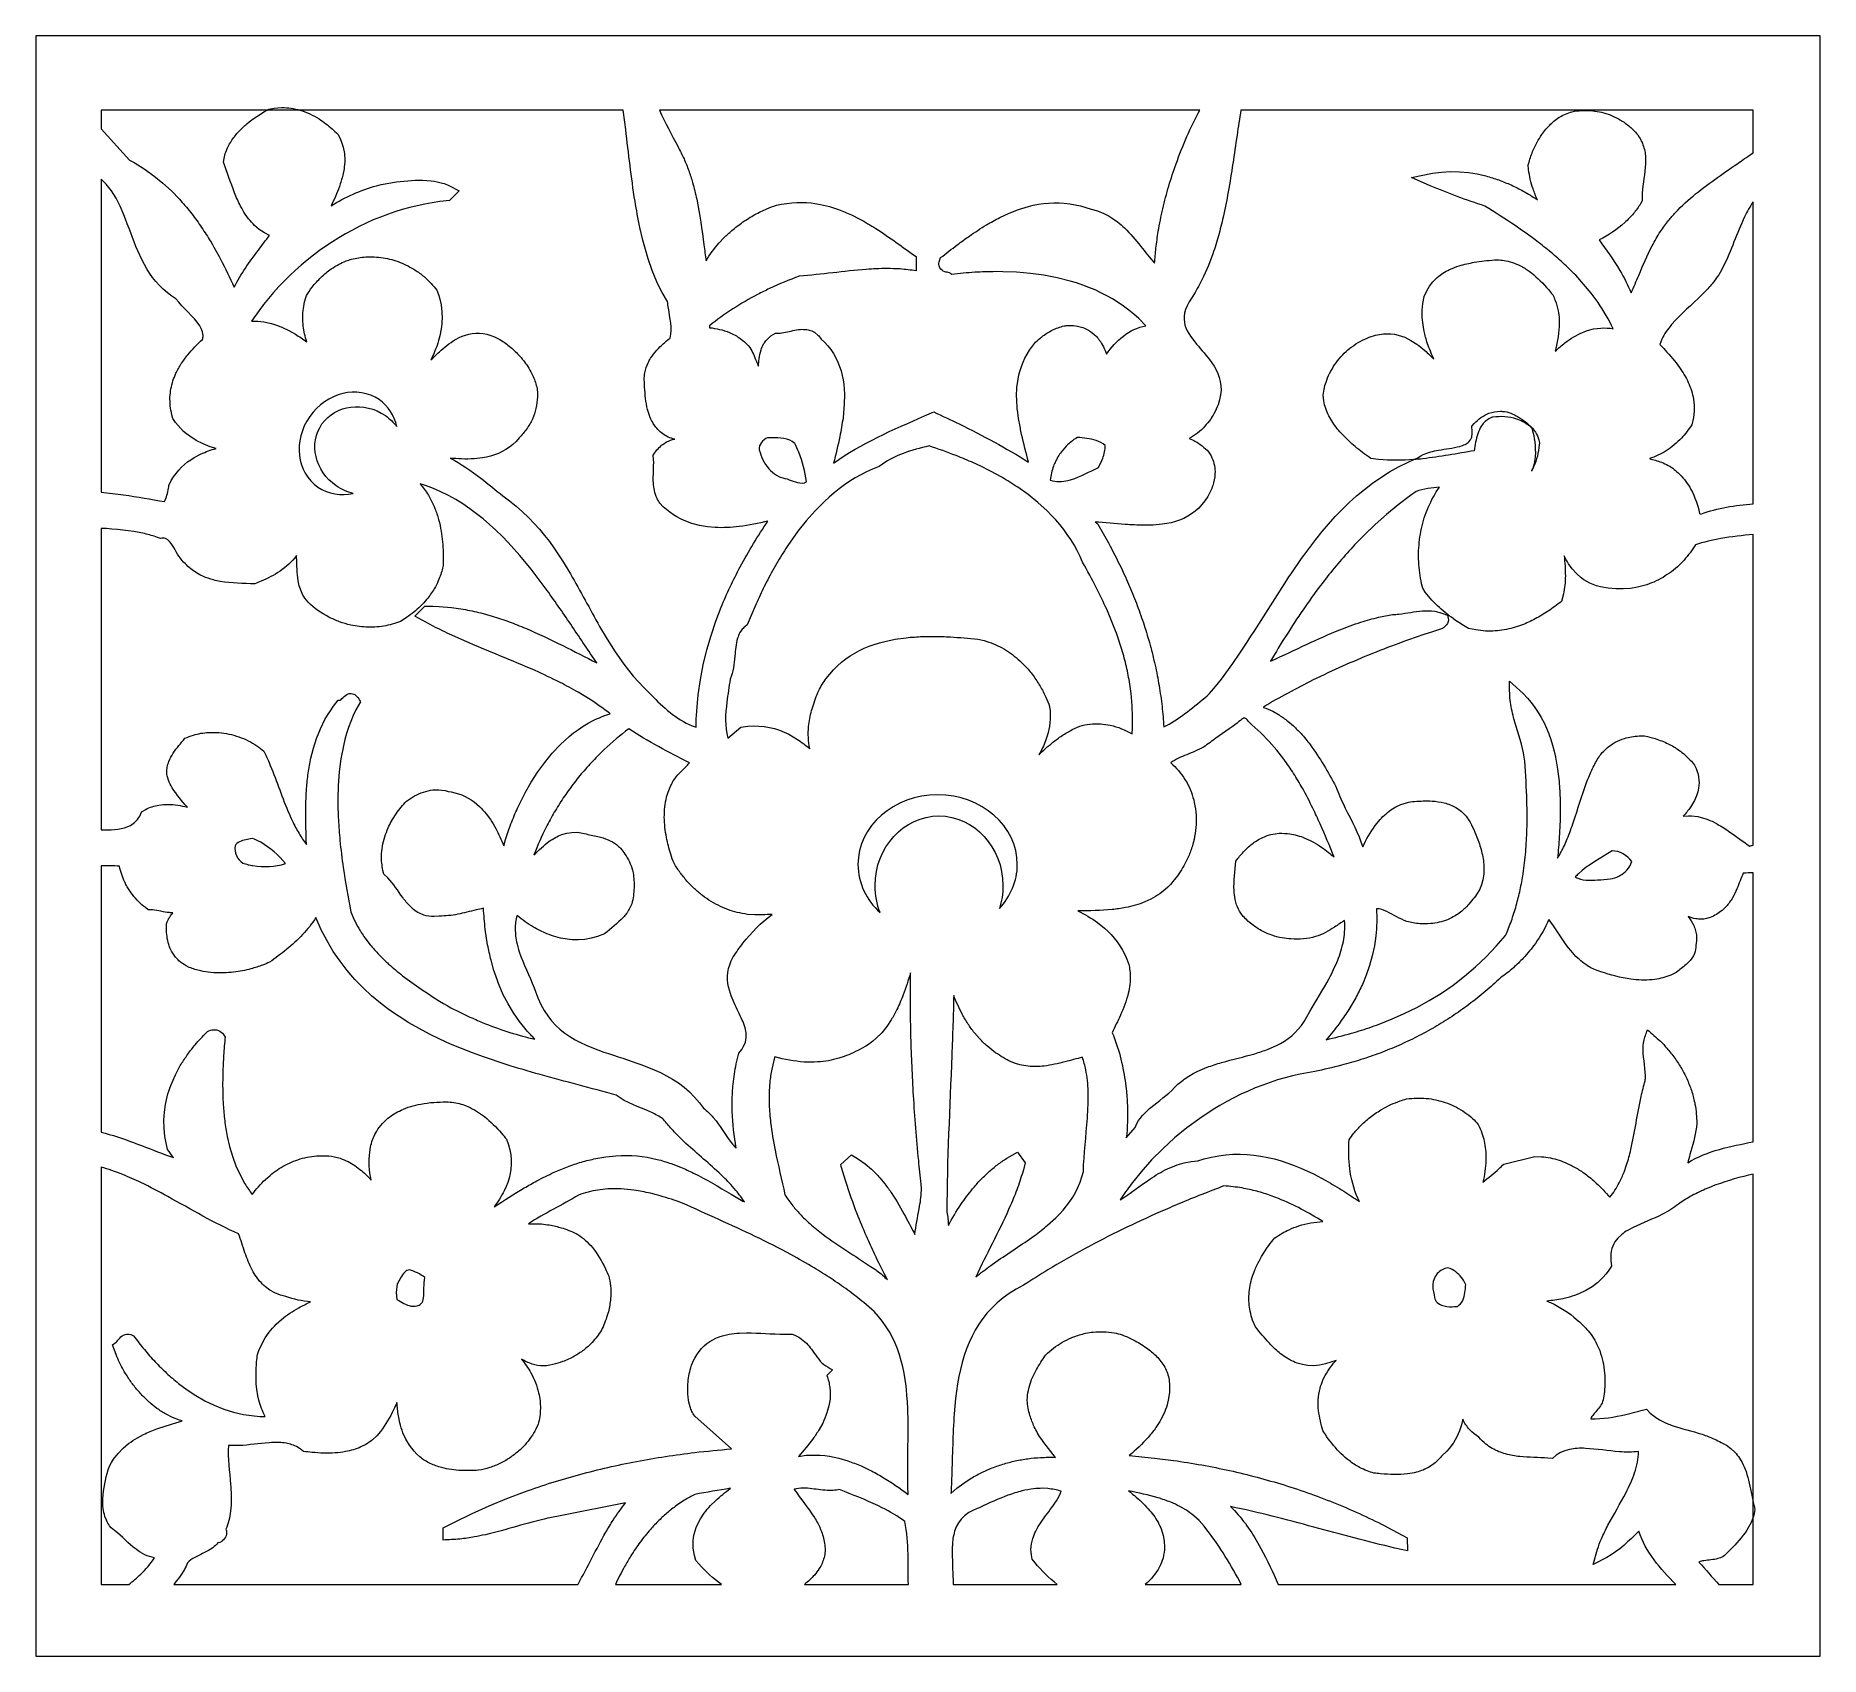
# Model space of a CAD drawing. Header units: centimetres. Extents: x -7.43 to -1.5, y -2.33 to 3.06.
import ezdxf

# ---------------------------------------------------------------- set-up
doc = ezdxf.new("R2010")
doc.units = ezdxf.units.CM
doc.header["$MEASUREMENT"] = 0
doc.layers.add('layer 1', color=7, linetype='Continuous')

msp = doc.modelspace()

# ---------------------------------------------------------------- linework, layer by layer
at = {"layer": 'layer 1', "color": 250, "lineweight": 9}
for points, knots in [([(-1.49953, -2.32552), (-1.49953, -2.32552), (-7.43086, -2.32552), (-7.43086, -2.32552), (-7.43086, -2.32552), (-7.43086, -2.32552), (-7.43086, 3.06272), (-7.43086, 3.06272), (-7.43086, 3.06272), (-7.43086, 3.06272), (-1.49953, 3.06272), (-1.49953, 3.06272), (-1.49953, 3.06272), (-1.49953, 3.06272), (-1.49953, -2.32552), (-1.49953, -2.32552)], [0, 0, 0, 0, 0.2, 0.2, 0.2, 0.2, 0.4, 0.4, 0.4, 0.4, 0.6, 0.6, 0.6, 0.6, 1, 1, 1, 1]), ([(-6.66099, 2.81533), (-6.68522, 2.80224), (-6.70773, 2.7872), (-6.729, 2.76974), (-6.729, 2.76974), (-6.73843, 2.76165), (-6.74724, 2.75335), (-6.75582, 2.74437), (-6.75582, 2.74437), (-6.76421, 2.73509), (-6.77172, 2.72573), (-6.77885, 2.71547), (-6.77885, 2.71547), (-6.78428, 2.70704), (-6.78899, 2.69871), (-6.79338, 2.68971), (-6.79338, 2.68971), (-6.79338, 2.68971), (-6.799, 2.67594), (-6.799, 2.67594), (-6.799, 2.67594), (-6.80139, 2.66869), (-6.80333, 2.66167), (-6.80499, 2.65422), (-6.80499, 2.65422), (-6.80499, 2.65422), (-6.80701, 2.64242), (-6.80701, 2.64242), (-6.80701, 2.64242), (-6.79405, 2.60873), (-6.78304, 2.57439), (-6.77009, 2.5407), (-6.77009, 2.5407), (-6.76391, 2.52529), (-6.75733, 2.51037), (-6.74987, 2.49553), (-6.74987, 2.49553), (-6.74513, 2.48673), (-6.74021, 2.47827), (-6.73489, 2.46981), (-6.73489, 2.46981), (-6.73489, 2.46981), (-6.72333, 2.45362), (-6.72333, 2.45362), (-6.72333, 2.45362), (-6.71688, 2.44575), (-6.71037, 2.43855), (-6.70316, 2.43136), (-6.70316, 2.43136), (-6.70316, 2.43136), (-6.68759, 2.41822), (-6.68759, 2.41822), (-6.68759, 2.41822), (-6.68759, 2.41822), (-6.67017, 2.40677), (-6.67017, 2.40677), (-6.67017, 2.40677), (-6.67017, 2.40677), (-6.65367, 2.39855), (-6.65367, 2.39855), (-6.65367, 2.39855), (-6.66611, 2.38246), (-6.67856, 2.36637), (-6.69083, 2.35015), (-6.69083, 2.35015), (-6.72024, 2.31093), (-6.74904, 2.27049), (-6.77116, 2.22669), (-6.77116, 2.22669), (-6.78551, 2.25819), (-6.80058, 2.28918), (-6.81657, 2.3199), (-6.81657, 2.3199), (-6.82822, 2.34156), (-6.84025, 2.36282), (-6.85289, 2.38394), (-6.85289, 2.38394), (-6.86272, 2.39976), (-6.87278, 2.41529), (-6.8832, 2.43074), (-6.8832, 2.43074), (-6.89403, 2.44609), (-6.90507, 2.46108), (-6.91654, 2.47596), (-6.91654, 2.47596), (-6.92847, 2.49068), (-6.9406, 2.50494), (-6.95324, 2.51907), (-6.95324, 2.51907), (-6.95324, 2.51907), (-6.97974, 2.5464), (-6.97974, 2.5464), (-6.97974, 2.5464), (-6.97974, 2.5464), (-7.00796, 2.57242), (-7.00796, 2.57242), (-7.00796, 2.57242), (-7.00796, 2.57242), (-7.03802, 2.59698), (-7.03802, 2.59698), (-7.03802, 2.59698), (-7.03802, 2.59698), (-7.07, 2.61992), (-7.07, 2.61992), (-7.07, 2.61992), (-7.07, 2.61992), (-7.10398, 2.64107), (-7.10398, 2.64107), (-7.10398, 2.64107), (-7.10398, 2.64107), (-7.11893, 2.64937), (-7.11893, 2.64937), (-7.11893, 2.64937), (-7.11893, 2.64937), (-7.21376, 2.75328), (-7.21376, 2.75328), (-7.21376, 2.75328), (-7.21376, 2.75328), (-7.21376, 2.81533), (-7.21376, 2.81533), (-7.21376, 2.81533), (-7.21376, 2.81533), (-6.66099, 2.81533), (-6.66099, 2.81533)], [0, 0, 0, 0, 0.03125, 0.03125, 0.03125, 0.03125, 0.0625, 0.0625, 0.0625, 0.0625, 0.09375, 0.09375, 0.09375, 0.09375, 0.125, 0.125, 0.125, 0.125, 0.15625, 0.15625, 0.15625, 0.15625, 0.1875, 0.1875, 0.1875, 0.1875, 0.21875, 0.21875, 0.21875, 0.21875, 0.25, 0.25, 0.25, 0.25, 0.28125, 0.28125, 0.28125, 0.28125, 0.3125, 0.3125, 0.3125, 0.3125, 0.34375, 0.34375, 0.34375, 0.34375, 0.375, 0.375, 0.375, 0.375, 0.40625, 0.40625, 0.40625, 0.40625, 0.4375, 0.4375, 0.4375, 0.4375, 0.46875, 0.46875, 0.46875, 0.46875, 0.5, 0.5, 0.5, 0.5, 0.53125, 0.53125, 0.53125, 0.53125, 0.5625, 0.5625, 0.5625, 0.5625, 0.59375, 0.59375, 0.59375, 0.59375, 0.625, 0.625, 0.625, 0.625, 0.65625, 0.65625, 0.65625, 0.65625, 0.6875, 0.6875, 0.6875, 0.6875, 0.71875, 0.71875, 0.71875, 0.71875, 0.75, 0.75, 0.75, 0.75, 0.78125, 0.78125, 0.78125, 0.78125, 0.8125, 0.8125, 0.8125, 0.8125, 0.84375, 0.84375, 0.84375, 0.84375, 0.875, 0.875, 0.875, 0.875, 0.90625, 0.90625, 0.90625, 0.90625, 0.9375, 0.9375, 0.9375, 0.9375, 1, 1, 1, 1]), ([(-5.82571, 2.00156), (-5.83563, 2.01183), (-5.84586, 2.02125), (-5.85691, 2.03034), (-5.85691, 2.03034), (-5.86835, 2.03932), (-5.87998, 2.04741), (-5.89235, 2.0551), (-5.89235, 2.0551), (-5.89235, 2.0551), (-5.90574, 2.06148), (-5.90574, 2.06148), (-5.90574, 2.06148), (-5.90574, 2.06148), (-5.91864, 2.0664), (-5.91864, 2.0664), (-5.91864, 2.0664), (-5.91864, 2.0664), (-5.93136, 2.07004), (-5.93136, 2.07004), (-5.93136, 2.07004), (-5.93136, 2.07004), (-5.94388, 2.07243), (-5.94388, 2.07243), (-5.94388, 2.07243), (-5.94388, 2.07243), (-5.95619, 2.07361), (-5.95619, 2.07361), (-5.95619, 2.07361), (-5.95619, 2.07361), (-5.96823, 2.07361), (-5.96823, 2.07361), (-5.96823, 2.07361), (-5.96823, 2.07361), (-5.97998, 2.07251), (-5.97998, 2.07251), (-5.97998, 2.07251), (-5.97998, 2.07251), (-5.9914, 2.0704), (-5.9914, 2.0704), (-5.9914, 2.0704), (-5.9914, 2.0704), (-6.00247, 2.06734), (-6.00247, 2.06734), (-6.00247, 2.06734), (-6.00247, 2.06734), (-6.01319, 2.06345), (-6.01319, 2.06345), (-6.01319, 2.06345), (-6.01319, 2.06345), (-6.02356, 2.05881), (-6.02356, 2.05881), (-6.02356, 2.05881), (-6.02356, 2.05881), (-6.04335, 2.04766), (-6.04335, 2.04766), (-6.04335, 2.04766), (-6.05295, 2.0412), (-6.06198, 2.03454), (-6.07103, 2.02735), (-6.07103, 2.02735), (-6.08699, 2.01388), (-6.10208, 1.99975), (-6.11703, 1.98519), (-6.11703, 1.98519), (-6.10942, 2.00079), (-6.10294, 2.0165), (-6.09705, 2.03281), (-6.09705, 2.03281), (-6.09353, 2.04362), (-6.09042, 2.0543), (-6.08762, 2.06532), (-6.08762, 2.06532), (-6.08762, 2.06532), (-6.08324, 2.0876), (-6.08324, 2.0876), (-6.08324, 2.0876), (-6.08169, 2.09904), (-6.08065, 2.11016), (-6.08007, 2.12169), (-6.08007, 2.12169), (-6.08007, 2.12169), (-6.08053, 2.14476), (-6.08053, 2.14476), (-6.08053, 2.14476), (-6.08053, 2.14476), (-6.08329, 2.16795), (-6.08329, 2.16795), (-6.08329, 2.16795), (-6.08329, 2.16795), (-6.08857, 2.19114), (-6.08857, 2.19114), (-6.08857, 2.19114), (-6.08857, 2.19114), (-6.09221, 2.20269), (-6.09221, 2.20269), (-6.09221, 2.20269), (-6.09221, 2.20269), (-6.09733, 2.21622), (-6.09733, 2.21622), (-6.09733, 2.21622), (-6.10353, 2.22415), (-6.10977, 2.2317), (-6.11652, 2.23919), (-6.11652, 2.23919), (-6.12525, 2.24822), (-6.13414, 2.25651), (-6.14375, 2.26462), (-6.14375, 2.26462), (-6.15377, 2.27251), (-6.16383, 2.27964), (-6.1746, 2.2865), (-6.1746, 2.2865), (-6.1829, 2.29141), (-6.19118, 2.29593), (-6.1998, 2.30027), (-6.1998, 2.30027), (-6.20865, 2.30435), (-6.21742, 2.30803), (-6.22653, 2.3115), (-6.22653, 2.3115), (-6.23585, 2.31468), (-6.24505, 2.31746), (-6.25457, 2.31997), (-6.25457, 2.31997), (-6.26429, 2.32216), (-6.27383, 2.32395), (-6.28369, 2.32542), (-6.28369, 2.32542), (-6.29375, 2.32654), (-6.30355, 2.32725), (-6.31366, 2.32759), (-6.31366, 2.32759), (-6.31366, 2.32759), (-6.33399, 2.3271), (-6.33399, 2.3271), (-6.33399, 2.3271), (-6.35012, 2.32575), (-6.36561, 2.32359), (-6.38129, 2.31951), (-6.38129, 2.31951), (-6.38726, 2.31775), (-6.39306, 2.31584), (-6.3989, 2.31372), (-6.3989, 2.31372), (-6.41665, 2.30668), (-6.43254, 2.29809), (-6.44836, 2.28745), (-6.44836, 2.28745), (-6.46053, 2.27881), (-6.47167, 2.26964), (-6.48254, 2.25943), (-6.48254, 2.25943), (-6.4932, 2.24895), (-6.50289, 2.23811), (-6.51212, 2.22636), (-6.51212, 2.22636), (-6.5189, 2.21735), (-6.52507, 2.20823), (-6.53105, 2.19868), (-6.53105, 2.19868), (-6.53105, 2.19868), (-6.53724, 2.1777), (-6.53724, 2.1777), (-6.53724, 2.1777), (-6.53937, 2.16792), (-6.54099, 2.15842), (-6.54222, 2.14848), (-6.54222, 2.14848), (-6.54301, 2.13862), (-6.54336, 2.12906), (-6.54331, 2.11916), (-6.54331, 2.11916), (-6.54285, 2.10934), (-6.54203, 2.09982), (-6.5408, 2.09007), (-6.5408, 2.09007), (-6.5408, 2.09007), (-6.53729, 2.07093), (-6.53729, 2.07093), (-6.53729, 2.07093), (-6.53515, 2.06195), (-6.53278, 2.05321), (-6.53002, 2.0444), (-6.53002, 2.0444), (-6.54228, 2.05369), (-6.55475, 2.06218), (-6.56777, 2.07038), (-6.56777, 2.07038), (-6.56777, 2.07038), (-6.58945, 2.08256), (-6.58945, 2.08256), (-6.58945, 2.08256), (-6.60077, 2.08814), (-6.61194, 2.09311), (-6.62368, 2.09776), (-6.62368, 2.09776), (-6.62368, 2.09776), (-6.64761, 2.10543), (-6.64761, 2.10543), (-6.64761, 2.10543), (-6.64761, 2.10543), (-6.67238, 2.1108), (-6.67238, 2.1108), (-6.67238, 2.1108), (-6.6859, 2.11265), (-6.69954, 2.11429), (-6.71322, 2.11387), (-6.71322, 2.11387), (-6.70045, 2.13274), (-6.68705, 2.15091), (-6.67323, 2.16904), (-6.67323, 2.16904), (-6.67323, 2.16904), (-6.65691, 2.18925), (-6.65691, 2.18925), (-6.65691, 2.18925), (-6.65691, 2.18925), (-6.64004, 2.209), (-6.64004, 2.209), (-6.64004, 2.209), (-6.64004, 2.209), (-6.62265, 2.22825), (-6.62265, 2.22825), (-6.62265, 2.22825), (-6.62265, 2.22825), (-6.60474, 2.247), (-6.60474, 2.247), (-6.60474, 2.247), (-6.60474, 2.247), (-6.58634, 2.26524), (-6.58634, 2.26524), (-6.58634, 2.26524), (-6.58634, 2.26524), (-6.56746, 2.28295), (-6.56746, 2.28295), (-6.56746, 2.28295), (-6.56746, 2.28295), (-6.5481, 2.30013), (-6.5481, 2.30013), (-6.5481, 2.30013), (-6.5481, 2.30013), (-6.5283, 2.31675), (-6.5283, 2.31675), (-6.5283, 2.31675), (-6.5283, 2.31675), (-6.50805, 2.33282), (-6.50805, 2.33282), (-6.50805, 2.33282), (-6.50805, 2.33282), (-6.48739, 2.3483), (-6.48739, 2.3483), (-6.48739, 2.3483), (-6.48739, 2.3483), (-6.46633, 2.36319), (-6.46633, 2.36319), (-6.46633, 2.36319), (-6.46633, 2.36319), (-6.44488, 2.37749), (-6.44488, 2.37749), (-6.44488, 2.37749), (-6.44488, 2.37749), (-6.42306, 2.39116), (-6.42306, 2.39116), (-6.42306, 2.39116), (-6.42306, 2.39116), (-6.40088, 2.40422), (-6.40088, 2.40422), (-6.40088, 2.40422), (-6.40088, 2.40422), (-6.37837, 2.41663), (-6.37837, 2.41663), (-6.37837, 2.41663), (-6.37837, 2.41663), (-6.35553, 2.42839), (-6.35553, 2.42839), (-6.35553, 2.42839), (-6.35553, 2.42839), (-6.33238, 2.43949), (-6.33238, 2.43949), (-6.33238, 2.43949), (-6.33238, 2.43949), (-6.30894, 2.4499), (-6.30894, 2.4499), (-6.30894, 2.4499), (-6.30894, 2.4499), (-6.28522, 2.45963), (-6.28522, 2.45963), (-6.28522, 2.45963), (-6.28522, 2.45963), (-6.26124, 2.46865), (-6.26124, 2.46865), (-6.26124, 2.46865), (-6.26124, 2.46865), (-6.23702, 2.47697), (-6.23702, 2.47697), (-6.23702, 2.47697), (-6.23702, 2.47697), (-6.21257, 2.48455), (-6.21257, 2.48455), (-6.21257, 2.48455), (-6.21257, 2.48455), (-6.18791, 2.4914), (-6.18791, 2.4914), (-6.18791, 2.4914), (-6.18791, 2.4914), (-6.16304, 2.49749), (-6.16304, 2.49749), (-6.16304, 2.49749), (-6.16304, 2.49749), (-6.138, 2.50282), (-6.138, 2.50282), (-6.138, 2.50282), (-6.138, 2.50282), (-6.11278, 2.50738), (-6.11278, 2.50738), (-6.11278, 2.50738), (-6.11278, 2.50738), (-6.08742, 2.51115), (-6.08742, 2.51115), (-6.08742, 2.51115), (-6.08742, 2.51115), (-6.05537, 2.51488), (-6.05537, 2.51488), (-6.05537, 2.51488), (-6.05537, 2.51488), (-6.0235, 2.54734), (-6.0235, 2.54734), (-6.0235, 2.54734), (-6.0235, 2.54734), (-6.05722, 2.565), (-6.05722, 2.565), (-6.05722, 2.565), (-6.06426, 2.56792), (-6.07117, 2.57042), (-6.07845, 2.57271), (-6.07845, 2.57271), (-6.09095, 2.57611), (-6.10309, 2.57844), (-6.11593, 2.58014), (-6.11593, 2.58014), (-6.11593, 2.58014), (-6.13141, 2.58153), (-6.13141, 2.58153), (-6.13141, 2.58153), (-6.16541, 2.58331), (-6.19854, 2.58072), (-6.23223, 2.57628), (-6.23223, 2.57628), (-6.24895, 2.57392), (-6.26559, 2.57121), (-6.28223, 2.56835), (-6.28223, 2.56835), (-6.28223, 2.56835), (-6.29792, 2.56395), (-6.29792, 2.56395), (-6.29792, 2.56395), (-6.35095, 2.54815), (-6.40262, 2.52696), (-6.44899, 2.4966), (-6.44899, 2.4966), (-6.43925, 2.51781), (-6.42989, 2.53899), (-6.42167, 2.56084), (-6.42167, 2.56084), (-6.41718, 2.57367), (-6.41329, 2.58634), (-6.40993, 2.59951), (-6.40993, 2.59951), (-6.40993, 2.59951), (-6.40604, 2.61949), (-6.40604, 2.61949), (-6.40604, 2.61949), (-6.40471, 2.62981), (-6.40393, 2.63971), (-6.40364, 2.65012), (-6.40364, 2.65012), (-6.40364, 2.65012), (-6.40488, 2.67088), (-6.40488, 2.67088), (-6.40488, 2.67088), (-6.40488, 2.67088), (-6.40881, 2.69174), (-6.40881, 2.69174), (-6.40881, 2.69174), (-6.40881, 2.69174), (-6.41189, 2.70215), (-6.41189, 2.70215), (-6.41189, 2.70215), (-6.41189, 2.70215), (-6.41576, 2.71251), (-6.41576, 2.71251), (-6.41576, 2.71251), (-6.41576, 2.71251), (-6.42045, 2.7228), (-6.42045, 2.7228), (-6.42045, 2.7228), (-6.42045, 2.7228), (-6.42695, 2.73474), (-6.42695, 2.73474), (-6.42695, 2.73474), (-6.43313, 2.74084), (-6.43934, 2.7468), (-6.44575, 2.75267), (-6.44575, 2.75267), (-6.45958, 2.7648), (-6.47366, 2.77568), (-6.48906, 2.78579), (-6.48906, 2.78579), (-6.50899, 2.79813), (-6.53018, 2.809), (-6.5529, 2.81533), (-6.5529, 2.81533), (-6.5529, 2.81533), (-5.47809, 2.81533), (-5.47809, 2.81533), (-5.47809, 2.81533), (-5.47514, 2.79387), (-5.47255, 2.77236), (-5.46994, 2.75086), (-5.46994, 2.75086), (-5.46048, 2.67129), (-5.45147, 2.59179), (-5.43898, 2.5126), (-5.43898, 2.5126), (-5.43408, 2.48342), (-5.42871, 2.45447), (-5.4227, 2.4255), (-5.4227, 2.4255), (-5.4227, 2.4255), (-5.41282, 2.38298), (-5.41282, 2.38298), (-5.41282, 2.38298), (-5.4074, 2.36223), (-5.40161, 2.34177), (-5.39531, 2.32126), (-5.39531, 2.32126), (-5.39531, 2.32126), (-5.38157, 2.28185), (-5.38157, 2.28185), (-5.38157, 2.28185), (-5.38157, 2.28185), (-5.36596, 2.24415), (-5.36596, 2.24415), (-5.36596, 2.24415), (-5.36596, 2.24415), (-5.35739, 2.22602), (-5.35739, 2.22602), (-5.35739, 2.22602), (-5.35739, 2.22602), (-5.34826, 2.20841), (-5.34826, 2.20841), (-5.34826, 2.20841), (-5.34826, 2.20841), (-5.3308, 2.17896), (-5.3308, 2.17896), (-5.3308, 2.17896), (-5.3301, 2.17153), (-5.32916, 2.16419), (-5.32805, 2.15681), (-5.32805, 2.15681), (-5.32287, 2.12418), (-5.31424, 2.09028), (-5.32266, 2.05747), (-5.32266, 2.05747), (-5.33816, 2.04478), (-5.35286, 2.03171), (-5.36646, 2.01699), (-5.36646, 2.01699), (-5.37405, 2.00841), (-5.38083, 1.99974), (-5.38716, 1.9902), (-5.38716, 1.9902), (-5.39017, 1.98529), (-5.39293, 1.98041), (-5.39557, 1.9753), (-5.39557, 1.9753), (-5.40067, 1.96437), (-5.40417, 1.95405), (-5.4066, 1.94224), (-5.4066, 1.94224), (-5.40787, 1.93398), (-5.4084, 1.9263), (-5.40832, 1.91795), (-5.40832, 1.91795), (-5.40782, 1.91002), (-5.40747, 1.90209), (-5.40704, 1.89416), (-5.40704, 1.89416), (-5.40552, 1.86897), (-5.40305, 1.84454), (-5.39718, 1.81992), (-5.39718, 1.81992), (-5.39466, 1.81063), (-5.39179, 1.80184), (-5.38825, 1.79288), (-5.38825, 1.79288), (-5.38527, 1.78621), (-5.38213, 1.77997), (-5.37852, 1.77363), (-5.37852, 1.77363), (-5.37852, 1.77363), (-5.37027, 1.7616), (-5.37027, 1.7616), (-5.37027, 1.7616), (-5.36538, 1.7557), (-5.36052, 1.75055), (-5.35491, 1.74534), (-5.35491, 1.74534), (-5.35491, 1.74534), (-5.34256, 1.73607), (-5.34256, 1.73607), (-5.34256, 1.73607), (-5.34256, 1.73607), (-5.3285, 1.72833), (-5.3285, 1.72833), (-5.3285, 1.72833), (-5.32149, 1.72538), (-5.31476, 1.72233), (-5.30716, 1.72138), (-5.30716, 1.72138), (-5.31669, 1.71922), (-5.32513, 1.71606), (-5.33392, 1.71183), (-5.33392, 1.71183), (-5.33991, 1.70844), (-5.34515, 1.70496), (-5.35062, 1.70079), (-5.35062, 1.70079), (-5.3562, 1.69589), (-5.36101, 1.69102), (-5.3659, 1.68544), (-5.3659, 1.68544), (-5.3659, 1.68544), (-5.37843, 1.66785), (-5.37843, 1.66785), (-5.37843, 1.66785), (-5.37843, 1.66785), (-5.37718, 1.65345), (-5.37718, 1.65345), (-5.37718, 1.65345), (-5.37607, 1.62742), (-5.37921, 1.60151), (-5.37792, 1.57544), (-5.37792, 1.57544), (-5.37728, 1.5668), (-5.37621, 1.55855), (-5.3745, 1.55005), (-5.3745, 1.55005), (-5.37233, 1.54106), (-5.36961, 1.53295), (-5.36588, 1.52449), (-5.36588, 1.52449), (-5.36303, 1.51881), (-5.36, 1.51364), (-5.35659, 1.50828), (-5.35659, 1.50828), (-5.35659, 1.50828), (-5.34493, 1.49669), (-5.34493, 1.49669), (-5.34493, 1.49669), (-5.34493, 1.49669), (-5.33399, 1.48698), (-5.33399, 1.48698), (-5.33399, 1.48698), (-5.33399, 1.48698), (-5.32275, 1.47809), (-5.32275, 1.47809), (-5.32275, 1.47809), (-5.32275, 1.47809), (-5.31122, 1.47001), (-5.31122, 1.47001), (-5.31122, 1.47001), (-5.31122, 1.47001), (-5.29943, 1.46271), (-5.29943, 1.46271), (-5.29943, 1.46271), (-5.29943, 1.46271), (-5.2874, 1.45617), (-5.2874, 1.45617), (-5.2874, 1.45617), (-5.2874, 1.45617), (-5.27515, 1.45037), (-5.27515, 1.45037), (-5.27515, 1.45037), (-5.27515, 1.45037), (-5.2501, 1.44089), (-5.2501, 1.44089), (-5.2501, 1.44089), (-5.2501, 1.44089), (-5.22447, 1.43403), (-5.22447, 1.43403), (-5.22447, 1.43403), (-5.22447, 1.43403), (-5.19841, 1.42956), (-5.19841, 1.42956), (-5.19841, 1.42956), (-5.19841, 1.42956), (-5.17205, 1.42724), (-5.17205, 1.42724), (-5.17205, 1.42724), (-5.15869, 1.4268), (-5.14559, 1.4268), (-5.13222, 1.42723), (-5.13222, 1.42723), (-5.11884, 1.42804), (-5.10567, 1.42919), (-5.09235, 1.43068), (-5.09235, 1.43068), (-5.06027, 1.43501), (-5.02878, 1.4411), (-4.99736, 1.44882), (-4.99736, 1.44882), (-5.03071, 1.39986), (-5.06093, 1.34903), (-5.08927, 1.29709), (-5.08927, 1.29709), (-5.10086, 1.27502), (-5.11201, 1.25288), (-5.12283, 1.23043), (-5.12283, 1.23043), (-5.13325, 1.20779), (-5.14318, 1.18512), (-5.15275, 1.16212), (-5.15275, 1.16212), (-5.15275, 1.16212), (-5.17051, 1.11563), (-5.17051, 1.11563), (-5.17051, 1.11563), (-5.17051, 1.11563), (-5.18638, 1.06837), (-5.18638, 1.06837), (-5.18638, 1.06837), (-5.18638, 1.06837), (-5.20025, 1.0203), (-5.20025, 1.0203), (-5.20025, 1.0203), (-5.20025, 1.0203), (-5.21204, 0.9714), (-5.21204, 0.9714), (-5.21204, 0.9714), (-5.21204, 0.9714), (-5.22163, 0.92168), (-5.22163, 0.92168), (-5.22163, 0.92168), (-5.22163, 0.92168), (-5.22891, 0.87109), (-5.22891, 0.87109), (-5.22891, 0.87109), (-5.23272, 0.83537), (-5.23587, 0.79953), (-5.23614, 0.76358), (-5.23614, 0.76358), (-5.24055, 0.76496), (-5.24485, 0.76661), (-5.24917, 0.76826), (-5.24917, 0.76826), (-5.30253, 0.79055), (-5.34593, 0.82989), (-5.38507, 0.87133), (-5.38507, 0.87133), (-5.38507, 0.87133), (-5.40996, 0.89594), (-5.40996, 0.89594), (-5.40996, 0.89594), (-5.40996, 0.89594), (-5.42783, 0.91459), (-5.42783, 0.91459), (-5.42783, 0.91459), (-5.42783, 0.91459), (-5.4448, 0.93367), (-5.4448, 0.93367), (-5.4448, 0.93367), (-5.4448, 0.93367), (-5.46094, 0.95317), (-5.46094, 0.95317), (-5.46094, 0.95317), (-5.46094, 0.95317), (-5.47631, 0.97304), (-5.47631, 0.97304), (-5.47631, 0.97304), (-5.47631, 0.97304), (-5.50508, 1.01381), (-5.50508, 1.01381), (-5.50508, 1.01381), (-5.50508, 1.01381), (-5.53172, 1.05575), (-5.53172, 1.05575), (-5.53172, 1.05575), (-5.53172, 1.05575), (-5.55681, 1.0986), (-5.55681, 1.0986), (-5.55681, 1.0986), (-5.58943, 1.15682), (-5.62032, 1.21592), (-5.65363, 1.27377), (-5.65363, 1.27377), (-5.65363, 1.27377), (-5.68001, 1.31711), (-5.68001, 1.31711), (-5.68001, 1.31711), (-5.68001, 1.31711), (-5.70849, 1.3597), (-5.70849, 1.3597), (-5.70849, 1.3597), (-5.70849, 1.3597), (-5.72372, 1.38061), (-5.72372, 1.38061), (-5.72372, 1.38061), (-5.72372, 1.38061), (-5.73972, 1.40121), (-5.73972, 1.40121), (-5.73972, 1.40121), (-5.73972, 1.40121), (-5.75655, 1.42147), (-5.75655, 1.42147), (-5.75655, 1.42147), (-5.75655, 1.42147), (-5.77429, 1.44133), (-5.77429, 1.44133), (-5.77429, 1.44133), (-5.77429, 1.44133), (-5.79303, 1.46077), (-5.79303, 1.46077), (-5.79303, 1.46077), (-5.79303, 1.46077), (-5.81283, 1.47973), (-5.81283, 1.47973), (-5.81283, 1.47973), (-5.81283, 1.47973), (-5.83377, 1.49818), (-5.83377, 1.49818), (-5.83377, 1.49818), (-5.83377, 1.49818), (-5.85592, 1.51607), (-5.85592, 1.51607), (-5.85592, 1.51607), (-5.85592, 1.51607), (-5.87864, 1.53284), (-5.87864, 1.53284), (-5.87864, 1.53284), (-5.90276, 1.55278), (-5.92699, 1.57249), (-5.95182, 1.59157), (-5.95182, 1.59157), (-5.98393, 1.61572), (-6.01722, 1.63941), (-6.05284, 1.65825), (-6.05284, 1.65825), (-6.04029, 1.65696), (-6.0278, 1.65606), (-6.01521, 1.65537), (-6.01521, 1.65537), (-6.00114, 1.65501), (-5.98741, 1.65511), (-5.97336, 1.65575), (-5.97336, 1.65575), (-5.97336, 1.65575), (-5.94591, 1.65882), (-5.94591, 1.65882), (-5.94591, 1.65882), (-5.94591, 1.65882), (-5.9324, 1.66138), (-5.9324, 1.66138), (-5.9324, 1.66138), (-5.9324, 1.66138), (-5.91905, 1.6647), (-5.91905, 1.6647), (-5.91905, 1.6647), (-5.91905, 1.6647), (-5.90592, 1.66884), (-5.90592, 1.66884), (-5.90592, 1.66884), (-5.90592, 1.66884), (-5.89303, 1.67386), (-5.89303, 1.67386), (-5.89303, 1.67386), (-5.89303, 1.67386), (-5.88042, 1.67982), (-5.88042, 1.67982), (-5.88042, 1.67982), (-5.88042, 1.67982), (-5.86816, 1.68676), (-5.86816, 1.68676), (-5.86816, 1.68676), (-5.86816, 1.68676), (-5.85629, 1.69472), (-5.85629, 1.69472), (-5.85629, 1.69472), (-5.85629, 1.69472), (-5.84484, 1.70376), (-5.84484, 1.70376), (-5.84484, 1.70376), (-5.84484, 1.70376), (-5.83388, 1.7139), (-5.83388, 1.7139), (-5.83388, 1.7139), (-5.83388, 1.7139), (-5.82344, 1.72515), (-5.82344, 1.72515), (-5.82344, 1.72515), (-5.81545, 1.73517), (-5.80691, 1.74471), (-5.79928, 1.755), (-5.79928, 1.755), (-5.79184, 1.76554), (-5.78563, 1.77617), (-5.78016, 1.78783), (-5.78016, 1.78783), (-5.77502, 1.79957), (-5.77113, 1.8112), (-5.7681, 1.82365), (-5.7681, 1.82365), (-5.76531, 1.83651), (-5.76368, 1.8491), (-5.76292, 1.86224), (-5.76292, 1.86224), (-5.76273, 1.86772), (-5.76267, 1.87316), (-5.76268, 1.87865), (-5.76268, 1.87865), (-5.7639, 1.88591), (-5.7653, 1.89293), (-5.76704, 1.90008), (-5.76704, 1.90008), (-5.77087, 1.91364), (-5.77559, 1.92611), (-5.78161, 1.93886), (-5.78161, 1.93886), (-5.78586, 1.94718), (-5.79037, 1.9551), (-5.79534, 1.96302), (-5.79534, 1.96302), (-5.80455, 1.97683), (-5.81446, 1.98933), (-5.82571, 2.00156)], [0, 0, 0, 0, 0.0047619, 0.0047619, 0.0047619, 0.0047619, 0.0095238, 0.0095238, 0.0095238, 0.0095238, 0.0142857, 0.0142857, 0.0142857, 0.0142857, 0.0190476, 0.0190476, 0.0190476, 0.0190476, 0.0238095, 0.0238095, 0.0238095, 0.0238095, 0.0285714, 0.0285714, 0.0285714, 0.0285714, 0.0333333, 0.0333333, 0.0333333, 0.0333333, 0.0380952, 0.0380952, 0.0380952, 0.0380952, 0.0428571, 0.0428571, 0.0428571, 0.0428571, 0.047619, 0.047619, 0.047619, 0.047619, 0.052381, 0.052381, 0.052381, 0.052381, 0.0571429, 0.0571429, 0.0571429, 0.0571429, 0.0619048, 0.0619048, 0.0619048, 0.0619048, 0.0666667, 0.0666667, 0.0666667, 0.0666667, 0.0714286, 0.0714286, 0.0714286, 0.0714286, 0.0761905, 0.0761905, 0.0761905, 0.0761905, 0.0809524, 0.0809524, 0.0809524, 0.0809524, 0.0857143, 0.0857143, 0.0857143, 0.0857143, 0.0904762, 0.0904762, 0.0904762, 0.0904762, 0.0952381, 0.0952381, 0.0952381, 0.0952381, 0.1, 0.1, 0.1, 0.1, 0.1047619, 0.1047619, 0.1047619, 0.1047619, 0.1095238, 0.1095238, 0.1095238, 0.1095238, 0.1142857, 0.1142857, 0.1142857, 0.1142857, 0.1190476, 0.1190476, 0.1190476, 0.1190476, 0.1238095, 0.1238095, 0.1238095, 0.1238095, 0.1285714, 0.1285714, 0.1285714, 0.1285714, 0.1333333, 0.1333333, 0.1333333, 0.1333333, 0.1380952, 0.1380952, 0.1380952, 0.1380952, 0.1428571, 0.1428571, 0.1428571, 0.1428571, 0.147619, 0.147619, 0.147619, 0.147619, 0.152381, 0.152381, 0.152381, 0.152381, 0.1571429, 0.1571429, 0.1571429, 0.1571429, 0.1619048, 0.1619048, 0.1619048, 0.1619048, 0.1666667, 0.1666667, 0.1666667, 0.1666667, 0.1714286, 0.1714286, 0.1714286, 0.1714286, 0.1761905, 0.1761905, 0.1761905, 0.1761905, 0.1809524, 0.1809524, 0.1809524, 0.1809524, 0.1857143, 0.1857143, 0.1857143, 0.1857143, 0.1904762, 0.1904762, 0.1904762, 0.1904762, 0.1952381, 0.1952381, 0.1952381, 0.1952381, 0.2, 0.2, 0.2, 0.2, 0.2047619, 0.2047619, 0.2047619, 0.2047619, 0.2095238, 0.2095238, 0.2095238, 0.2095238, 0.2142857, 0.2142857, 0.2142857, 0.2142857, 0.2190476, 0.2190476, 0.2190476, 0.2190476, 0.2238095, 0.2238095, 0.2238095, 0.2238095, 0.2285714, 0.2285714, 0.2285714, 0.2285714, 0.2333333, 0.2333333, 0.2333333, 0.2333333, 0.2380952, 0.2380952, 0.2380952, 0.2380952, 0.2428571, 0.2428571, 0.2428571, 0.2428571, 0.247619, 0.247619, 0.247619, 0.247619, 0.252381, 0.252381, 0.252381, 0.252381, 0.2571429, 0.2571429, 0.2571429, 0.2571429, 0.2619048, 0.2619048, 0.2619048, 0.2619048, 0.2666667, 0.2666667, 0.2666667, 0.2666667, 0.2714286, 0.2714286, 0.2714286, 0.2714286, 0.2761905, 0.2761905, 0.2761905, 0.2761905, 0.2809524, 0.2809524, 0.2809524, 0.2809524, 0.2857143, 0.2857143, 0.2857143, 0.2857143, 0.2904762, 0.2904762, 0.2904762, 0.2904762, 0.2952381, 0.2952381, 0.2952381, 0.2952381, 0.3, 0.3, 0.3, 0.3, 0.3047619, 0.3047619, 0.3047619, 0.3047619, 0.3095238, 0.3095238, 0.3095238, 0.3095238, 0.3142857, 0.3142857, 0.3142857, 0.3142857, 0.3190476, 0.3190476, 0.3190476, 0.3190476, 0.3238095, 0.3238095, 0.3238095, 0.3238095, 0.3285714, 0.3285714, 0.3285714, 0.3285714, 0.3333333, 0.3333333, 0.3333333, 0.3333333, 0.3380952, 0.3380952, 0.3380952, 0.3380952, 0.3428571, 0.3428571, 0.3428571, 0.3428571, 0.347619, 0.347619, 0.347619, 0.347619, 0.352381, 0.352381, 0.352381, 0.352381, 0.3571429, 0.3571429, 0.3571429, 0.3571429, 0.3619048, 0.3619048, 0.3619048, 0.3619048, 0.3666667, 0.3666667, 0.3666667, 0.3666667, 0.3714286, 0.3714286, 0.3714286, 0.3714286, 0.3761905, 0.3761905, 0.3761905, 0.3761905, 0.3809524, 0.3809524, 0.3809524, 0.3809524, 0.3857143, 0.3857143, 0.3857143, 0.3857143, 0.3904762, 0.3904762, 0.3904762, 0.3904762, 0.3952381, 0.3952381, 0.3952381, 0.3952381, 0.4, 0.4, 0.4, 0.4, 0.4047619, 0.4047619, 0.4047619, 0.4047619, 0.4095238, 0.4095238, 0.4095238, 0.4095238, 0.4142857, 0.4142857, 0.4142857, 0.4142857, 0.4190476, 0.4190476, 0.4190476, 0.4190476, 0.4238095, 0.4238095, 0.4238095, 0.4238095, 0.4285714, 0.4285714, 0.4285714, 0.4285714, 0.4333333, 0.4333333, 0.4333333, 0.4333333, 0.4380952, 0.4380952, 0.4380952, 0.4380952, 0.4428571, 0.4428571, 0.4428571, 0.4428571, 0.447619, 0.447619, 0.447619, 0.447619, 0.452381, 0.452381, 0.452381, 0.452381, 0.4571429, 0.4571429, 0.4571429, 0.4571429, 0.4619048, 0.4619048, 0.4619048, 0.4619048, 0.4666667, 0.4666667, 0.4666667, 0.4666667, 0.4714286, 0.4714286, 0.4714286, 0.4714286, 0.4761905, 0.4761905, 0.4761905, 0.4761905, 0.4809524, 0.4809524, 0.4809524, 0.4809524, 0.4857143, 0.4857143, 0.4857143, 0.4857143, 0.4904762, 0.4904762, 0.4904762, 0.4904762, 0.4952381, 0.4952381, 0.4952381, 0.4952381, 0.5, 0.5, 0.5, 0.5, 0.5047619, 0.5047619, 0.5047619, 0.5047619, 0.5095238, 0.5095238, 0.5095238, 0.5095238, 0.5142857, 0.5142857, 0.5142857, 0.5142857, 0.5190476, 0.5190476, 0.5190476, 0.5190476, 0.5238095, 0.5238095, 0.5238095, 0.5238095, 0.5285714, 0.5285714, 0.5285714, 0.5285714, 0.5333333, 0.5333333, 0.5333333, 0.5333333, 0.5380952, 0.5380952, 0.5380952, 0.5380952, 0.5428571, 0.5428571, 0.5428571, 0.5428571, 0.547619, 0.547619, 0.547619, 0.547619, 0.552381, 0.552381, 0.552381, 0.552381, 0.5571429, 0.5571429, 0.5571429, 0.5571429, 0.5619048, 0.5619048, 0.5619048, 0.5619048, 0.5666667, 0.5666667, 0.5666667, 0.5666667, 0.5714286, 0.5714286, 0.5714286, 0.5714286, 0.5761905, 0.5761905, 0.5761905, 0.5761905, 0.5809524, 0.5809524, 0.5809524, 0.5809524, 0.5857143, 0.5857143, 0.5857143, 0.5857143, 0.5904762, 0.5904762, 0.5904762, 0.5904762, 0.5952381, 0.5952381, 0.5952381, 0.5952381, 0.6, 0.6, 0.6, 0.6, 0.6047619, 0.6047619, 0.6047619, 0.6047619, 0.6095238, 0.6095238, 0.6095238, 0.6095238, 0.6142857, 0.6142857, 0.6142857, 0.6142857, 0.6190476, 0.6190476, 0.6190476, 0.6190476, 0.6238095, 0.6238095, 0.6238095, 0.6238095, 0.6285714, 0.6285714, 0.6285714, 0.6285714, 0.6333333, 0.6333333, 0.6333333, 0.6333333, 0.6380952, 0.6380952, 0.6380952, 0.6380952, 0.6428571, 0.6428571, 0.6428571, 0.6428571, 0.647619, 0.647619, 0.647619, 0.647619, 0.652381, 0.652381, 0.652381, 0.652381, 0.6571429, 0.6571429, 0.6571429, 0.6571429, 0.6619048, 0.6619048, 0.6619048, 0.6619048, 0.6666667, 0.6666667, 0.6666667, 0.6666667, 0.6714286, 0.6714286, 0.6714286, 0.6714286, 0.6761905, 0.6761905, 0.6761905, 0.6761905, 0.6809524, 0.6809524, 0.6809524, 0.6809524, 0.6857143, 0.6857143, 0.6857143, 0.6857143, 0.6904762, 0.6904762, 0.6904762, 0.6904762, 0.6952381, 0.6952381, 0.6952381, 0.6952381, 0.7, 0.7, 0.7, 0.7, 0.7047619, 0.7047619, 0.7047619, 0.7047619, 0.7095238, 0.7095238, 0.7095238, 0.7095238, 0.7142857, 0.7142857, 0.7142857, 0.7142857, 0.7190476, 0.7190476, 0.7190476, 0.7190476, 0.7238095, 0.7238095, 0.7238095, 0.7238095, 0.7285714, 0.7285714, 0.7285714, 0.7285714, 0.7333333, 0.7333333, 0.7333333, 0.7333333, 0.7380952, 0.7380952, 0.7380952, 0.7380952, 0.7428571, 0.7428571, 0.7428571, 0.7428571, 0.747619, 0.747619, 0.747619, 0.747619, 0.752381, 0.752381, 0.752381, 0.752381, 0.7571429, 0.7571429, 0.7571429, 0.7571429, 0.7619048, 0.7619048, 0.7619048, 0.7619048, 0.7666667, 0.7666667, 0.7666667, 0.7666667, 0.7714286, 0.7714286, 0.7714286, 0.7714286, 0.7761905, 0.7761905, 0.7761905, 0.7761905, 0.7809524, 0.7809524, 0.7809524, 0.7809524, 0.7857143, 0.7857143, 0.7857143, 0.7857143, 0.7904762, 0.7904762, 0.7904762, 0.7904762, 0.7952381, 0.7952381, 0.7952381, 0.7952381, 0.8, 0.8, 0.8, 0.8, 0.8047619, 0.8047619, 0.8047619, 0.8047619, 0.8095238, 0.8095238, 0.8095238, 0.8095238, 0.8142857, 0.8142857, 0.8142857, 0.8142857, 0.8190476, 0.8190476, 0.8190476, 0.8190476, 0.8238095, 0.8238095, 0.8238095, 0.8238095, 0.8285714, 0.8285714, 0.8285714, 0.8285714, 0.8333333, 0.8333333, 0.8333333, 0.8333333, 0.8380952, 0.8380952, 0.8380952, 0.8380952, 0.8428571, 0.8428571, 0.8428571, 0.8428571, 0.847619, 0.847619, 0.847619, 0.847619, 0.852381, 0.852381, 0.852381, 0.852381, 0.8571429, 0.8571429, 0.8571429, 0.8571429, 0.8619048, 0.8619048, 0.8619048, 0.8619048, 0.8666667, 0.8666667, 0.8666667, 0.8666667, 0.8714286, 0.8714286, 0.8714286, 0.8714286, 0.8761905, 0.8761905, 0.8761905, 0.8761905, 0.8809524, 0.8809524, 0.8809524, 0.8809524, 0.8857143, 0.8857143, 0.8857143, 0.8857143, 0.8904762, 0.8904762, 0.8904762, 0.8904762, 0.8952381, 0.8952381, 0.8952381, 0.8952381, 0.9, 0.9, 0.9, 0.9, 0.9047619, 0.9047619, 0.9047619, 0.9047619, 0.9095238, 0.9095238, 0.9095238, 0.9095238, 0.9142857, 0.9142857, 0.9142857, 0.9142857, 0.9190476, 0.9190476, 0.9190476, 0.9190476, 0.9238095, 0.9238095, 0.9238095, 0.9238095, 0.9285714, 0.9285714, 0.9285714, 0.9285714, 0.9333333, 0.9333333, 0.9333333, 0.9333333, 0.9380952, 0.9380952, 0.9380952, 0.9380952, 0.9428571, 0.9428571, 0.9428571, 0.9428571, 0.947619, 0.947619, 0.947619, 0.947619, 0.952381, 0.952381, 0.952381, 0.952381, 0.9571429, 0.9571429, 0.9571429, 0.9571429, 0.9619048, 0.9619048, 0.9619048, 0.9619048, 0.9666667, 0.9666667, 0.9666667, 0.9666667, 0.9714286, 0.9714286, 0.9714286, 0.9714286, 0.9761905, 0.9761905, 0.9761905, 0.9761905, 0.9809524, 0.9809524, 0.9809524, 0.9809524, 0.9857143, 0.9857143, 0.9857143, 0.9857143, 0.9904762, 0.9904762, 0.9904762, 0.9904762, 1, 1, 1, 1]), ([(-6.5529, 2.81533), (-6.56259, 2.81804), (-6.57208, 2.82006), (-6.58202, 2.82165), (-6.58202, 2.82165), (-6.59263, 2.82293), (-6.60279, 2.82354), (-6.61349, 2.82353), (-6.61349, 2.82353), (-6.61349, 2.82353), (-6.63773, 2.82147), (-6.63773, 2.82147), (-6.63773, 2.82147), (-6.63773, 2.82147), (-6.65628, 2.81788), (-6.65628, 2.81788), (-6.65628, 2.81788), (-6.65628, 2.81788), (-6.66099, 2.81533), (-6.66099, 2.81533), (-6.66099, 2.81533), (-6.66099, 2.81533), (-6.5529, 2.81533), (-6.5529, 2.81533)], [0, 0, 0, 0, 0.1428571, 0.1428571, 0.1428571, 0.1428571, 0.2857143, 0.2857143, 0.2857143, 0.2857143, 0.4285714, 0.4285714, 0.4285714, 0.4285714, 0.5714286, 0.5714286, 0.5714286, 0.5714286, 0.7142857, 0.7142857, 0.7142857, 0.7142857, 1, 1, 1, 1]), ([(-4.2167, 2.27801), (-4.2167, 2.27801), (-4.17055, 2.27623), (-4.17055, 2.27623), (-4.17055, 2.27623), (-4.17055, 2.27623), (-4.12489, 2.27237), (-4.12489, 2.27237), (-4.12489, 2.27237), (-4.12489, 2.27237), (-4.07988, 2.2663), (-4.07988, 2.2663), (-4.07988, 2.2663), (-4.07988, 2.2663), (-4.03573, 2.25788), (-4.03573, 2.25788), (-4.03573, 2.25788), (-4.03573, 2.25788), (-3.9926, 2.24697), (-3.9926, 2.24697), (-3.9926, 2.24697), (-3.9926, 2.24697), (-3.97147, 2.24055), (-3.97147, 2.24055), (-3.97147, 2.24055), (-3.97147, 2.24055), (-3.95065, 2.23346), (-3.95065, 2.23346), (-3.95065, 2.23346), (-3.95065, 2.23346), (-3.93019, 2.22567), (-3.93019, 2.22567), (-3.93019, 2.22567), (-3.93019, 2.22567), (-3.91008, 2.21719), (-3.91008, 2.21719), (-3.91008, 2.21719), (-3.91008, 2.21719), (-3.89035, 2.20799), (-3.89035, 2.20799), (-3.89035, 2.20799), (-3.89035, 2.20799), (-3.87102, 2.19805), (-3.87102, 2.19805), (-3.87102, 2.19805), (-3.87102, 2.19805), (-3.85212, 2.18735), (-3.85212, 2.18735), (-3.85212, 2.18735), (-3.85212, 2.18735), (-3.83364, 2.17588), (-3.83364, 2.17588), (-3.83364, 2.17588), (-3.83364, 2.17588), (-3.81564, 2.16363), (-3.81564, 2.16363), (-3.81564, 2.16363), (-3.81564, 2.16363), (-3.7981, 2.15056), (-3.7981, 2.15056), (-3.7981, 2.15056), (-3.7981, 2.15056), (-3.78106, 2.13666), (-3.78106, 2.13666), (-3.78106, 2.13666), (-3.78106, 2.13666), (-3.76452, 2.12191), (-3.76452, 2.12191), (-3.76452, 2.12191), (-3.76452, 2.12191), (-3.74116, 2.09844), (-3.74116, 2.09844), (-3.74116, 2.09844), (-3.79706, 2.08805), (-3.84053, 2.04858), (-3.87208, 2.00356), (-3.87208, 2.00356), (-3.87733, 2.02073), (-3.88534, 2.03633), (-3.89584, 2.05092), (-3.89584, 2.05092), (-3.89959, 2.05566), (-3.9034, 2.06004), (-3.90758, 2.06443), (-3.90758, 2.06443), (-3.91534, 2.07181), (-3.92302, 2.07774), (-3.93212, 2.08343), (-3.93212, 2.08343), (-3.93807, 2.08676), (-3.94391, 2.0896), (-3.95017, 2.09232), (-3.95017, 2.09232), (-3.95612, 2.09428), (-3.96187, 2.09592), (-3.96798, 2.0973), (-3.96798, 2.0973), (-3.97765, 2.09899), (-3.98655, 2.09969), (-3.99637, 2.09947), (-3.99637, 2.09947), (-4.0019, 2.09909), (-4.00719, 2.09847), (-4.01267, 2.09759), (-4.01267, 2.09759), (-4.02697, 2.09463), (-4.0395, 2.09007), (-4.05255, 2.08361), (-4.05255, 2.08361), (-4.06488, 2.07704), (-4.07607, 2.06962), (-4.08716, 2.06116), (-4.08716, 2.06116), (-4.09412, 2.05565), (-4.10082, 2.04996), (-4.10745, 2.04406), (-4.10745, 2.04406), (-4.10745, 2.04406), (-4.11832, 2.03039), (-4.11832, 2.03039), (-4.11832, 2.03039), (-4.11832, 2.03039), (-4.12752, 2.01729), (-4.12752, 2.01729), (-4.12752, 2.01729), (-4.12752, 2.01729), (-4.13571, 2.00399), (-4.13571, 2.00399), (-4.13571, 2.00399), (-4.13571, 2.00399), (-4.14294, 1.9905), (-4.14294, 1.9905), (-4.14294, 1.9905), (-4.14294, 1.9905), (-4.14922, 1.97685), (-4.14922, 1.97685), (-4.14922, 1.97685), (-4.14922, 1.97685), (-4.1546, 1.96306), (-4.1546, 1.96306), (-4.1546, 1.96306), (-4.1546, 1.96306), (-4.15912, 1.94915), (-4.15912, 1.94915), (-4.15912, 1.94915), (-4.15912, 1.94915), (-4.16282, 1.93514), (-4.16282, 1.93514), (-4.16282, 1.93514), (-4.16282, 1.93514), (-4.16573, 1.92106), (-4.16573, 1.92106), (-4.16573, 1.92106), (-4.16573, 1.92106), (-4.16943, 1.89275), (-4.16943, 1.89275), (-4.16943, 1.89275), (-4.16943, 1.89275), (-4.17057, 1.86432), (-4.17057, 1.86432), (-4.17057, 1.86432), (-4.17029, 1.84998), (-4.16953, 1.83597), (-4.1683, 1.82168), (-4.1683, 1.82168), (-4.16667, 1.80743), (-4.16468, 1.79338), (-4.16236, 1.77923), (-4.16236, 1.77923), (-4.15976, 1.76515), (-4.15694, 1.75117), (-4.15391, 1.73717), (-4.15391, 1.73717), (-4.14685, 1.70635), (-4.13899, 1.67573), (-4.1315, 1.64502), (-4.1315, 1.64502), (-4.20537, 1.69189), (-4.28285, 1.73307), (-4.36136, 1.77169), (-4.36136, 1.77169), (-4.38947, 1.78539), (-4.41774, 1.79872), (-4.44613, 1.81186), (-4.44613, 1.81186), (-4.44613, 1.81186), (-4.47682, 1.7984), (-4.47682, 1.7984), (-4.47682, 1.7984), (-4.58085, 1.75299), (-4.68657, 1.70792), (-4.77904, 1.64134), (-4.77904, 1.64134), (-4.77176, 1.67104), (-4.76457, 1.70069), (-4.75824, 1.73062), (-4.75824, 1.73062), (-4.75415, 1.75127), (-4.75061, 1.7718), (-4.74767, 1.79264), (-4.74767, 1.79264), (-4.74767, 1.79264), (-4.74439, 1.82418), (-4.74439, 1.82418), (-4.74439, 1.82418), (-4.74343, 1.84006), (-4.743, 1.8556), (-4.74314, 1.87151), (-4.74314, 1.87151), (-4.74314, 1.87151), (-4.74534, 1.90273), (-4.74534, 1.90273), (-4.74534, 1.90273), (-4.74534, 1.90273), (-4.74752, 1.91815), (-4.74752, 1.91815), (-4.74752, 1.91815), (-4.74752, 1.91815), (-4.75049, 1.9334), (-4.75049, 1.9334), (-4.75049, 1.9334), (-4.75049, 1.9334), (-4.75432, 1.94844), (-4.75432, 1.94844), (-4.75432, 1.94844), (-4.75432, 1.94844), (-4.75905, 1.96323), (-4.75905, 1.96323), (-4.75905, 1.96323), (-4.75905, 1.96323), (-4.76475, 1.97773), (-4.76475, 1.97773), (-4.76475, 1.97773), (-4.76475, 1.97773), (-4.77147, 1.99187), (-4.77147, 1.99187), (-4.77147, 1.99187), (-4.77147, 1.99187), (-4.77926, 2.00564), (-4.77926, 2.00564), (-4.77926, 2.00564), (-4.77926, 2.00564), (-4.78817, 2.01895), (-4.78817, 2.01895), (-4.78817, 2.01895), (-4.78817, 2.01895), (-4.79823, 2.03176), (-4.79823, 2.03176), (-4.79823, 2.03176), (-4.79823, 2.03176), (-4.80948, 2.044), (-4.80948, 2.044), (-4.80948, 2.044), (-4.80948, 2.044), (-4.8201, 2.05391), (-4.8201, 2.05391), (-4.8201, 2.05391), (-4.82358, 2.05889), (-4.82724, 2.06313), (-4.83146, 2.06751), (-4.83146, 2.06751), (-4.83146, 2.06751), (-4.84124, 2.07531), (-4.84124, 2.07531), (-4.84124, 2.07531), (-4.84124, 2.07531), (-4.85178, 2.08096), (-4.85178, 2.08096), (-4.85178, 2.08096), (-4.85731, 2.08302), (-4.86232, 2.08444), (-4.86813, 2.08557), (-4.86813, 2.08557), (-4.87541, 2.08644), (-4.88204, 2.0866), (-4.88936, 2.0862), (-4.88936, 2.0862), (-4.89776, 2.08536), (-4.90581, 2.08397), (-4.91406, 2.08222), (-4.91406, 2.08222), (-4.93018, 2.07857), (-4.9465, 2.07361), (-4.96314, 2.07353), (-4.96314, 2.07353), (-4.96314, 2.07353), (-4.97229, 2.07403), (-4.97229, 2.07403), (-4.97229, 2.07403), (-4.97229, 2.07403), (-4.98763, 2.06438), (-4.98763, 2.06438), (-4.98763, 2.06438), (-4.99261, 2.06042), (-4.99691, 2.05651), (-5.00129, 2.05189), (-5.00129, 2.05189), (-5.00506, 2.0473), (-5.00826, 2.04286), (-5.01138, 2.03781), (-5.01138, 2.03781), (-5.0149, 2.03123), (-5.01761, 2.02494), (-5.02001, 2.0179), (-5.02001, 2.0179), (-5.02292, 2.00799), (-5.02478, 1.9983), (-5.02622, 1.98809), (-5.02622, 1.98809), (-5.02723, 1.97997), (-5.02803, 1.97184), (-5.02898, 1.96373), (-5.02898, 1.96373), (-5.0314, 1.96899), (-5.0335, 1.97444), (-5.03562, 1.97983), (-5.03562, 1.97983), (-5.04192, 1.99601), (-5.04812, 2.01158), (-5.05768, 2.02622), (-5.05768, 2.02622), (-5.06403, 2.03517), (-5.07258, 2.04262), (-5.081, 2.04966), (-5.081, 2.04966), (-5.09203, 2.05835), (-5.10322, 2.06546), (-5.11579, 2.07178), (-5.11579, 2.07178), (-5.11579, 2.07178), (-5.12501, 2.07595), (-5.12501, 2.07595), (-5.12501, 2.07595), (-5.14661, 2.08468), (-5.16842, 2.08966), (-5.19163, 2.09178), (-5.19163, 2.09178), (-5.19163, 2.09178), (-5.19171, 2.09791), (-5.19171, 2.09791), (-5.19171, 2.09791), (-5.14218, 2.13847), (-5.08804, 2.17258), (-5.03139, 2.20243), (-5.03139, 2.20243), (-5.01836, 2.20913), (-5.00526, 2.21561), (-4.99203, 2.22192), (-4.99203, 2.22192), (-4.95958, 2.23703), (-4.92674, 2.25078), (-4.89322, 2.26339), (-4.89322, 2.26339), (-4.81868, 2.26847), (-4.74481, 2.27969), (-4.67036, 2.28562), (-4.67036, 2.28562), (-4.64776, 2.28721), (-4.62532, 2.28823), (-4.60267, 2.28843), (-4.60267, 2.28843), (-4.58771, 2.28834), (-4.5729, 2.28787), (-4.55798, 2.28699), (-4.55798, 2.28699), (-4.53994, 2.28558), (-4.52211, 2.28338), (-4.50415, 2.28122), (-4.50415, 2.28122), (-4.50415, 2.28122), (-4.50476, 2.32803), (-4.50476, 2.32803), (-4.50476, 2.32803), (-4.54892, 2.35976), (-4.59263, 2.39191), (-4.63831, 2.42149), (-4.63831, 2.42149), (-4.65598, 2.43257), (-4.67372, 2.44308), (-4.69199, 2.45314), (-4.69199, 2.45314), (-4.69199, 2.45314), (-4.71972, 2.46713), (-4.71972, 2.46713), (-4.71972, 2.46713), (-4.73391, 2.4736), (-4.74803, 2.47953), (-4.7626, 2.48511), (-4.7626, 2.48511), (-4.7626, 2.48511), (-4.79211, 2.49466), (-4.79211, 2.49466), (-4.79211, 2.49466), (-4.79211, 2.49466), (-4.82241, 2.50193), (-4.82241, 2.50193), (-4.82241, 2.50193), (-4.82241, 2.50193), (-4.85351, 2.50664), (-4.85351, 2.50664), (-4.85351, 2.50664), (-4.85351, 2.50664), (-4.86937, 2.50793), (-4.86937, 2.50793), (-4.86937, 2.50793), (-4.86937, 2.50793), (-4.88543, 2.50848), (-4.88543, 2.50848), (-4.88543, 2.50848), (-4.88543, 2.50848), (-4.90169, 2.50824), (-4.90169, 2.50824), (-4.90169, 2.50824), (-4.90169, 2.50824), (-4.91815, 2.50718), (-4.91815, 2.50718), (-4.91815, 2.50718), (-4.91815, 2.50718), (-4.9348, 2.50528), (-4.9348, 2.50528), (-4.9348, 2.50528), (-4.9348, 2.50528), (-4.95165, 2.5025), (-4.95165, 2.5025), (-4.95165, 2.5025), (-4.95165, 2.5025), (-4.96921, 2.49869), (-4.96921, 2.49869), (-4.96921, 2.49869), (-4.97976, 2.49518), (-4.99001, 2.49142), (-5.00033, 2.48728), (-5.00033, 2.48728), (-5.01418, 2.48127), (-5.02745, 2.47483), (-5.04076, 2.46773), (-5.04076, 2.46773), (-5.05427, 2.46006), (-5.06722, 2.45204), (-5.0801, 2.44337), (-5.0801, 2.44337), (-5.09298, 2.43422), (-5.10525, 2.42479), (-5.11739, 2.4147), (-5.11739, 2.4147), (-5.12631, 2.40688), (-5.1349, 2.39893), (-5.14339, 2.39065), (-5.14339, 2.39065), (-5.14339, 2.39065), (-5.15955, 2.37352), (-5.15955, 2.37352), (-5.15955, 2.37352), (-5.17579, 2.35473), (-5.19072, 2.3353), (-5.203, 2.31369), (-5.203, 2.31369), (-5.20541, 2.33141), (-5.2076, 2.34916), (-5.20986, 2.3669), (-5.20986, 2.3669), (-5.21642, 2.41791), (-5.22356, 2.46855), (-5.23395, 2.51897), (-5.23395, 2.51897), (-5.23804, 2.53749), (-5.24253, 2.55576), (-5.24756, 2.57405), (-5.24756, 2.57405), (-5.25157, 2.58762), (-5.25583, 2.60097), (-5.26044, 2.61434), (-5.26044, 2.61434), (-5.26534, 2.62752), (-5.27051, 2.64038), (-5.27612, 2.65328), (-5.27612, 2.65328), (-5.28238, 2.66661), (-5.289, 2.67974), (-5.29574, 2.69283), (-5.29574, 2.69283), (-5.31678, 2.73348), (-5.33858, 2.77379), (-5.35778, 2.81533), (-5.35778, 2.81533), (-5.35778, 2.81533), (-3.56152, 2.81533), (-3.56152, 2.81533), (-3.56152, 2.81533), (-3.59284, 2.75801), (-3.61833, 2.69803), (-3.64073, 2.6368), (-3.64073, 2.6368), (-3.64935, 2.61216), (-3.65739, 2.5875), (-3.66495, 2.56253), (-3.66495, 2.56253), (-3.67214, 2.5375), (-3.67875, 2.51249), (-3.68482, 2.48717), (-3.68482, 2.48717), (-3.69044, 2.46211), (-3.69545, 2.43711), (-3.69985, 2.41181), (-3.69985, 2.41181), (-3.70279, 2.3932), (-3.70538, 2.37466), (-3.70766, 2.35596), (-3.70766, 2.35596), (-3.70936, 2.3394), (-3.71084, 2.32291), (-3.7119, 2.30629), (-3.7119, 2.30629), (-3.72807, 2.32425), (-3.74285, 2.34341), (-3.75785, 2.36233), (-3.75785, 2.36233), (-3.77494, 2.38372), (-3.7922, 2.40423), (-3.81171, 2.42351), (-3.81171, 2.42351), (-3.81941, 2.43067), (-3.82716, 2.43741), (-3.83535, 2.44402), (-3.83535, 2.44402), (-3.83535, 2.44402), (-3.85262, 2.45628), (-3.85262, 2.45628), (-3.85262, 2.45628), (-3.86201, 2.46203), (-3.87123, 2.46705), (-3.88117, 2.47183), (-3.88117, 2.47183), (-3.88117, 2.47183), (-3.90212, 2.47989), (-3.90212, 2.47989), (-3.90212, 2.47989), (-3.90212, 2.47989), (-3.92324, 2.48542), (-3.92324, 2.48542), (-3.92324, 2.48542), (-3.92324, 2.48542), (-3.94016, 2.49133), (-3.94016, 2.49133), (-3.94016, 2.49133), (-3.94016, 2.49133), (-3.95835, 2.49659), (-3.95835, 2.49659), (-3.95835, 2.49659), (-3.95835, 2.49659), (-3.97641, 2.50074), (-3.97641, 2.50074), (-3.97641, 2.50074), (-3.97641, 2.50074), (-3.99434, 2.50383), (-3.99434, 2.50383), (-3.99434, 2.50383), (-3.99434, 2.50383), (-4.01212, 2.50589), (-4.01212, 2.50589), (-4.01212, 2.50589), (-4.01212, 2.50589), (-4.02973, 2.50697), (-4.02973, 2.50697), (-4.02973, 2.50697), (-4.02973, 2.50697), (-4.04719, 2.50709), (-4.04719, 2.50709), (-4.04719, 2.50709), (-4.04719, 2.50709), (-4.06446, 2.5063), (-4.06446, 2.5063), (-4.06446, 2.5063), (-4.06446, 2.5063), (-4.08155, 2.50466), (-4.08155, 2.50466), (-4.08155, 2.50466), (-4.08155, 2.50466), (-4.09844, 2.50219), (-4.09844, 2.50219), (-4.09844, 2.50219), (-4.09844, 2.50219), (-4.11514, 2.49895), (-4.11514, 2.49895), (-4.11514, 2.49895), (-4.11514, 2.49895), (-4.13163, 2.49498), (-4.13163, 2.49498), (-4.13163, 2.49498), (-4.13163, 2.49498), (-4.164, 2.48503), (-4.164, 2.48503), (-4.164, 2.48503), (-4.164, 2.48503), (-4.19555, 2.47269), (-4.19555, 2.47269), (-4.19555, 2.47269), (-4.19555, 2.47269), (-4.2263, 2.45831), (-4.2263, 2.45831), (-4.2263, 2.45831), (-4.24143, 2.45042), (-4.25618, 2.44224), (-4.27091, 2.43362), (-4.27091, 2.43362), (-4.29021, 2.42176), (-4.30898, 2.40946), (-4.32763, 2.39661), (-4.32763, 2.39661), (-4.34127, 2.38693), (-4.35475, 2.37712), (-4.36816, 2.36715), (-4.36816, 2.36715), (-4.38663, 2.35317), (-4.40494, 2.339), (-4.4232, 2.32475), (-4.4232, 2.32475), (-4.4232, 2.32475), (-4.42715, 2.31463), (-4.42715, 2.31463), (-4.42715, 2.31463), (-4.42879, 2.30849), (-4.42918, 2.30394), (-4.42816, 2.29765), (-4.42816, 2.29765), (-4.42816, 2.29765), (-4.42541, 2.29068), (-4.42541, 2.29068), (-4.42541, 2.29068), (-4.421, 2.2842), (-4.41655, 2.2809), (-4.40929, 2.27808), (-4.40929, 2.27808), (-4.40426, 2.27641), (-4.39915, 2.27555), (-4.39408, 2.27413), (-4.39408, 2.27413), (-4.39099, 2.27316), (-4.38887, 2.27114), (-4.38618, 2.26925), (-4.38618, 2.26925), (-4.36067, 2.27186), (-4.3353, 2.27415), (-4.30972, 2.27592), (-4.30972, 2.27592), (-4.28641, 2.27711), (-4.26323, 2.27786), (-4.2399, 2.27817), (-4.2399, 2.27817), (-4.2399, 2.27817), (-4.2167, 2.27801), (-4.2167, 2.27801)], [0, 0, 0, 0, 0.0060976, 0.0060976, 0.0060976, 0.0060976, 0.0121951, 0.0121951, 0.0121951, 0.0121951, 0.0182927, 0.0182927, 0.0182927, 0.0182927, 0.0243902, 0.0243902, 0.0243902, 0.0243902, 0.0304878, 0.0304878, 0.0304878, 0.0304878, 0.0365854, 0.0365854, 0.0365854, 0.0365854, 0.0426829, 0.0426829, 0.0426829, 0.0426829, 0.0487805, 0.0487805, 0.0487805, 0.0487805, 0.054878, 0.054878, 0.054878, 0.054878, 0.0609756, 0.0609756, 0.0609756, 0.0609756, 0.0670732, 0.0670732, 0.0670732, 0.0670732, 0.0731707, 0.0731707, 0.0731707, 0.0731707, 0.0792683, 0.0792683, 0.0792683, 0.0792683, 0.0853659, 0.0853659, 0.0853659, 0.0853659, 0.0914634, 0.0914634, 0.0914634, 0.0914634, 0.097561, 0.097561, 0.097561, 0.097561, 0.1036585, 0.1036585, 0.1036585, 0.1036585, 0.1097561, 0.1097561, 0.1097561, 0.1097561, 0.1158537, 0.1158537, 0.1158537, 0.1158537, 0.1219512, 0.1219512, 0.1219512, 0.1219512, 0.1280488, 0.1280488, 0.1280488, 0.1280488, 0.1341463, 0.1341463, 0.1341463, 0.1341463, 0.1402439, 0.1402439, 0.1402439, 0.1402439, 0.1463415, 0.1463415, 0.1463415, 0.1463415, 0.152439, 0.152439, 0.152439, 0.152439, 0.1585366, 0.1585366, 0.1585366, 0.1585366, 0.1646341, 0.1646341, 0.1646341, 0.1646341, 0.1707317, 0.1707317, 0.1707317, 0.1707317, 0.1768293, 0.1768293, 0.1768293, 0.1768293, 0.1829268, 0.1829268, 0.1829268, 0.1829268, 0.1890244, 0.1890244, 0.1890244, 0.1890244, 0.195122, 0.195122, 0.195122, 0.195122, 0.2012195, 0.2012195, 0.2012195, 0.2012195, 0.2073171, 0.2073171, 0.2073171, 0.2073171, 0.2134146, 0.2134146, 0.2134146, 0.2134146, 0.2195122, 0.2195122, 0.2195122, 0.2195122, 0.2256098, 0.2256098, 0.2256098, 0.2256098, 0.2317073, 0.2317073, 0.2317073, 0.2317073, 0.2378049, 0.2378049, 0.2378049, 0.2378049, 0.2439024, 0.2439024, 0.2439024, 0.2439024, 0.25, 0.25, 0.25, 0.25, 0.2560976, 0.2560976, 0.2560976, 0.2560976, 0.2621951, 0.2621951, 0.2621951, 0.2621951, 0.2682927, 0.2682927, 0.2682927, 0.2682927, 0.2743902, 0.2743902, 0.2743902, 0.2743902, 0.2804878, 0.2804878, 0.2804878, 0.2804878, 0.2865854, 0.2865854, 0.2865854, 0.2865854, 0.2926829, 0.2926829, 0.2926829, 0.2926829, 0.2987805, 0.2987805, 0.2987805, 0.2987805, 0.304878, 0.304878, 0.304878, 0.304878, 0.3109756, 0.3109756, 0.3109756, 0.3109756, 0.3170732, 0.3170732, 0.3170732, 0.3170732, 0.3231707, 0.3231707, 0.3231707, 0.3231707, 0.3292683, 0.3292683, 0.3292683, 0.3292683, 0.3353659, 0.3353659, 0.3353659, 0.3353659, 0.3414634, 0.3414634, 0.3414634, 0.3414634, 0.347561, 0.347561, 0.347561, 0.347561, 0.3536585, 0.3536585, 0.3536585, 0.3536585, 0.3597561, 0.3597561, 0.3597561, 0.3597561, 0.3658537, 0.3658537, 0.3658537, 0.3658537, 0.3719512, 0.3719512, 0.3719512, 0.3719512, 0.3780488, 0.3780488, 0.3780488, 0.3780488, 0.3841463, 0.3841463, 0.3841463, 0.3841463, 0.3902439, 0.3902439, 0.3902439, 0.3902439, 0.3963415, 0.3963415, 0.3963415, 0.3963415, 0.402439, 0.402439, 0.402439, 0.402439, 0.4085366, 0.4085366, 0.4085366, 0.4085366, 0.4146341, 0.4146341, 0.4146341, 0.4146341, 0.4207317, 0.4207317, 0.4207317, 0.4207317, 0.4268293, 0.4268293, 0.4268293, 0.4268293, 0.4329268, 0.4329268, 0.4329268, 0.4329268, 0.4390244, 0.4390244, 0.4390244, 0.4390244, 0.445122, 0.445122, 0.445122, 0.445122, 0.4512195, 0.4512195, 0.4512195, 0.4512195, 0.4573171, 0.4573171, 0.4573171, 0.4573171, 0.4634146, 0.4634146, 0.4634146, 0.4634146, 0.4695122, 0.4695122, 0.4695122, 0.4695122, 0.4756098, 0.4756098, 0.4756098, 0.4756098, 0.4817073, 0.4817073, 0.4817073, 0.4817073, 0.4878049, 0.4878049, 0.4878049, 0.4878049, 0.4939024, 0.4939024, 0.4939024, 0.4939024, 0.5, 0.5, 0.5, 0.5, 0.5060976, 0.5060976, 0.5060976, 0.5060976, 0.5121951, 0.5121951, 0.5121951, 0.5121951, 0.5182927, 0.5182927, 0.5182927, 0.5182927, 0.5243902, 0.5243902, 0.5243902, 0.5243902, 0.5304878, 0.5304878, 0.5304878, 0.5304878, 0.5365854, 0.5365854, 0.5365854, 0.5365854, 0.5426829, 0.5426829, 0.5426829, 0.5426829, 0.5487805, 0.5487805, 0.5487805, 0.5487805, 0.554878, 0.554878, 0.554878, 0.554878, 0.5609756, 0.5609756, 0.5609756, 0.5609756, 0.5670732, 0.5670732, 0.5670732, 0.5670732, 0.5731707, 0.5731707, 0.5731707, 0.5731707, 0.5792683, 0.5792683, 0.5792683, 0.5792683, 0.5853659, 0.5853659, 0.5853659, 0.5853659, 0.5914634, 0.5914634, 0.5914634, 0.5914634, 0.597561, 0.597561, 0.597561, 0.597561, 0.6036585, 0.6036585, 0.6036585, 0.6036585, 0.6097561, 0.6097561, 0.6097561, 0.6097561, 0.6158537, 0.6158537, 0.6158537, 0.6158537, 0.6219512, 0.6219512, 0.6219512, 0.6219512, 0.6280488, 0.6280488, 0.6280488, 0.6280488, 0.6341463, 0.6341463, 0.6341463, 0.6341463, 0.6402439, 0.6402439, 0.6402439, 0.6402439, 0.6463415, 0.6463415, 0.6463415, 0.6463415, 0.652439, 0.652439, 0.652439, 0.652439, 0.6585366, 0.6585366, 0.6585366, 0.6585366, 0.6646341, 0.6646341, 0.6646341, 0.6646341, 0.6707317, 0.6707317, 0.6707317, 0.6707317, 0.6768293, 0.6768293, 0.6768293, 0.6768293, 0.6829268, 0.6829268, 0.6829268, 0.6829268, 0.6890244, 0.6890244, 0.6890244, 0.6890244, 0.695122, 0.695122, 0.695122, 0.695122, 0.7012195, 0.7012195, 0.7012195, 0.7012195, 0.7073171, 0.7073171, 0.7073171, 0.7073171, 0.7134146, 0.7134146, 0.7134146, 0.7134146, 0.7195122, 0.7195122, 0.7195122, 0.7195122, 0.7256098, 0.7256098, 0.7256098, 0.7256098, 0.7317073, 0.7317073, 0.7317073, 0.7317073, 0.7378049, 0.7378049, 0.7378049, 0.7378049, 0.7439024, 0.7439024, 0.7439024, 0.7439024, 0.75, 0.75, 0.75, 0.75, 0.7560976, 0.7560976, 0.7560976, 0.7560976, 0.7621951, 0.7621951, 0.7621951, 0.7621951, 0.7682927, 0.7682927, 0.7682927, 0.7682927, 0.7743902, 0.7743902, 0.7743902, 0.7743902, 0.7804878, 0.7804878, 0.7804878, 0.7804878, 0.7865854, 0.7865854, 0.7865854, 0.7865854, 0.7926829, 0.7926829, 0.7926829, 0.7926829, 0.7987805, 0.7987805, 0.7987805, 0.7987805, 0.804878, 0.804878, 0.804878, 0.804878, 0.8109756, 0.8109756, 0.8109756, 0.8109756, 0.8170732, 0.8170732, 0.8170732, 0.8170732, 0.8231707, 0.8231707, 0.8231707, 0.8231707, 0.8292683, 0.8292683, 0.8292683, 0.8292683, 0.8353659, 0.8353659, 0.8353659, 0.8353659, 0.8414634, 0.8414634, 0.8414634, 0.8414634, 0.847561, 0.847561, 0.847561, 0.847561, 0.8536585, 0.8536585, 0.8536585, 0.8536585, 0.8597561, 0.8597561, 0.8597561, 0.8597561, 0.8658537, 0.8658537, 0.8658537, 0.8658537, 0.8719512, 0.8719512, 0.8719512, 0.8719512, 0.8780488, 0.8780488, 0.8780488, 0.8780488, 0.8841463, 0.8841463, 0.8841463, 0.8841463, 0.8902439, 0.8902439, 0.8902439, 0.8902439, 0.8963415, 0.8963415, 0.8963415, 0.8963415, 0.902439, 0.902439, 0.902439, 0.902439, 0.9085366, 0.9085366, 0.9085366, 0.9085366, 0.9146341, 0.9146341, 0.9146341, 0.9146341, 0.9207317, 0.9207317, 0.9207317, 0.9207317, 0.9268293, 0.9268293, 0.9268293, 0.9268293, 0.9329268, 0.9329268, 0.9329268, 0.9329268, 0.9390244, 0.9390244, 0.9390244, 0.9390244, 0.945122, 0.945122, 0.945122, 0.945122, 0.9512195, 0.9512195, 0.9512195, 0.9512195, 0.9573171, 0.9573171, 0.9573171, 0.9573171, 0.9634146, 0.9634146, 0.9634146, 0.9634146, 0.9695122, 0.9695122, 0.9695122, 0.9695122, 0.9756098, 0.9756098, 0.9756098, 0.9756098, 0.9817073, 0.9817073, 0.9817073, 0.9817073, 0.9878049, 0.9878049, 0.9878049, 0.9878049, 1, 1, 1, 1]), ([(-2.31259, 2.26594), (-2.31259, 2.26594), (-2.28613, 2.23687), (-2.28613, 2.23687), (-2.28613, 2.23687), (-2.28613, 2.23687), (-2.26129, 2.20666), (-2.26129, 2.20666), (-2.26129, 2.20666), (-2.26129, 2.20666), (-2.2382, 2.17525), (-2.2382, 2.17525), (-2.2382, 2.17525), (-2.21951, 2.14737), (-2.20179, 2.11875), (-2.18777, 2.08823), (-2.18777, 2.08823), (-2.20154, 2.09092), (-2.21526, 2.09112), (-2.22923, 2.09081), (-2.22923, 2.09081), (-2.22923, 2.09081), (-2.24146, 2.08965), (-2.24146, 2.08965), (-2.24146, 2.08965), (-2.24146, 2.08965), (-2.25341, 2.08766), (-2.25341, 2.08766), (-2.25341, 2.08766), (-2.25341, 2.08766), (-2.26505, 2.08488), (-2.26505, 2.08488), (-2.26505, 2.08488), (-2.26505, 2.08488), (-2.27639, 2.08138), (-2.27639, 2.08138), (-2.27639, 2.08138), (-2.27639, 2.08138), (-2.2982, 2.07245), (-2.2982, 2.07245), (-2.2982, 2.07245), (-2.2982, 2.07245), (-2.31889, 2.06129), (-2.31889, 2.06129), (-2.31889, 2.06129), (-2.32898, 2.05494), (-2.33855, 2.04836), (-2.34813, 2.04129), (-2.34813, 2.04129), (-2.35931, 2.03249), (-2.37012, 2.02348), (-2.38067, 2.01394), (-2.38067, 2.01394), (-2.3794, 2.01841), (-2.37835, 2.02294), (-2.37726, 2.02746), (-2.37726, 2.02746), (-2.37025, 2.05803), (-2.36602, 2.088), (-2.36725, 2.11943), (-2.36725, 2.11943), (-2.36788, 2.12924), (-2.36897, 2.1387), (-2.37066, 2.14838), (-2.37066, 2.14838), (-2.37309, 2.16023), (-2.37626, 2.17128), (-2.38053, 2.1826), (-2.38053, 2.1826), (-2.3831, 2.18878), (-2.38587, 2.1947), (-2.38886, 2.2007), (-2.38886, 2.2007), (-2.39366, 2.20667), (-2.3985, 2.2126), (-2.40342, 2.21847), (-2.40342, 2.21847), (-2.42077, 2.23869), (-2.4388, 2.25719), (-2.45964, 2.2739), (-2.45964, 2.2739), (-2.46932, 2.28128), (-2.47904, 2.28785), (-2.48956, 2.29401), (-2.48956, 2.29401), (-2.49819, 2.29868), (-2.5067, 2.3027), (-2.51581, 2.30638), (-2.51581, 2.30638), (-2.52527, 2.30975), (-2.53439, 2.31237), (-2.54421, 2.31449), (-2.54421, 2.31449), (-2.55182, 2.31579), (-2.55917, 2.31668), (-2.56686, 2.31726), (-2.56686, 2.31726), (-2.56686, 2.31726), (-2.58279, 2.31733), (-2.58279, 2.31733), (-2.58279, 2.31733), (-2.6052, 2.31525), (-2.62741, 2.31285), (-2.64963, 2.3093), (-2.64963, 2.3093), (-2.66665, 2.30629), (-2.68305, 2.30261), (-2.69961, 2.29768), (-2.69961, 2.29768), (-2.71057, 2.29407), (-2.72095, 2.29008), (-2.73146, 2.28534), (-2.73146, 2.28534), (-2.73922, 2.28147), (-2.74652, 2.27743), (-2.7539, 2.27289), (-2.7539, 2.27289), (-2.7539, 2.27289), (-2.76788, 2.26279), (-2.76788, 2.26279), (-2.76788, 2.26279), (-2.7747, 2.25699), (-2.7808, 2.25118), (-2.78693, 2.24466), (-2.78693, 2.24466), (-2.78693, 2.24466), (-2.79807, 2.23046), (-2.79807, 2.23046), (-2.79807, 2.23046), (-2.79807, 2.23046), (-2.80775, 2.21454), (-2.80775, 2.21454), (-2.80775, 2.21454), (-2.80775, 2.21454), (-2.81628, 2.1957), (-2.81628, 2.1957), (-2.81628, 2.1957), (-2.81628, 2.1957), (-2.82057, 2.17209), (-2.82057, 2.17209), (-2.82057, 2.17209), (-2.82057, 2.17209), (-2.8225, 2.15004), (-2.8225, 2.15004), (-2.8225, 2.15004), (-2.82273, 2.13908), (-2.82251, 2.12847), (-2.82183, 2.11753), (-2.82183, 2.11753), (-2.82074, 2.10681), (-2.81929, 2.09641), (-2.81742, 2.0858), (-2.81742, 2.0858), (-2.81448, 2.07183), (-2.81097, 2.05838), (-2.80679, 2.04473), (-2.80679, 2.04473), (-2.80115, 2.02788), (-2.79483, 2.01162), (-2.78779, 1.9953), (-2.78779, 1.9953), (-2.78779, 1.9953), (-2.78393, 1.98675), (-2.78393, 1.98675), (-2.78393, 1.98675), (-2.79351, 1.99679), (-2.80336, 2.00637), (-2.81358, 2.01576), (-2.81358, 2.01576), (-2.82239, 2.02337), (-2.83122, 2.03048), (-2.84059, 2.03741), (-2.84059, 2.03741), (-2.84059, 2.03741), (-2.86005, 2.04981), (-2.86005, 2.04981), (-2.86005, 2.04981), (-2.86005, 2.04981), (-2.87027, 2.05521), (-2.87027, 2.05521), (-2.87027, 2.05521), (-2.87027, 2.05521), (-2.88083, 2.05998), (-2.88083, 2.05998), (-2.88083, 2.05998), (-2.88083, 2.05998), (-2.89175, 2.06405), (-2.89175, 2.06405), (-2.89175, 2.06405), (-2.89175, 2.06405), (-2.90303, 2.06735), (-2.90303, 2.06735), (-2.90303, 2.06735), (-2.90303, 2.06735), (-2.91465, 2.0698), (-2.91465, 2.0698), (-2.91465, 2.0698), (-2.91465, 2.0698), (-2.92662, 2.07132), (-2.92662, 2.07132), (-2.92662, 2.07132), (-2.92662, 2.07132), (-2.9389, 2.07185), (-2.9389, 2.07185), (-2.9389, 2.07185), (-2.9389, 2.07185), (-2.95146, 2.07132), (-2.95146, 2.07132), (-2.95146, 2.07132), (-2.95146, 2.07132), (-2.96428, 2.0697), (-2.96428, 2.0697), (-2.96428, 2.0697), (-2.96428, 2.0697), (-2.97734, 2.06693), (-2.97734, 2.06693), (-2.97734, 2.06693), (-2.98719, 2.06401), (-2.99655, 2.06099), (-3.00609, 2.05725), (-3.00609, 2.05725), (-3.01643, 2.05275), (-3.02609, 2.04788), (-3.03586, 2.04228), (-3.03586, 2.04228), (-3.04541, 2.03635), (-3.0543, 2.03016), (-3.06317, 2.02328), (-3.06317, 2.02328), (-3.0718, 2.0161), (-3.07978, 2.00876), (-3.08765, 2.00077), (-3.08765, 2.00077), (-3.09524, 1.99253), (-3.10218, 1.9842), (-3.10891, 1.97527), (-3.10891, 1.97527), (-3.11533, 1.96612), (-3.12109, 1.95698), (-3.12656, 1.94724), (-3.12656, 1.94724), (-3.13168, 1.93733), (-3.13612, 1.92754), (-3.14017, 1.91716), (-3.14017, 1.91716), (-3.14292, 1.90931), (-3.1453, 1.90157), (-3.14746, 1.89354), (-3.14746, 1.89354), (-3.14944, 1.88483), (-3.15097, 1.87632), (-3.15227, 1.86749), (-3.15227, 1.86749), (-3.15227, 1.86749), (-3.14994, 1.84833), (-3.14994, 1.84833), (-3.14994, 1.84833), (-3.14811, 1.83966), (-3.14595, 1.83151), (-3.14325, 1.82308), (-3.14325, 1.82308), (-3.14018, 1.81489), (-3.13686, 1.80714), (-3.13307, 1.79925), (-3.13307, 1.79925), (-3.12899, 1.79157), (-3.12473, 1.78424), (-3.12007, 1.77688), (-3.12007, 1.77688), (-3.11025, 1.76244), (-3.09974, 1.74934), (-3.08799, 1.73641), (-3.08799, 1.73641), (-3.07629, 1.7241), (-3.06418, 1.71263), (-3.05138, 1.70147), (-3.05138, 1.70147), (-3.03562, 1.68813), (-3.0194, 1.67564), (-3.00265, 1.66355), (-3.00265, 1.66355), (-3.00265, 1.66355), (-2.99344, 1.657), (-2.99344, 1.657), (-2.99344, 1.657), (-2.99344, 1.657), (-2.9676, 1.65375), (-2.9676, 1.65375), (-2.9676, 1.65375), (-2.92845, 1.65011), (-2.88942, 1.64988), (-2.85023, 1.65316), (-2.85023, 1.65316), (-2.85023, 1.65316), (-2.86955, 1.64472), (-2.86955, 1.64472), (-2.86955, 1.64472), (-2.86955, 1.64472), (-2.90107, 1.62904), (-2.90107, 1.62904), (-2.90107, 1.62904), (-2.90107, 1.62904), (-2.9313, 1.61208), (-2.9313, 1.61208), (-2.9313, 1.61208), (-2.9313, 1.61208), (-2.96031, 1.59392), (-2.96031, 1.59392), (-2.96031, 1.59392), (-2.96031, 1.59392), (-2.98815, 1.57463), (-2.98815, 1.57463), (-2.98815, 1.57463), (-2.98815, 1.57463), (-3.01489, 1.55427), (-3.01489, 1.55427), (-3.01489, 1.55427), (-3.01489, 1.55427), (-3.04059, 1.53293), (-3.04059, 1.53293), (-3.04059, 1.53293), (-3.04059, 1.53293), (-3.0653, 1.51068), (-3.0653, 1.51068), (-3.0653, 1.51068), (-3.0653, 1.51068), (-3.08909, 1.48757), (-3.08909, 1.48757), (-3.08909, 1.48757), (-3.08909, 1.48757), (-3.11203, 1.46368), (-3.11203, 1.46368), (-3.11203, 1.46368), (-3.11203, 1.46368), (-3.13418, 1.43908), (-3.13418, 1.43908), (-3.13418, 1.43908), (-3.13418, 1.43908), (-3.1556, 1.41385), (-3.1556, 1.41385), (-3.1556, 1.41385), (-3.1556, 1.41385), (-3.17636, 1.38803), (-3.17636, 1.38803), (-3.17636, 1.38803), (-3.17636, 1.38803), (-3.21615, 1.33493), (-3.21615, 1.33493), (-3.21615, 1.33493), (-3.23535, 1.30772), (-3.25407, 1.28033), (-3.2725, 1.2526), (-3.2725, 1.2526), (-3.3147, 1.18774), (-3.35544, 1.12199), (-3.39734, 1.05694), (-3.39734, 1.05694), (-3.41526, 1.02962), (-3.43342, 1.00258), (-3.45202, 0.97571), (-3.45202, 0.97571), (-3.45202, 0.97571), (-3.4901, 0.9237), (-3.4901, 0.9237), (-3.4901, 0.9237), (-3.4901, 0.9237), (-3.5098, 0.89853), (-3.5098, 0.89853), (-3.5098, 0.89853), (-3.5098, 0.89853), (-3.52909, 0.87511), (-3.52909, 0.87511), (-3.52909, 0.87511), (-3.57254, 0.83925), (-3.61494, 0.80194), (-3.66411, 0.77381), (-3.66411, 0.77381), (-3.6698, 0.77068), (-3.67551, 0.76754), (-3.68139, 0.76477), (-3.68139, 0.76477), (-3.68293, 0.78746), (-3.68491, 0.80999), (-3.68729, 0.83261), (-3.68729, 0.83261), (-3.69013, 0.85573), (-3.69337, 0.87866), (-3.69703, 0.90167), (-3.69703, 0.90167), (-3.70108, 0.92447), (-3.70549, 0.94708), (-3.71031, 0.96974), (-3.71031, 0.96974), (-3.71549, 0.99222), (-3.72102, 1.0145), (-3.72695, 1.03681), (-3.72695, 1.03681), (-3.73321, 1.05894), (-3.7398, 1.08088), (-3.74676, 1.10282), (-3.74676, 1.10282), (-3.75406, 1.12461), (-3.76165, 1.1462), (-3.7696, 1.16775), (-3.7696, 1.16775), (-3.77786, 1.18918), (-3.7864, 1.2104), (-3.79528, 1.23159), (-3.79528, 1.23159), (-3.80444, 1.25263), (-3.81388, 1.27348), (-3.82363, 1.29427), (-3.82363, 1.29427), (-3.837, 1.32184), (-3.85085, 1.349), (-3.86528, 1.37603), (-3.86528, 1.37603), (-3.87688, 1.39711), (-3.88873, 1.41797), (-3.90084, 1.43877), (-3.90084, 1.43877), (-3.90387, 1.44115), (-3.90688, 1.44352), (-3.91004, 1.44574), (-3.91004, 1.44574), (-3.87664, 1.44378), (-3.84334, 1.44042), (-3.80999, 1.43774), (-3.80999, 1.43774), (-3.7893, 1.43628), (-3.76876, 1.43523), (-3.74801, 1.43483), (-3.74801, 1.43483), (-3.74801, 1.43483), (-3.71718, 1.43546), (-3.71718, 1.43546), (-3.71718, 1.43546), (-3.71718, 1.43546), (-3.68684, 1.43818), (-3.68684, 1.43818), (-3.68684, 1.43818), (-3.68684, 1.43818), (-3.67194, 1.44051), (-3.67194, 1.44051), (-3.67194, 1.44051), (-3.67194, 1.44051), (-3.65727, 1.44357), (-3.65727, 1.44357), (-3.65727, 1.44357), (-3.65727, 1.44357), (-3.64287, 1.44746), (-3.64287, 1.44746), (-3.64287, 1.44746), (-3.64287, 1.44746), (-3.62879, 1.45223), (-3.62879, 1.45223), (-3.62879, 1.45223), (-3.62879, 1.45223), (-3.61509, 1.45799), (-3.61509, 1.45799), (-3.61509, 1.45799), (-3.61509, 1.45799), (-3.60182, 1.46479), (-3.60182, 1.46479), (-3.60182, 1.46479), (-3.60182, 1.46479), (-3.58907, 1.47271), (-3.58907, 1.47271), (-3.58907, 1.47271), (-3.58907, 1.47271), (-3.57689, 1.48179), (-3.57689, 1.48179), (-3.57689, 1.48179), (-3.57689, 1.48179), (-3.56539, 1.49211), (-3.56539, 1.49211), (-3.56539, 1.49211), (-3.56539, 1.49211), (-3.55463, 1.50367), (-3.55463, 1.50367), (-3.55463, 1.50367), (-3.55463, 1.50367), (-3.54468, 1.51652), (-3.54468, 1.51652), (-3.54468, 1.51652), (-3.54468, 1.51652), (-3.53559, 1.53067), (-3.53559, 1.53067), (-3.53559, 1.53067), (-3.52931, 1.54257), (-3.5232, 1.55435), (-3.51876, 1.56709), (-3.51876, 1.56709), (-3.51469, 1.57982), (-3.51226, 1.59214), (-3.51144, 1.60549), (-3.51144, 1.60549), (-3.51144, 1.60549), (-3.51131, 1.61323), (-3.51131, 1.61323), (-3.51131, 1.61323), (-3.51187, 1.63201), (-3.51583, 1.64855), (-3.5244, 1.66535), (-3.5244, 1.66535), (-3.52701, 1.67005), (-3.52977, 1.67443), (-3.53289, 1.67882), (-3.53289, 1.67882), (-3.53872, 1.68643), (-3.54608, 1.69257), (-3.55351, 1.69858), (-3.55351, 1.69858), (-3.56408, 1.70658), (-3.57473, 1.71314), (-3.58663, 1.71902), (-3.58663, 1.71902), (-3.58663, 1.71902), (-3.59665, 1.72343), (-3.59665, 1.72343), (-3.59665, 1.72343), (-3.57715, 1.73367), (-3.56007, 1.74811), (-3.54498, 1.76394), (-3.54498, 1.76394), (-3.53838, 1.77136), (-3.53242, 1.77883), (-3.52665, 1.78691), (-3.52665, 1.78691), (-3.52251, 1.79313), (-3.5187, 1.79937), (-3.51501, 1.80587), (-3.51501, 1.80587), (-3.50989, 1.81572), (-3.50557, 1.82566), (-3.50116, 1.83586), (-3.50116, 1.83586), (-3.50116, 1.83586), (-3.49587, 1.85235), (-3.49587, 1.85235), (-3.49587, 1.85235), (-3.49587, 1.85235), (-3.49257, 1.86834), (-3.49257, 1.86834), (-3.49257, 1.86834), (-3.49257, 1.86834), (-3.49117, 1.88382), (-3.49117, 1.88382), (-3.49117, 1.88382), (-3.49117, 1.88382), (-3.49156, 1.89873), (-3.49156, 1.89873), (-3.49156, 1.89873), (-3.49156, 1.89873), (-3.49361, 1.91302), (-3.49361, 1.91302), (-3.49361, 1.91302), (-3.49361, 1.91302), (-3.49711, 1.92665), (-3.49711, 1.92665), (-3.49711, 1.92665), (-3.49711, 1.92665), (-3.50187, 1.93963), (-3.50187, 1.93963), (-3.50187, 1.93963), (-3.50187, 1.93963), (-3.50768, 1.95196), (-3.50768, 1.95196), (-3.50768, 1.95196), (-3.50768, 1.95196), (-3.51434, 1.96371), (-3.51434, 1.96371), (-3.51434, 1.96371), (-3.51434, 1.96371), (-3.52952, 1.98571), (-3.52952, 1.98571), (-3.52952, 1.98571), (-3.54538, 2.00586), (-3.56249, 2.02488), (-3.57883, 2.04463), (-3.57883, 2.04463), (-3.57883, 2.04463), (-3.59279, 2.06326), (-3.59279, 2.06326), (-3.59279, 2.06326), (-3.59279, 2.06326), (-3.59871, 2.07252), (-3.59871, 2.07252), (-3.59871, 2.07252), (-3.59871, 2.07252), (-3.60379, 2.08178), (-3.60379, 2.08178), (-3.60379, 2.08178), (-3.60379, 2.08178), (-3.60794, 2.09106), (-3.60794, 2.09106), (-3.60794, 2.09106), (-3.60794, 2.09106), (-3.61109, 2.1004), (-3.61109, 2.1004), (-3.61109, 2.1004), (-3.61109, 2.1004), (-3.61318, 2.1099), (-3.61318, 2.1099), (-3.61318, 2.1099), (-3.61318, 2.1099), (-3.61415, 2.11967), (-3.61415, 2.11967), (-3.61415, 2.11967), (-3.61415, 2.11967), (-3.61391, 2.12987), (-3.61391, 2.12987), (-3.61391, 2.12987), (-3.61391, 2.12987), (-3.61231, 2.14068), (-3.61231, 2.14068), (-3.61231, 2.14068), (-3.61231, 2.14068), (-3.60916, 2.15224), (-3.60916, 2.15224), (-3.60916, 2.15224), (-3.60916, 2.15224), (-3.60427, 2.16467), (-3.60427, 2.16467), (-3.60427, 2.16467), (-3.60427, 2.16467), (-3.59743, 2.17802), (-3.59743, 2.17802), (-3.59743, 2.17802), (-3.59743, 2.17802), (-3.57771, 2.20918), (-3.57771, 2.20918), (-3.57771, 2.20918), (-3.56755, 2.22655), (-3.55822, 2.24388), (-3.54927, 2.26191), (-3.54927, 2.26191), (-3.54927, 2.26191), (-3.53292, 2.29908), (-3.53292, 2.29908), (-3.53292, 2.29908), (-3.53292, 2.29908), (-3.51843, 2.3376), (-3.51843, 2.3376), (-3.51843, 2.3376), (-3.51177, 2.35747), (-3.50559, 2.37733), (-3.49976, 2.39746), (-3.49976, 2.39746), (-3.49423, 2.41799), (-3.48907, 2.43851), (-3.48421, 2.45921), (-3.48421, 2.45921), (-3.47805, 2.48716), (-3.47246, 2.51512), (-3.46727, 2.54326), (-3.46727, 2.54326), (-3.4563, 2.60585), (-3.44726, 2.66866), (-3.43813, 2.73152), (-3.43813, 2.73152), (-3.43402, 2.75949), (-3.42993, 2.78746), (-3.42527, 2.81533), (-3.42527, 2.81533), (-3.42527, 2.81533), (-1.7226, 2.81533), (-1.7226, 2.81533), (-1.7226, 2.81533), (-1.7226, 2.81533), (-1.7226, 2.67376), (-1.7226, 2.67376), (-1.7226, 2.67376), (-1.73769, 2.66307), (-1.75293, 2.65256), (-1.76815, 2.64204), (-1.76815, 2.64204), (-1.79241, 2.62531), (-1.81665, 2.60858), (-1.84069, 2.59155), (-1.84069, 2.59155), (-1.89015, 2.55621), (-1.9395, 2.51963), (-1.9807, 2.47475), (-1.9807, 2.47475), (-1.98881, 2.46623), (-1.99651, 2.4576), (-2.00407, 2.44859), (-2.00407, 2.44859), (-2.01361, 2.43654), (-2.02244, 2.42437), (-2.03096, 2.4116), (-2.03096, 2.4116), (-2.04091, 2.39589), (-2.04999, 2.38004), (-2.05863, 2.36358), (-2.05863, 2.36358), (-2.0748, 2.33156), (-2.08879, 2.29878), (-2.1028, 2.26579), (-2.1028, 2.26579), (-2.11106, 2.24643), (-2.11928, 2.22696), (-2.12845, 2.208), (-2.12845, 2.208), (-2.13879, 2.23367), (-2.15203, 2.25838), (-2.16592, 2.28231), (-2.16592, 2.28231), (-2.1868, 2.31735), (-2.20995, 2.35072), (-2.23424, 2.3835), (-2.23424, 2.3835), (-2.20325, 2.39916), (-2.17498, 2.41858), (-2.14912, 2.44165), (-2.14912, 2.44165), (-2.13905, 2.45101), (-2.12971, 2.46063), (-2.12072, 2.47104), (-2.12072, 2.47104), (-2.11198, 2.48166), (-2.10419, 2.4924), (-2.09693, 2.50406), (-2.09693, 2.50406), (-2.09693, 2.50406), (-2.09113, 2.51401), (-2.09113, 2.51401), (-2.09113, 2.51401), (-2.09135, 2.52229), (-2.09147, 2.53041), (-2.09121, 2.53868), (-2.09121, 2.53868), (-2.08936, 2.57151), (-2.08233, 2.60363), (-2.0803, 2.63644), (-2.0803, 2.63644), (-2.07998, 2.64558), (-2.08009, 2.65442), (-2.08073, 2.66355), (-2.08073, 2.66355), (-2.08151, 2.6706), (-2.08258, 2.67732), (-2.08403, 2.68426), (-2.08403, 2.68426), (-2.08593, 2.69146), (-2.08811, 2.69815), (-2.09078, 2.7051), (-2.09078, 2.7051), (-2.09404, 2.71231), (-2.0975, 2.71891), (-2.10156, 2.72572), (-2.10156, 2.72572), (-2.10156, 2.72572), (-2.10637, 2.73285), (-2.10637, 2.73285), (-2.10637, 2.73285), (-2.11149, 2.73898), (-2.11668, 2.74478), (-2.12224, 2.75051), (-2.12224, 2.75051), (-2.13155, 2.75944), (-2.14097, 2.76727), (-2.15146, 2.77478), (-2.15146, 2.77478), (-2.15991, 2.78041), (-2.16834, 2.78541), (-2.17734, 2.79013), (-2.17734, 2.79013), (-2.18644, 2.79453), (-2.19544, 2.79833), (-2.20494, 2.80179), (-2.20494, 2.80179), (-2.21453, 2.80493), (-2.22396, 2.8075), (-2.23381, 2.80969), (-2.23381, 2.80969), (-2.24375, 2.81154), (-2.25345, 2.81288), (-2.26353, 2.81376), (-2.26353, 2.81376), (-2.27367, 2.81433), (-2.2835, 2.81439), (-2.29364, 2.81395), (-2.29364, 2.81395), (-2.30408, 2.81316), (-2.31409, 2.81187), (-2.32439, 2.81005), (-2.32439, 2.81005), (-2.33215, 2.80779), (-2.33937, 2.8053), (-2.34684, 2.80222), (-2.34684, 2.80222), (-2.35384, 2.79892), (-2.36037, 2.79543), (-2.367, 2.79146), (-2.367, 2.79146), (-2.37337, 2.78725), (-2.37932, 2.78291), (-2.3853, 2.77816), (-2.3853, 2.77816), (-2.39494, 2.76981), (-2.40342, 2.76123), (-2.41173, 2.75158), (-2.41173, 2.75158), (-2.41646, 2.74572), (-2.42092, 2.73982), (-2.42528, 2.73369), (-2.42528, 2.73369), (-2.43639, 2.71707), (-2.44549, 2.70024), (-2.45355, 2.68199), (-2.45355, 2.68199), (-2.45897, 2.66896), (-2.4636, 2.65598), (-2.46762, 2.64247), (-2.46762, 2.64247), (-2.46762, 2.64247), (-2.47012, 2.63339), (-2.47012, 2.63339), (-2.47012, 2.63339), (-2.47012, 2.63339), (-2.46897, 2.61771), (-2.46897, 2.61771), (-2.46897, 2.61771), (-2.46639, 2.59549), (-2.46145, 2.57469), (-2.45436, 2.55349), (-2.45436, 2.55349), (-2.44998, 2.54119), (-2.44514, 2.52926), (-2.43966, 2.51741), (-2.43966, 2.51741), (-2.45508, 2.52759), (-2.47074, 2.53701), (-2.48683, 2.54611), (-2.48683, 2.54611), (-2.50009, 2.5532), (-2.51335, 2.55987), (-2.52695, 2.56628), (-2.52695, 2.56628), (-2.54065, 2.57231), (-2.55432, 2.57789), (-2.56834, 2.58315), (-2.56834, 2.58315), (-2.58246, 2.58801), (-2.59647, 2.59237), (-2.61086, 2.59638), (-2.61086, 2.59638), (-2.61086, 2.59638), (-2.63974, 2.60297), (-2.63974, 2.60297), (-2.63974, 2.60297), (-2.63974, 2.60297), (-2.669, 2.60766), (-2.669, 2.60766), (-2.669, 2.60766), (-2.669, 2.60766), (-2.69857, 2.61034), (-2.69857, 2.61034), (-2.69857, 2.61034), (-2.69857, 2.61034), (-2.7284, 2.61089), (-2.7284, 2.61089), (-2.7284, 2.61089), (-2.7284, 2.61089), (-2.75843, 2.6092), (-2.75843, 2.6092), (-2.75843, 2.6092), (-2.75843, 2.6092), (-2.78857, 2.60516), (-2.78857, 2.60516), (-2.78857, 2.60516), (-2.78857, 2.60516), (-2.85875, 2.59152), (-2.85875, 2.59152), (-2.85875, 2.59152), (-2.85875, 2.59152), (-2.79592, 2.56391), (-2.79592, 2.56391), (-2.79592, 2.56391), (-2.73659, 2.53843), (-2.67586, 2.51619), (-2.6145, 2.496), (-2.6145, 2.496), (-2.58049, 2.47506), (-2.54694, 2.45364), (-2.51378, 2.4314), (-2.51378, 2.4314), (-2.49145, 2.41608), (-2.46947, 2.40045), (-2.44771, 2.38433), (-2.44771, 2.38433), (-2.43166, 2.37209), (-2.41586, 2.35967), (-2.40019, 2.34695), (-2.40019, 2.34695), (-2.38485, 2.33406), (-2.36984, 2.32099), (-2.35498, 2.30755), (-2.35498, 2.30755), (-2.34051, 2.29394), (-2.32646, 2.28015), (-2.31259, 2.26594)], [0, 0, 0, 0, 0.0044053, 0.0044053, 0.0044053, 0.0044053, 0.0088106, 0.0088106, 0.0088106, 0.0088106, 0.0132159, 0.0132159, 0.0132159, 0.0132159, 0.0176211, 0.0176211, 0.0176211, 0.0176211, 0.0220264, 0.0220264, 0.0220264, 0.0220264, 0.0264317, 0.0264317, 0.0264317, 0.0264317, 0.030837, 0.030837, 0.030837, 0.030837, 0.0352423, 0.0352423, 0.0352423, 0.0352423, 0.0396476, 0.0396476, 0.0396476, 0.0396476, 0.0440529, 0.0440529, 0.0440529, 0.0440529, 0.0484581, 0.0484581, 0.0484581, 0.0484581, 0.0528634, 0.0528634, 0.0528634, 0.0528634, 0.0572687, 0.0572687, 0.0572687, 0.0572687, 0.061674, 0.061674, 0.061674, 0.061674, 0.0660793, 0.0660793, 0.0660793, 0.0660793, 0.0704846, 0.0704846, 0.0704846, 0.0704846, 0.0748899, 0.0748899, 0.0748899, 0.0748899, 0.0792952, 0.0792952, 0.0792952, 0.0792952, 0.0837004, 0.0837004, 0.0837004, 0.0837004, 0.0881057, 0.0881057, 0.0881057, 0.0881057, 0.092511, 0.092511, 0.092511, 0.092511, 0.0969163, 0.0969163, 0.0969163, 0.0969163, 0.1013216, 0.1013216, 0.1013216, 0.1013216, 0.1057269, 0.1057269, 0.1057269, 0.1057269, 0.1101322, 0.1101322, 0.1101322, 0.1101322, 0.1145374, 0.1145374, 0.1145374, 0.1145374, 0.1189427, 0.1189427, 0.1189427, 0.1189427, 0.123348, 0.123348, 0.123348, 0.123348, 0.1277533, 0.1277533, 0.1277533, 0.1277533, 0.1321586, 0.1321586, 0.1321586, 0.1321586, 0.1365639, 0.1365639, 0.1365639, 0.1365639, 0.1409692, 0.1409692, 0.1409692, 0.1409692, 0.1453744, 0.1453744, 0.1453744, 0.1453744, 0.1497797, 0.1497797, 0.1497797, 0.1497797, 0.154185, 0.154185, 0.154185, 0.154185, 0.1585903, 0.1585903, 0.1585903, 0.1585903, 0.1629956, 0.1629956, 0.1629956, 0.1629956, 0.1674009, 0.1674009, 0.1674009, 0.1674009, 0.1718062, 0.1718062, 0.1718062, 0.1718062, 0.1762115, 0.1762115, 0.1762115, 0.1762115, 0.1806167, 0.1806167, 0.1806167, 0.1806167, 0.185022, 0.185022, 0.185022, 0.185022, 0.1894273, 0.1894273, 0.1894273, 0.1894273, 0.1938326, 0.1938326, 0.1938326, 0.1938326, 0.1982379, 0.1982379, 0.1982379, 0.1982379, 0.2026432, 0.2026432, 0.2026432, 0.2026432, 0.2070485, 0.2070485, 0.2070485, 0.2070485, 0.2114537, 0.2114537, 0.2114537, 0.2114537, 0.215859, 0.215859, 0.215859, 0.215859, 0.2202643, 0.2202643, 0.2202643, 0.2202643, 0.2246696, 0.2246696, 0.2246696, 0.2246696, 0.2290749, 0.2290749, 0.2290749, 0.2290749, 0.2334802, 0.2334802, 0.2334802, 0.2334802, 0.2378855, 0.2378855, 0.2378855, 0.2378855, 0.2422907, 0.2422907, 0.2422907, 0.2422907, 0.246696, 0.246696, 0.246696, 0.246696, 0.2511013, 0.2511013, 0.2511013, 0.2511013, 0.2555066, 0.2555066, 0.2555066, 0.2555066, 0.2599119, 0.2599119, 0.2599119, 0.2599119, 0.2643172, 0.2643172, 0.2643172, 0.2643172, 0.2687225, 0.2687225, 0.2687225, 0.2687225, 0.2731278, 0.2731278, 0.2731278, 0.2731278, 0.277533, 0.277533, 0.277533, 0.277533, 0.2819383, 0.2819383, 0.2819383, 0.2819383, 0.2863436, 0.2863436, 0.2863436, 0.2863436, 0.2907489, 0.2907489, 0.2907489, 0.2907489, 0.2951542, 0.2951542, 0.2951542, 0.2951542, 0.2995595, 0.2995595, 0.2995595, 0.2995595, 0.3039648, 0.3039648, 0.3039648, 0.3039648, 0.30837, 0.30837, 0.30837, 0.30837, 0.3127753, 0.3127753, 0.3127753, 0.3127753, 0.3171806, 0.3171806, 0.3171806, 0.3171806, 0.3215859, 0.3215859, 0.3215859, 0.3215859, 0.3259912, 0.3259912, 0.3259912, 0.3259912, 0.3303965, 0.3303965, 0.3303965, 0.3303965, 0.3348018, 0.3348018, 0.3348018, 0.3348018, 0.339207, 0.339207, 0.339207, 0.339207, 0.3436123, 0.3436123, 0.3436123, 0.3436123, 0.3480176, 0.3480176, 0.3480176, 0.3480176, 0.3524229, 0.3524229, 0.3524229, 0.3524229, 0.3568282, 0.3568282, 0.3568282, 0.3568282, 0.3612335, 0.3612335, 0.3612335, 0.3612335, 0.3656388, 0.3656388, 0.3656388, 0.3656388, 0.3700441, 0.3700441, 0.3700441, 0.3700441, 0.3744493, 0.3744493, 0.3744493, 0.3744493, 0.3788546, 0.3788546, 0.3788546, 0.3788546, 0.3832599, 0.3832599, 0.3832599, 0.3832599, 0.3876652, 0.3876652, 0.3876652, 0.3876652, 0.3920705, 0.3920705, 0.3920705, 0.3920705, 0.3964758, 0.3964758, 0.3964758, 0.3964758, 0.4008811, 0.4008811, 0.4008811, 0.4008811, 0.4052863, 0.4052863, 0.4052863, 0.4052863, 0.4096916, 0.4096916, 0.4096916, 0.4096916, 0.4140969, 0.4140969, 0.4140969, 0.4140969, 0.4185022, 0.4185022, 0.4185022, 0.4185022, 0.4229075, 0.4229075, 0.4229075, 0.4229075, 0.4273128, 0.4273128, 0.4273128, 0.4273128, 0.4317181, 0.4317181, 0.4317181, 0.4317181, 0.4361233, 0.4361233, 0.4361233, 0.4361233, 0.4405286, 0.4405286, 0.4405286, 0.4405286, 0.4449339, 0.4449339, 0.4449339, 0.4449339, 0.4493392, 0.4493392, 0.4493392, 0.4493392, 0.4537445, 0.4537445, 0.4537445, 0.4537445, 0.4581498, 0.4581498, 0.4581498, 0.4581498, 0.4625551, 0.4625551, 0.4625551, 0.4625551, 0.4669604, 0.4669604, 0.4669604, 0.4669604, 0.4713656, 0.4713656, 0.4713656, 0.4713656, 0.4757709, 0.4757709, 0.4757709, 0.4757709, 0.4801762, 0.4801762, 0.4801762, 0.4801762, 0.4845815, 0.4845815, 0.4845815, 0.4845815, 0.4889868, 0.4889868, 0.4889868, 0.4889868, 0.4933921, 0.4933921, 0.4933921, 0.4933921, 0.4977974, 0.4977974, 0.4977974, 0.4977974, 0.5022026, 0.5022026, 0.5022026, 0.5022026, 0.5066079, 0.5066079, 0.5066079, 0.5066079, 0.5110132, 0.5110132, 0.5110132, 0.5110132, 0.5154185, 0.5154185, 0.5154185, 0.5154185, 0.5198238, 0.5198238, 0.5198238, 0.5198238, 0.5242291, 0.5242291, 0.5242291, 0.5242291, 0.5286344, 0.5286344, 0.5286344, 0.5286344, 0.5330396, 0.5330396, 0.5330396, 0.5330396, 0.5374449, 0.5374449, 0.5374449, 0.5374449, 0.5418502, 0.5418502, 0.5418502, 0.5418502, 0.5462555, 0.5462555, 0.5462555, 0.5462555, 0.5506608, 0.5506608, 0.5506608, 0.5506608, 0.5550661, 0.5550661, 0.5550661, 0.5550661, 0.5594714, 0.5594714, 0.5594714, 0.5594714, 0.5638767, 0.5638767, 0.5638767, 0.5638767, 0.5682819, 0.5682819, 0.5682819, 0.5682819, 0.5726872, 0.5726872, 0.5726872, 0.5726872, 0.5770925, 0.5770925, 0.5770925, 0.5770925, 0.5814978, 0.5814978, 0.5814978, 0.5814978, 0.5859031, 0.5859031, 0.5859031, 0.5859031, 0.5903084, 0.5903084, 0.5903084, 0.5903084, 0.5947137, 0.5947137, 0.5947137, 0.5947137, 0.5991189, 0.5991189, 0.5991189, 0.5991189, 0.6035242, 0.6035242, 0.6035242, 0.6035242, 0.6079295, 0.6079295, 0.6079295, 0.6079295, 0.6123348, 0.6123348, 0.6123348, 0.6123348, 0.6167401, 0.6167401, 0.6167401, 0.6167401, 0.6211454, 0.6211454, 0.6211454, 0.6211454, 0.6255507, 0.6255507, 0.6255507, 0.6255507, 0.6299559, 0.6299559, 0.6299559, 0.6299559, 0.6343612, 0.6343612, 0.6343612, 0.6343612, 0.6387665, 0.6387665, 0.6387665, 0.6387665, 0.6431718, 0.6431718, 0.6431718, 0.6431718, 0.6475771, 0.6475771, 0.6475771, 0.6475771, 0.6519824, 0.6519824, 0.6519824, 0.6519824, 0.6563877, 0.6563877, 0.6563877, 0.6563877, 0.660793, 0.660793, 0.660793, 0.660793, 0.6651982, 0.6651982, 0.6651982, 0.6651982, 0.6696035, 0.6696035, 0.6696035, 0.6696035, 0.6740088, 0.6740088, 0.6740088, 0.6740088, 0.6784141, 0.6784141, 0.6784141, 0.6784141, 0.6828194, 0.6828194, 0.6828194, 0.6828194, 0.6872247, 0.6872247, 0.6872247, 0.6872247, 0.69163, 0.69163, 0.69163, 0.69163, 0.6960352, 0.6960352, 0.6960352, 0.6960352, 0.7004405, 0.7004405, 0.7004405, 0.7004405, 0.7048458, 0.7048458, 0.7048458, 0.7048458, 0.7092511, 0.7092511, 0.7092511, 0.7092511, 0.7136564, 0.7136564, 0.7136564, 0.7136564, 0.7180617, 0.7180617, 0.7180617, 0.7180617, 0.722467, 0.722467, 0.722467, 0.722467, 0.7268722, 0.7268722, 0.7268722, 0.7268722, 0.7312775, 0.7312775, 0.7312775, 0.7312775, 0.7356828, 0.7356828, 0.7356828, 0.7356828, 0.7400881, 0.7400881, 0.7400881, 0.7400881, 0.7444934, 0.7444934, 0.7444934, 0.7444934, 0.7488987, 0.7488987, 0.7488987, 0.7488987, 0.753304, 0.753304, 0.753304, 0.753304, 0.7577093, 0.7577093, 0.7577093, 0.7577093, 0.7621145, 0.7621145, 0.7621145, 0.7621145, 0.7665198, 0.7665198, 0.7665198, 0.7665198, 0.7709251, 0.7709251, 0.7709251, 0.7709251, 0.7753304, 0.7753304, 0.7753304, 0.7753304, 0.7797357, 0.7797357, 0.7797357, 0.7797357, 0.784141, 0.784141, 0.784141, 0.784141, 0.7885463, 0.7885463, 0.7885463, 0.7885463, 0.7929515, 0.7929515, 0.7929515, 0.7929515, 0.7973568, 0.7973568, 0.7973568, 0.7973568, 0.8017621, 0.8017621, 0.8017621, 0.8017621, 0.8061674, 0.8061674, 0.8061674, 0.8061674, 0.8105727, 0.8105727, 0.8105727, 0.8105727, 0.814978, 0.814978, 0.814978, 0.814978, 0.8193833, 0.8193833, 0.8193833, 0.8193833, 0.8237885, 0.8237885, 0.8237885, 0.8237885, 0.8281938, 0.8281938, 0.8281938, 0.8281938, 0.8325991, 0.8325991, 0.8325991, 0.8325991, 0.8370044, 0.8370044, 0.8370044, 0.8370044, 0.8414097, 0.8414097, 0.8414097, 0.8414097, 0.845815, 0.845815, 0.845815, 0.845815, 0.8502203, 0.8502203, 0.8502203, 0.8502203, 0.8546256, 0.8546256, 0.8546256, 0.8546256, 0.8590308, 0.8590308, 0.8590308, 0.8590308, 0.8634361, 0.8634361, 0.8634361, 0.8634361, 0.8678414, 0.8678414, 0.8678414, 0.8678414, 0.8722467, 0.8722467, 0.8722467, 0.8722467, 0.876652, 0.876652, 0.876652, 0.876652, 0.8810573, 0.8810573, 0.8810573, 0.8810573, 0.8854626, 0.8854626, 0.8854626, 0.8854626, 0.8898678, 0.8898678, 0.8898678, 0.8898678, 0.8942731, 0.8942731, 0.8942731, 0.8942731, 0.8986784, 0.8986784, 0.8986784, 0.8986784, 0.9030837, 0.9030837, 0.9030837, 0.9030837, 0.907489, 0.907489, 0.907489, 0.907489, 0.9118943, 0.9118943, 0.9118943, 0.9118943, 0.9162996, 0.9162996, 0.9162996, 0.9162996, 0.9207048, 0.9207048, 0.9207048, 0.9207048, 0.9251101, 0.9251101, 0.9251101, 0.9251101, 0.9295154, 0.9295154, 0.9295154, 0.9295154, 0.9339207, 0.9339207, 0.9339207, 0.9339207, 0.938326, 0.938326, 0.938326, 0.938326, 0.9427313, 0.9427313, 0.9427313, 0.9427313, 0.9471366, 0.9471366, 0.9471366, 0.9471366, 0.9515419, 0.9515419, 0.9515419, 0.9515419, 0.9559471, 0.9559471, 0.9559471, 0.9559471, 0.9603524, 0.9603524, 0.9603524, 0.9603524, 0.9647577, 0.9647577, 0.9647577, 0.9647577, 0.969163, 0.969163, 0.969163, 0.969163, 0.9735683, 0.9735683, 0.9735683, 0.9735683, 0.9779736, 0.9779736, 0.9779736, 0.9779736, 0.9823789, 0.9823789, 0.9823789, 0.9823789, 0.9867841, 0.9867841, 0.9867841, 0.9867841, 0.9911894, 0.9911894, 0.9911894, 0.9911894, 1, 1, 1, 1]), ([(-7.13847, 1.53616), (-7.16352, 1.53961), (-7.18857, 1.54259), (-7.21376, 1.54489), (-7.21376, 1.54489), (-7.21376, 1.54489), (-7.21376, 2.58613), (-7.21376, 2.58613), (-7.21376, 2.58613), (-7.21376, 2.58613), (-7.20639, 2.5794), (-7.20639, 2.5794), (-7.20639, 2.5794), (-7.20639, 2.5794), (-7.19655, 2.56906), (-7.19655, 2.56906), (-7.19655, 2.56906), (-7.19655, 2.56906), (-7.18742, 2.55813), (-7.18742, 2.55813), (-7.18742, 2.55813), (-7.18742, 2.55813), (-7.17894, 2.54662), (-7.17894, 2.54662), (-7.17894, 2.54662), (-7.17894, 2.54662), (-7.16365, 2.52199), (-7.16365, 2.52199), (-7.16365, 2.52199), (-7.16365, 2.52199), (-7.15016, 2.49547), (-7.15016, 2.49547), (-7.15016, 2.49547), (-7.15016, 2.49547), (-7.13799, 2.46738), (-7.13799, 2.46738), (-7.13799, 2.46738), (-7.1221, 2.42734), (-7.10812, 2.38666), (-7.09152, 2.34689), (-7.09152, 2.34689), (-7.09152, 2.34689), (-7.07752, 2.31664), (-7.07752, 2.31664), (-7.07752, 2.31664), (-7.07752, 2.31664), (-7.06131, 2.28713), (-7.06131, 2.28713), (-7.06131, 2.28713), (-7.06131, 2.28713), (-7.05217, 2.27279), (-7.05217, 2.27279), (-7.05217, 2.27279), (-7.05217, 2.27279), (-7.04223, 2.25881), (-7.04223, 2.25881), (-7.04223, 2.25881), (-7.04223, 2.25881), (-7.03142, 2.24524), (-7.03142, 2.24524), (-7.03142, 2.24524), (-7.03142, 2.24524), (-7.01965, 2.23215), (-7.01965, 2.23215), (-7.01965, 2.23215), (-7.01965, 2.23215), (-7.00686, 2.21961), (-7.00686, 2.21961), (-7.00686, 2.21961), (-7.00686, 2.21961), (-6.99299, 2.20768), (-6.99299, 2.20768), (-6.99299, 2.20768), (-6.99299, 2.20768), (-6.97797, 2.19645), (-6.97797, 2.19645), (-6.97797, 2.19645), (-6.97797, 2.19645), (-6.96493, 2.18801), (-6.96493, 2.18801), (-6.96493, 2.18801), (-6.94082, 2.15578), (-6.90722, 2.13146), (-6.8852, 2.09765), (-6.8852, 2.09765), (-6.8852, 2.09765), (-6.88054, 2.08925), (-6.88054, 2.08925), (-6.88054, 2.08925), (-6.87691, 2.08115), (-6.87492, 2.07436), (-6.87458, 2.06546), (-6.87458, 2.06546), (-6.87481, 2.06111), (-6.8752, 2.05678), (-6.87659, 2.05262), (-6.87659, 2.05262), (-6.89402, 2.03677), (-6.91008, 2.02005), (-6.92517, 2.00199), (-6.92517, 2.00199), (-6.93288, 1.9923), (-6.94004, 1.98254), (-6.94691, 1.97225), (-6.94691, 1.97225), (-6.95342, 1.96181), (-6.95921, 1.95145), (-6.96461, 1.94042), (-6.96461, 1.94042), (-6.96834, 1.93203), (-6.97163, 1.92376), (-6.97467, 1.91511), (-6.97467, 1.91511), (-6.97736, 1.90626), (-6.97957, 1.89763), (-6.98147, 1.88859), (-6.98147, 1.88859), (-6.98297, 1.87928), (-6.98398, 1.87031), (-6.98459, 1.8609), (-6.98459, 1.8609), (-6.98475, 1.85117), (-6.98443, 1.84188), (-6.98363, 1.83219), (-6.98363, 1.83219), (-6.9823, 1.82209), (-6.98055, 1.8125), (-6.97826, 1.80259), (-6.97826, 1.80259), (-6.97826, 1.80259), (-6.97477, 1.79014), (-6.97477, 1.79014), (-6.97477, 1.79014), (-6.97477, 1.79014), (-6.96569, 1.77688), (-6.96569, 1.77688), (-6.96569, 1.77688), (-6.96569, 1.77688), (-6.95734, 1.76626), (-6.95734, 1.76626), (-6.95734, 1.76626), (-6.95734, 1.76626), (-6.94846, 1.75635), (-6.94846, 1.75635), (-6.94846, 1.75635), (-6.94846, 1.75635), (-6.93906, 1.74712), (-6.93906, 1.74712), (-6.93906, 1.74712), (-6.93906, 1.74712), (-6.92922, 1.73858), (-6.92922, 1.73858), (-6.92922, 1.73858), (-6.92922, 1.73858), (-6.91895, 1.7307), (-6.91895, 1.7307), (-6.91895, 1.7307), (-6.91895, 1.7307), (-6.89732, 1.71682), (-6.89732, 1.71682), (-6.89732, 1.71682), (-6.89732, 1.71682), (-6.87447, 1.70534), (-6.87447, 1.70534), (-6.87447, 1.70534), (-6.87447, 1.70534), (-6.85069, 1.69603), (-6.85069, 1.69603), (-6.85069, 1.69603), (-6.85069, 1.69603), (-6.83134, 1.69014), (-6.83134, 1.69014), (-6.83134, 1.69014), (-6.8486, 1.68566), (-6.86512, 1.67925), (-6.88143, 1.67216), (-6.88143, 1.67216), (-6.88143, 1.67216), (-6.90446, 1.66005), (-6.90446, 1.66005), (-6.90446, 1.66005), (-6.90446, 1.66005), (-6.91549, 1.65305), (-6.91549, 1.65305), (-6.91549, 1.65305), (-6.91549, 1.65305), (-6.92615, 1.64536), (-6.92615, 1.64536), (-6.92615, 1.64536), (-6.92615, 1.64536), (-6.9364, 1.63697), (-6.9364, 1.63697), (-6.9364, 1.63697), (-6.9364, 1.63697), (-6.9462, 1.62783), (-6.9462, 1.62783), (-6.9462, 1.62783), (-6.9462, 1.62783), (-6.9555, 1.61793), (-6.9555, 1.61793), (-6.9555, 1.61793), (-6.9555, 1.61793), (-6.96427, 1.60724), (-6.96427, 1.60724), (-6.96427, 1.60724), (-6.96427, 1.60724), (-6.97246, 1.59575), (-6.97246, 1.59575), (-6.97246, 1.59575), (-6.97246, 1.59575), (-6.98005, 1.58344), (-6.98005, 1.58344), (-6.98005, 1.58344), (-6.98005, 1.58344), (-6.98838, 1.56766), (-6.98838, 1.56766), (-6.98838, 1.56766), (-6.98866, 1.56445), (-6.98894, 1.56126), (-6.98933, 1.55806), (-6.98933, 1.55806), (-6.99149, 1.54245), (-6.99644, 1.52792), (-7.00274, 1.5135), (-7.00274, 1.5135), (-7.04786, 1.52182), (-7.09303, 1.52973), (-7.13847, 1.53616)], [0, 0, 0, 0, 0.0172414, 0.0172414, 0.0172414, 0.0172414, 0.0344828, 0.0344828, 0.0344828, 0.0344828, 0.0517241, 0.0517241, 0.0517241, 0.0517241, 0.0689655, 0.0689655, 0.0689655, 0.0689655, 0.0862069, 0.0862069, 0.0862069, 0.0862069, 0.1034483, 0.1034483, 0.1034483, 0.1034483, 0.1206897, 0.1206897, 0.1206897, 0.1206897, 0.137931, 0.137931, 0.137931, 0.137931, 0.1551724, 0.1551724, 0.1551724, 0.1551724, 0.1724138, 0.1724138, 0.1724138, 0.1724138, 0.1896552, 0.1896552, 0.1896552, 0.1896552, 0.2068966, 0.2068966, 0.2068966, 0.2068966, 0.2241379, 0.2241379, 0.2241379, 0.2241379, 0.2413793, 0.2413793, 0.2413793, 0.2413793, 0.2586207, 0.2586207, 0.2586207, 0.2586207, 0.2758621, 0.2758621, 0.2758621, 0.2758621, 0.2931034, 0.2931034, 0.2931034, 0.2931034, 0.3103448, 0.3103448, 0.3103448, 0.3103448, 0.3275862, 0.3275862, 0.3275862, 0.3275862, 0.3448276, 0.3448276, 0.3448276, 0.3448276, 0.362069, 0.362069, 0.362069, 0.362069, 0.3793103, 0.3793103, 0.3793103, 0.3793103, 0.3965517, 0.3965517, 0.3965517, 0.3965517, 0.4137931, 0.4137931, 0.4137931, 0.4137931, 0.4310345, 0.4310345, 0.4310345, 0.4310345, 0.4482759, 0.4482759, 0.4482759, 0.4482759, 0.4655172, 0.4655172, 0.4655172, 0.4655172, 0.4827586, 0.4827586, 0.4827586, 0.4827586, 0.5, 0.5, 0.5, 0.5, 0.5172414, 0.5172414, 0.5172414, 0.5172414, 0.5344828, 0.5344828, 0.5344828, 0.5344828, 0.5517241, 0.5517241, 0.5517241, 0.5517241, 0.5689655, 0.5689655, 0.5689655, 0.5689655, 0.5862069, 0.5862069, 0.5862069, 0.5862069, 0.6034483, 0.6034483, 0.6034483, 0.6034483, 0.6206897, 0.6206897, 0.6206897, 0.6206897, 0.637931, 0.637931, 0.637931, 0.637931, 0.6551724, 0.6551724, 0.6551724, 0.6551724, 0.6724138, 0.6724138, 0.6724138, 0.6724138, 0.6896552, 0.6896552, 0.6896552, 0.6896552, 0.7068966, 0.7068966, 0.7068966, 0.7068966, 0.7241379, 0.7241379, 0.7241379, 0.7241379, 0.7413793, 0.7413793, 0.7413793, 0.7413793, 0.7586207, 0.7586207, 0.7586207, 0.7586207, 0.7758621, 0.7758621, 0.7758621, 0.7758621, 0.7931034, 0.7931034, 0.7931034, 0.7931034, 0.8103448, 0.8103448, 0.8103448, 0.8103448, 0.8275862, 0.8275862, 0.8275862, 0.8275862, 0.8448276, 0.8448276, 0.8448276, 0.8448276, 0.862069, 0.862069, 0.862069, 0.862069, 0.8793103, 0.8793103, 0.8793103, 0.8793103, 0.8965517, 0.8965517, 0.8965517, 0.8965517, 0.9137931, 0.9137931, 0.9137931, 0.9137931, 0.9310345, 0.9310345, 0.9310345, 0.9310345, 0.9482759, 0.9482759, 0.9482759, 0.9482759, 0.9655172, 0.9655172, 0.9655172, 0.9655172, 1, 1, 1, 1]), ([(-1.98527, 1.70184), (-1.97663, 1.70925), (-1.96859, 1.71684), (-1.96067, 1.72503), (-1.96067, 1.72503), (-1.95481, 1.73147), (-1.94922, 1.73797), (-1.94374, 1.74474), (-1.94374, 1.74474), (-1.93772, 1.7526), (-1.93208, 1.76055), (-1.92649, 1.76874), (-1.92649, 1.76874), (-1.92649, 1.76874), (-1.92104, 1.7929), (-1.92104, 1.7929), (-1.92104, 1.7929), (-1.92104, 1.7929), (-1.91871, 1.81395), (-1.91871, 1.81395), (-1.91871, 1.81395), (-1.91871, 1.81395), (-1.91871, 1.83444), (-1.91871, 1.83444), (-1.91871, 1.83444), (-1.91871, 1.83444), (-1.92087, 1.8543), (-1.92087, 1.8543), (-1.92087, 1.8543), (-1.9227, 1.86405), (-1.92492, 1.87329), (-1.92769, 1.88283), (-1.92769, 1.88283), (-1.93083, 1.89206), (-1.93426, 1.90085), (-1.93817, 1.90979), (-1.93817, 1.90979), (-1.94238, 1.9185), (-1.94679, 1.92686), (-1.95159, 1.93526), (-1.95159, 1.93526), (-1.95662, 1.94346), (-1.96182, 1.95141), (-1.9673, 1.95932), (-1.9673, 1.95932), (-1.98226, 1.97987), (-1.99843, 1.99886), (-2.01562, 2.01758), (-2.01562, 2.01758), (-2.0215, 2.02387), (-2.02742, 2.03013), (-2.03338, 2.03634), (-2.03338, 2.03634), (-2.03338, 2.03634), (-2.02614, 2.05386), (-2.02614, 2.05386), (-2.02614, 2.05386), (-2.02176, 2.06246), (-2.01716, 2.0705), (-2.01198, 2.07866), (-2.01198, 2.07866), (-2.0064, 2.08669), (-2.00066, 2.09431), (-1.9945, 2.10191), (-1.9945, 2.10191), (-1.9945, 2.10191), (-1.98129, 2.11681), (-1.98129, 2.11681), (-1.98129, 2.11681), (-1.9493, 2.1503), (-1.91353, 2.17982), (-1.88115, 2.21295), (-1.88115, 2.21295), (-1.87083, 2.22395), (-1.86117, 2.23506), (-1.85181, 2.24688), (-1.85181, 2.24688), (-1.84496, 2.2562), (-1.83866, 2.26549), (-1.83256, 2.27532), (-1.83256, 2.27532), (-1.83256, 2.27532), (-1.82257, 2.29371), (-1.82257, 2.29371), (-1.82257, 2.29371), (-1.79559, 2.34794), (-1.77707, 2.40565), (-1.7512, 2.46037), (-1.7512, 2.46037), (-1.74263, 2.47775), (-1.73356, 2.49475), (-1.7226, 2.51078), (-1.7226, 2.51078), (-1.7226, 2.51078), (-1.7226, 1.50651), (-1.7226, 1.50651), (-1.7226, 1.50651), (-1.78158, 1.50097), (-1.8409, 1.49324), (-1.89652, 1.47207), (-1.89652, 1.47207), (-1.89806, 1.4729), (-1.89961, 1.47366), (-1.90125, 1.47429), (-1.90125, 1.47429), (-1.90637, 1.50233), (-1.91637, 1.52903), (-1.92963, 1.55424), (-1.92963, 1.55424), (-1.93487, 1.56349), (-1.94038, 1.57219), (-1.94653, 1.58087), (-1.94653, 1.58087), (-1.95303, 1.5894), (-1.9597, 1.5972), (-1.96714, 1.60494), (-1.96714, 1.60494), (-1.97297, 1.61052), (-1.97882, 1.61567), (-1.98511, 1.62074), (-1.98511, 1.62074), (-1.99171, 1.62558), (-1.99825, 1.62993), (-2.00527, 1.63414), (-2.00527, 1.63414), (-2.01265, 1.63809), (-2.01986, 1.6415), (-2.0276, 1.64469), (-2.0276, 1.64469), (-2.04076, 1.64936), (-2.05415, 1.65281), (-2.06762, 1.65652), (-2.06762, 1.65652), (-2.04782, 1.66279), (-2.02979, 1.67159), (-2.01209, 1.68233), (-2.01209, 1.68233), (-2.00273, 1.68846), (-1.99398, 1.69482), (-1.98527, 1.70184)], [0, 0, 0, 0, 0.0277778, 0.0277778, 0.0277778, 0.0277778, 0.0555556, 0.0555556, 0.0555556, 0.0555556, 0.0833333, 0.0833333, 0.0833333, 0.0833333, 0.1111111, 0.1111111, 0.1111111, 0.1111111, 0.1388889, 0.1388889, 0.1388889, 0.1388889, 0.1666667, 0.1666667, 0.1666667, 0.1666667, 0.1944444, 0.1944444, 0.1944444, 0.1944444, 0.2222222, 0.2222222, 0.2222222, 0.2222222, 0.25, 0.25, 0.25, 0.25, 0.2777778, 0.2777778, 0.2777778, 0.2777778, 0.3055556, 0.3055556, 0.3055556, 0.3055556, 0.3333333, 0.3333333, 0.3333333, 0.3333333, 0.3611111, 0.3611111, 0.3611111, 0.3611111, 0.3888889, 0.3888889, 0.3888889, 0.3888889, 0.4166667, 0.4166667, 0.4166667, 0.4166667, 0.4444444, 0.4444444, 0.4444444, 0.4444444, 0.4722222, 0.4722222, 0.4722222, 0.4722222, 0.5, 0.5, 0.5, 0.5, 0.5277778, 0.5277778, 0.5277778, 0.5277778, 0.5555556, 0.5555556, 0.5555556, 0.5555556, 0.5833333, 0.5833333, 0.5833333, 0.5833333, 0.6111111, 0.6111111, 0.6111111, 0.6111111, 0.6388889, 0.6388889, 0.6388889, 0.6388889, 0.6666667, 0.6666667, 0.6666667, 0.6666667, 0.6944444, 0.6944444, 0.6944444, 0.6944444, 0.7222222, 0.7222222, 0.7222222, 0.7222222, 0.75, 0.75, 0.75, 0.75, 0.7777778, 0.7777778, 0.7777778, 0.7777778, 0.8055556, 0.8055556, 0.8055556, 0.8055556, 0.8333333, 0.8333333, 0.8333333, 0.8333333, 0.8611111, 0.8611111, 0.8611111, 0.8611111, 0.8888889, 0.8888889, 0.8888889, 0.8888889, 0.9166667, 0.9166667, 0.9166667, 0.9166667, 0.9444444, 0.9444444, 0.9444444, 0.9444444, 1, 1, 1, 1]), ([(-6.52022, 1.79621), (-6.46421, 1.87629), (-6.3605, 1.90162), (-6.28935, 1.8526), (-6.28935, 1.8526), (-6.25851, 1.83136), (-6.23873, 1.79955), (-6.23076, 1.7638), (-6.23076, 1.7638), (-6.2411, 1.77711), (-6.25374, 1.78919), (-6.26854, 1.79938), (-6.26854, 1.79938), (-6.3397, 1.84841), (-6.4344, 1.83596), (-6.47935, 1.77167), (-6.47935, 1.77167), (-6.52431, 1.7074), (-6.50294, 1.61498), (-6.43179, 1.56596), (-6.43179, 1.56596), (-6.41412, 1.55379), (-6.39501, 1.54541), (-6.37557, 1.54068), (-6.37557, 1.54068), (-6.41617, 1.53177), (-6.45826, 1.53808), (-6.49271, 1.56181), (-6.49271, 1.56181), (-6.56387, 1.61083), (-6.57622, 1.71613), (-6.52022, 1.79621)], [0, 0, 0, 0, 0.1111111, 0.1111111, 0.1111111, 0.1111111, 0.2222222, 0.2222222, 0.2222222, 0.2222222, 0.3333333, 0.3333333, 0.3333333, 0.3333333, 0.4444444, 0.4444444, 0.4444444, 0.4444444, 0.5555556, 0.5555556, 0.5555556, 0.5555556, 0.6666667, 0.6666667, 0.6666667, 0.6666667, 0.7777778, 0.7777778, 0.7777778, 0.7777778, 1, 1, 1, 1]), ([(-2.85023, 1.65316), (-2.84032, 1.65399), (-2.83045, 1.65494), (-2.82057, 1.65599), (-2.82057, 1.65599), (-2.76322, 1.66265), (-2.7065, 1.6733), (-2.64958, 1.68274), (-2.64958, 1.68274), (-2.64958, 1.68274), (-2.64659, 1.70405), (-2.64659, 1.70405), (-2.64659, 1.70405), (-2.64336, 1.72328), (-2.63861, 1.74145), (-2.6295, 1.75882), (-2.6295, 1.75882), (-2.6295, 1.75882), (-2.62563, 1.76531), (-2.62563, 1.76531), (-2.62563, 1.76531), (-2.61785, 1.77675), (-2.60947, 1.78482), (-2.59698, 1.79107), (-2.59698, 1.79107), (-2.5938, 1.79244), (-2.59071, 1.79363), (-2.5874, 1.79463), (-2.5874, 1.79463), (-2.57434, 1.7961), (-2.5616, 1.79647), (-2.54848, 1.79574), (-2.54848, 1.79574), (-2.5344, 1.7946), (-2.52135, 1.79221), (-2.50789, 1.78792), (-2.50789, 1.78792), (-2.50789, 1.78792), (-2.49967, 1.78487), (-2.49967, 1.78487), (-2.49967, 1.78487), (-2.48366, 1.77804), (-2.46874, 1.76882), (-2.4567, 1.75616), (-2.4567, 1.75616), (-2.45359, 1.74554), (-2.45136, 1.73466), (-2.44945, 1.72377), (-2.44945, 1.72377), (-2.4445, 1.69263), (-2.44269, 1.65934), (-2.45231, 1.62889), (-2.45231, 1.62889), (-2.44121, 1.65199), (-2.43668, 1.67659), (-2.4339, 1.70184), (-2.4339, 1.70184), (-2.4339, 1.70184), (-2.43328, 1.70791), (-2.43328, 1.70791), (-2.43328, 1.70791), (-2.43328, 1.70791), (-2.43529, 1.71899), (-2.43529, 1.71899), (-2.43529, 1.71899), (-2.43789, 1.72822), (-2.44129, 1.73594), (-2.44621, 1.74416), (-2.44621, 1.74416), (-2.44621, 1.74416), (-2.45129, 1.75151), (-2.45129, 1.75151), (-2.45129, 1.75151), (-2.46502, 1.76888), (-2.48171, 1.78153), (-2.50051, 1.79304), (-2.50051, 1.79304), (-2.50732, 1.79708), (-2.51422, 1.8009), (-2.52122, 1.80459), (-2.52122, 1.80459), (-2.53001, 1.80913), (-2.53931, 1.81131), (-2.54901, 1.81291), (-2.54901, 1.81291), (-2.55354, 1.81345), (-2.55793, 1.81379), (-2.56249, 1.81394), (-2.56249, 1.81394), (-2.57616, 1.81381), (-2.58814, 1.81164), (-2.60101, 1.80712), (-2.60101, 1.80712), (-2.61062, 1.80331), (-2.61905, 1.7988), (-2.62759, 1.79302), (-2.62759, 1.79302), (-2.63597, 1.78692), (-2.64322, 1.78042), (-2.65023, 1.77283), (-2.65023, 1.77283), (-2.65023, 1.77283), (-2.65785, 1.76405), (-2.65785, 1.76405), (-2.65785, 1.76405), (-2.65785, 1.76405), (-2.65632, 1.74726), (-2.65632, 1.74726), (-2.65632, 1.74726), (-2.65632, 1.74726), (-2.6563, 1.7397), (-2.6563, 1.7397), (-2.6563, 1.7397), (-2.6563, 1.7397), (-2.65816, 1.72769), (-2.65816, 1.72769), (-2.65816, 1.72769), (-2.65816, 1.72769), (-2.6619, 1.71895), (-2.6619, 1.71895), (-2.6619, 1.71895), (-2.6619, 1.71895), (-2.66732, 1.71217), (-2.66732, 1.71217), (-2.66732, 1.71217), (-2.6713, 1.70876), (-2.67494, 1.70637), (-2.67954, 1.70384), (-2.67954, 1.70384), (-2.68536, 1.70123), (-2.69096, 1.69922), (-2.69706, 1.69736), (-2.69706, 1.69736), (-2.72064, 1.6913), (-2.74483, 1.68871), (-2.7688, 1.6847), (-2.7688, 1.6847), (-2.77747, 1.68307), (-2.78595, 1.68126), (-2.7945, 1.67912), (-2.7945, 1.67912), (-2.80309, 1.67658), (-2.81101, 1.67378), (-2.81925, 1.67029), (-2.81925, 1.67029), (-2.81925, 1.67029), (-2.82707, 1.66625), (-2.82707, 1.66625), (-2.82707, 1.66625), (-2.82707, 1.66625), (-2.83916, 1.65799), (-2.83916, 1.65799), (-2.83916, 1.65799), (-2.83916, 1.65799), (-2.85023, 1.65316), (-2.85023, 1.65316)], [0, 0, 0, 0, 0.025, 0.025, 0.025, 0.025, 0.05, 0.05, 0.05, 0.05, 0.075, 0.075, 0.075, 0.075, 0.1, 0.1, 0.1, 0.1, 0.125, 0.125, 0.125, 0.125, 0.15, 0.15, 0.15, 0.15, 0.175, 0.175, 0.175, 0.175, 0.2, 0.2, 0.2, 0.2, 0.225, 0.225, 0.225, 0.225, 0.25, 0.25, 0.25, 0.25, 0.275, 0.275, 0.275, 0.275, 0.3, 0.3, 0.3, 0.3, 0.325, 0.325, 0.325, 0.325, 0.35, 0.35, 0.35, 0.35, 0.375, 0.375, 0.375, 0.375, 0.4, 0.4, 0.4, 0.4, 0.425, 0.425, 0.425, 0.425, 0.45, 0.45, 0.45, 0.45, 0.475, 0.475, 0.475, 0.475, 0.5, 0.5, 0.5, 0.5, 0.525, 0.525, 0.525, 0.525, 0.55, 0.55, 0.55, 0.55, 0.575, 0.575, 0.575, 0.575, 0.6, 0.6, 0.6, 0.6, 0.625, 0.625, 0.625, 0.625, 0.65, 0.65, 0.65, 0.65, 0.675, 0.675, 0.675, 0.675, 0.7, 0.7, 0.7, 0.7, 0.725, 0.725, 0.725, 0.725, 0.75, 0.75, 0.75, 0.75, 0.775, 0.775, 0.775, 0.775, 0.8, 0.8, 0.8, 0.8, 0.825, 0.825, 0.825, 0.825, 0.85, 0.85, 0.85, 0.85, 0.875, 0.875, 0.875, 0.875, 0.9, 0.9, 0.9, 0.9, 0.925, 0.925, 0.925, 0.925, 0.95, 0.95, 0.95, 0.95, 1, 1, 1, 1]), ([(-4.89413, 1.67745), (-4.88148, 1.64611), (-4.87383, 1.61349), (-4.8687, 1.58017), (-4.8687, 1.58017), (-4.87712, 1.57291), (-4.88868, 1.57503), (-4.89861, 1.57737), (-4.89861, 1.57737), (-4.91777, 1.58248), (-4.93566, 1.59082), (-4.95529, 1.59446), (-4.95529, 1.59446), (-4.95752, 1.59477), (-4.95945, 1.59603), (-4.96145, 1.59703), (-4.96145, 1.59703), (-4.97183, 1.6027), (-4.98048, 1.60923), (-4.98892, 1.61748), (-4.98892, 1.61748), (-4.98892, 1.61748), (-4.99412, 1.62307), (-4.99412, 1.62307), (-4.99412, 1.62307), (-5.00986, 1.64161), (-5.02018, 1.66259), (-5.0258, 1.68615), (-5.0258, 1.68615), (-5.02835, 1.7031), (-5.01408, 1.71997), (-4.99873, 1.72556), (-4.99873, 1.72556), (-4.99368, 1.72563), (-4.98864, 1.72572), (-4.98359, 1.72578), (-4.98359, 1.72578), (-4.95793, 1.72596), (-4.92831, 1.72539), (-4.90834, 1.70694), (-4.90834, 1.70694), (-4.90299, 1.69739), (-4.89838, 1.68753), (-4.89413, 1.67745)], [0, 0, 0, 0, 0.0833333, 0.0833333, 0.0833333, 0.0833333, 0.1666667, 0.1666667, 0.1666667, 0.1666667, 0.25, 0.25, 0.25, 0.25, 0.3333333, 0.3333333, 0.3333333, 0.3333333, 0.4166667, 0.4166667, 0.4166667, 0.4166667, 0.5, 0.5, 0.5, 0.5, 0.5833333, 0.5833333, 0.5833333, 0.5833333, 0.6666667, 0.6666667, 0.6666667, 0.6666667, 0.75, 0.75, 0.75, 0.75, 0.8333333, 0.8333333, 0.8333333, 0.8333333, 1, 1, 1, 1]), ([(-3.8845, 1.65777), (-3.88865, 1.64727), (-3.89353, 1.63719), (-3.89869, 1.62715), (-3.89869, 1.62715), (-3.9285, 1.61336), (-3.95699, 1.59707), (-3.98835, 1.58683), (-3.98835, 1.58683), (-3.98835, 1.58683), (-3.99933, 1.58379), (-3.99933, 1.58379), (-3.99933, 1.58379), (-4.01884, 1.57949), (-4.03966, 1.57811), (-4.05881, 1.58508), (-4.05881, 1.58508), (-4.05776, 1.60091), (-4.05344, 1.61682), (-4.04815, 1.63172), (-4.04815, 1.63172), (-4.04594, 1.63735), (-4.04361, 1.64279), (-4.04104, 1.64826), (-4.04104, 1.64826), (-4.03456, 1.66101), (-4.02732, 1.6724), (-4.01854, 1.68371), (-4.01854, 1.68371), (-4.01854, 1.68371), (-4.01072, 1.69284), (-4.01072, 1.69284), (-4.01072, 1.69284), (-3.99822, 1.7061), (-3.9843, 1.71817), (-3.96839, 1.72727), (-3.96839, 1.72727), (-3.94736, 1.72521), (-3.92638, 1.723), (-3.90617, 1.71658), (-3.90617, 1.71658), (-3.89557, 1.7129), (-3.8851, 1.70812), (-3.87675, 1.7005), (-3.87675, 1.7005), (-3.87515, 1.68581), (-3.87936, 1.67139), (-3.8845, 1.65777)], [0, 0, 0, 0, 0.0769231, 0.0769231, 0.0769231, 0.0769231, 0.1538462, 0.1538462, 0.1538462, 0.1538462, 0.2307692, 0.2307692, 0.2307692, 0.2307692, 0.3076923, 0.3076923, 0.3076923, 0.3076923, 0.3846154, 0.3846154, 0.3846154, 0.3846154, 0.4615385, 0.4615385, 0.4615385, 0.4615385, 0.5384615, 0.5384615, 0.5384615, 0.5384615, 0.6153846, 0.6153846, 0.6153846, 0.6153846, 0.6923077, 0.6923077, 0.6923077, 0.6923077, 0.7692308, 0.7692308, 0.7692308, 0.7692308, 0.8461538, 0.8461538, 0.8461538, 0.8461538, 1, 1, 1, 1]), ([(-4.72379, 1.00072), (-4.72379, 1.00072), (-4.73854, 0.99055), (-4.73854, 0.99055), (-4.73854, 0.99055), (-4.73854, 0.99055), (-4.75277, 0.97946), (-4.75277, 0.97946), (-4.75277, 0.97946), (-4.75277, 0.97946), (-4.76644, 0.96743), (-4.76644, 0.96743), (-4.76644, 0.96743), (-4.76644, 0.96743), (-4.77952, 0.95441), (-4.77952, 0.95441), (-4.77952, 0.95441), (-4.77952, 0.95441), (-4.79196, 0.9404), (-4.79196, 0.9404), (-4.79196, 0.9404), (-4.79196, 0.9404), (-4.80372, 0.92538), (-4.80372, 0.92538), (-4.80372, 0.92538), (-4.81261, 0.91244), (-4.82188, 0.89953), (-4.82827, 0.88516), (-4.82827, 0.88516), (-4.83591, 0.8675), (-4.84271, 0.8498), (-4.84851, 0.83146), (-4.84851, 0.83146), (-4.85366, 0.81423), (-4.85763, 0.79721), (-4.86037, 0.77944), (-4.86037, 0.77944), (-4.86037, 0.77944), (-4.86196, 0.7659), (-4.86196, 0.7659), (-4.86196, 0.7659), (-4.86399, 0.74091), (-4.86319, 0.71664), (-4.85792, 0.69206), (-4.85792, 0.69206), (-4.87084, 0.70339), (-4.88494, 0.71334), (-4.89909, 0.72307), (-4.89909, 0.72307), (-4.89909, 0.72307), (-4.91345, 0.73195), (-4.91345, 0.73195), (-4.91345, 0.73195), (-4.91345, 0.73195), (-4.92824, 0.74003), (-4.92824, 0.74003), (-4.92824, 0.74003), (-4.92824, 0.74003), (-4.94348, 0.74724), (-4.94348, 0.74724), (-4.94348, 0.74724), (-4.94348, 0.74724), (-4.95919, 0.75351), (-4.95919, 0.75351), (-4.95919, 0.75351), (-4.95919, 0.75351), (-4.97539, 0.75875), (-4.97539, 0.75875), (-4.97539, 0.75875), (-4.97539, 0.75875), (-4.99209, 0.76289), (-4.99209, 0.76289), (-4.99209, 0.76289), (-4.99209, 0.76289), (-5.00928, 0.76585), (-5.00928, 0.76585), (-5.00928, 0.76585), (-5.00928, 0.76585), (-5.02697, 0.76755), (-5.02697, 0.76755), (-5.02697, 0.76755), (-5.02697, 0.76755), (-5.04516, 0.76794), (-5.04516, 0.76794), (-5.04516, 0.76794), (-5.04516, 0.76794), (-5.06384, 0.76696), (-5.06384, 0.76696), (-5.06384, 0.76696), (-5.06384, 0.76696), (-5.08774, 0.76396), (-5.08774, 0.76396), (-5.08774, 0.76396), (-5.08774, 0.76396), (-5.12997, 0.72755), (-5.12997, 0.72755), (-5.12997, 0.72755), (-5.14166, 0.76622), (-5.13849, 0.80776), (-5.13365, 0.84727), (-5.13365, 0.84727), (-5.13032, 0.87264), (-5.12611, 0.89791), (-5.1232, 0.92333), (-5.1232, 0.92333), (-5.11232, 0.94744), (-5.10961, 0.97374), (-5.10717, 0.99976), (-5.10717, 0.99976), (-5.10533, 1.01988), (-5.10361, 1.03967), (-5.09816, 1.05923), (-5.09816, 1.05923), (-5.09597, 1.06591), (-5.09353, 1.0719), (-5.09027, 1.07814), (-5.09027, 1.07814), (-5.09027, 1.07814), (-5.08488, 1.08635), (-5.08488, 1.08635), (-5.08488, 1.08635), (-5.08154, 1.0904), (-5.07827, 1.09381), (-5.07437, 1.09732), (-5.07437, 1.09732), (-5.07437, 1.09732), (-5.06575, 1.10401), (-5.06575, 1.10401), (-5.06575, 1.10401), (-5.05742, 1.12476), (-5.04891, 1.14536), (-5.04005, 1.1659), (-5.04005, 1.1659), (-5.03126, 1.18557), (-5.02222, 1.20503), (-5.01288, 1.22444), (-5.01288, 1.22444), (-5.00299, 1.24419), (-4.99284, 1.2637), (-4.98232, 1.28313), (-4.98232, 1.28313), (-4.98232, 1.28313), (-4.96005, 1.32183), (-4.96005, 1.32183), (-4.96005, 1.32183), (-4.94829, 1.34101), (-4.93626, 1.3598), (-4.92373, 1.37849), (-4.92373, 1.37849), (-4.92373, 1.37849), (-4.89756, 1.4149), (-4.89756, 1.4149), (-4.89756, 1.4149), (-4.89756, 1.4149), (-4.86981, 1.44985), (-4.86981, 1.44985), (-4.86981, 1.44985), (-4.86981, 1.44985), (-4.84046, 1.48306), (-4.84046, 1.48306), (-4.84046, 1.48306), (-4.84046, 1.48306), (-4.8095, 1.51421), (-4.8095, 1.51421), (-4.8095, 1.51421), (-4.8095, 1.51421), (-4.79342, 1.52894), (-4.79342, 1.52894), (-4.79342, 1.52894), (-4.79342, 1.52894), (-4.77693, 1.54304), (-4.77693, 1.54304), (-4.77693, 1.54304), (-4.77693, 1.54304), (-4.76003, 1.55649), (-4.76003, 1.55649), (-4.76003, 1.55649), (-4.76003, 1.55649), (-4.74273, 1.56925), (-4.74273, 1.56925), (-4.74273, 1.56925), (-4.74273, 1.56925), (-4.72501, 1.58128), (-4.72501, 1.58128), (-4.72501, 1.58128), (-4.72501, 1.58128), (-4.70688, 1.59256), (-4.70688, 1.59256), (-4.70688, 1.59256), (-4.70688, 1.59256), (-4.68835, 1.60304), (-4.68835, 1.60304), (-4.68835, 1.60304), (-4.68835, 1.60304), (-4.66938, 1.6127), (-4.66938, 1.6127), (-4.66938, 1.6127), (-4.66938, 1.6127), (-4.64999, 1.6215), (-4.64999, 1.6215), (-4.64999, 1.6215), (-4.64999, 1.6215), (-4.62749, 1.63048), (-4.62749, 1.63048), (-4.62749, 1.63048), (-4.62749, 1.63048), (-4.61676, 1.63855), (-4.61676, 1.63855), (-4.61676, 1.63855), (-4.59508, 1.65356), (-4.57221, 1.6646), (-4.54757, 1.67398), (-4.54757, 1.67398), (-4.51955, 1.68422), (-4.49086, 1.69197), (-4.46178, 1.69861), (-4.46178, 1.69861), (-4.43124, 1.68874), (-4.4012, 1.67802), (-4.37125, 1.66651), (-4.37125, 1.66651), (-4.35191, 1.65874), (-4.3328, 1.6507), (-4.31373, 1.64231), (-4.31373, 1.64231), (-4.29458, 1.63347), (-4.27573, 1.62435), (-4.25694, 1.61481), (-4.25694, 1.61481), (-4.25694, 1.61481), (-4.21992, 1.59454), (-4.21992, 1.59454), (-4.21992, 1.59454), (-4.20171, 1.58378), (-4.18396, 1.57272), (-4.16629, 1.5611), (-4.16629, 1.5611), (-4.16629, 1.5611), (-4.13218, 1.5367), (-4.13218, 1.5367), (-4.13218, 1.5367), (-4.13218, 1.5367), (-4.09968, 1.51055), (-4.09968, 1.51055), (-4.09968, 1.51055), (-4.09968, 1.51055), (-4.06903, 1.48259), (-4.06903, 1.48259), (-4.06903, 1.48259), (-4.06903, 1.48259), (-4.05448, 1.46792), (-4.05448, 1.46792), (-4.05448, 1.46792), (-4.05448, 1.46792), (-4.04048, 1.45278), (-4.04048, 1.45278), (-4.04048, 1.45278), (-4.04048, 1.45278), (-4.02707, 1.43716), (-4.02707, 1.43716), (-4.02707, 1.43716), (-4.02707, 1.43716), (-4.01427, 1.42105), (-4.01427, 1.42105), (-4.01427, 1.42105), (-4.01427, 1.42105), (-4.00211, 1.40444), (-4.00211, 1.40444), (-4.00211, 1.40444), (-4.00211, 1.40444), (-3.99062, 1.38733), (-3.99062, 1.38733), (-3.99062, 1.38733), (-3.99062, 1.38733), (-3.97983, 1.3697), (-3.97983, 1.3697), (-3.97983, 1.3697), (-3.97983, 1.3697), (-3.96977, 1.35154), (-3.96977, 1.35154), (-3.96977, 1.35154), (-3.96977, 1.35154), (-3.96046, 1.33286), (-3.96046, 1.33286), (-3.96046, 1.33286), (-3.96046, 1.33286), (-3.95145, 1.31252), (-3.95145, 1.31252), (-3.95145, 1.31252), (-3.93541, 1.28381), (-3.91984, 1.25498), (-3.9048, 1.22576), (-3.9048, 1.22576), (-3.89315, 1.20249), (-3.88196, 1.17913), (-3.87118, 1.15546), (-3.87118, 1.15546), (-3.87118, 1.15546), (-3.84168, 1.08358), (-3.84168, 1.08358), (-3.84168, 1.08358), (-3.83505, 1.06529), (-3.8288, 1.04701), (-3.82286, 1.02849), (-3.82286, 1.02849), (-3.81728, 1.0098), (-3.81214, 0.99116), (-3.80736, 0.97226), (-3.80736, 0.97226), (-3.80298, 0.95313), (-3.79908, 0.93411), (-3.7956, 0.9148), (-3.7956, 0.9148), (-3.7956, 0.9148), (-3.79005, 0.87574), (-3.79005, 0.87574), (-3.79005, 0.87574), (-3.79005, 0.87574), (-3.78647, 0.83603), (-3.78647, 0.83603), (-3.78647, 0.83603), (-3.78647, 0.83603), (-3.78501, 0.79564), (-3.78501, 0.79564), (-3.78501, 0.79564), (-3.78509, 0.77759), (-3.78545, 0.75971), (-3.78655, 0.74168), (-3.78655, 0.74168), (-3.80937, 0.75493), (-3.83377, 0.76424), (-3.85948, 0.77017), (-3.85948, 0.77017), (-3.87035, 0.77235), (-3.88092, 0.77383), (-3.89198, 0.77469), (-3.89198, 0.77469), (-3.90099, 0.7751), (-3.90973, 0.77508), (-3.91874, 0.77461), (-3.91874, 0.77461), (-3.93038, 0.77362), (-3.94138, 0.77192), (-3.95277, 0.76937), (-3.95277, 0.76937), (-3.95277, 0.76937), (-3.96076, 0.76729), (-3.96076, 0.76729), (-3.96076, 0.76729), (-3.96076, 0.76729), (-3.98582, 0.75553), (-3.98582, 0.75553), (-3.98582, 0.75553), (-3.99744, 0.74923), (-4.00855, 0.74268), (-4.01969, 0.73558), (-4.01969, 0.73558), (-4.03049, 0.72819), (-4.04088, 0.7206), (-4.05121, 0.71259), (-4.05121, 0.71259), (-4.06698, 0.69966), (-4.08196, 0.68631), (-4.09651, 0.67204), (-4.09651, 0.67204), (-4.08777, 0.687), (-4.08075, 0.70249), (-4.07435, 0.71854), (-4.07435, 0.71854), (-4.07435, 0.71854), (-4.06691, 0.74177), (-4.06691, 0.74177), (-4.06691, 0.74177), (-4.06691, 0.74177), (-4.06178, 0.76599), (-4.06178, 0.76599), (-4.06178, 0.76599), (-4.06178, 0.76599), (-4.06016, 0.77848), (-4.06016, 0.77848), (-4.06016, 0.77848), (-4.06016, 0.77848), (-4.05925, 0.79124), (-4.05925, 0.79124), (-4.05925, 0.79124), (-4.05925, 0.79124), (-4.05906, 0.80423), (-4.05906, 0.80423), (-4.05906, 0.80423), (-4.05906, 0.80423), (-4.05963, 0.8175), (-4.05963, 0.8175), (-4.05963, 0.8175), (-4.05963, 0.8175), (-4.06116, 0.83277), (-4.06116, 0.83277), (-4.06116, 0.83277), (-4.065, 0.84305), (-4.06901, 0.85309), (-4.0734, 0.86316), (-4.0734, 0.86316), (-4.07934, 0.87584), (-4.08565, 0.88801), (-4.09259, 0.90019), (-4.09259, 0.90019), (-4.09994, 0.91233), (-4.10761, 0.92389), (-4.11594, 0.9354), (-4.11594, 0.9354), (-4.12464, 0.94674), (-4.1336, 0.95742), (-4.14327, 0.96797), (-4.14327, 0.96797), (-4.15074, 0.97565), (-4.15831, 0.98295), (-4.16626, 0.99015), (-4.16626, 0.99015), (-4.17444, 0.99709), (-4.18267, 1.0036), (-4.19131, 1.00997), (-4.19131, 1.00997), (-4.20019, 1.01604), (-4.20905, 1.02165), (-4.21835, 1.02706), (-4.21835, 1.02706), (-4.22791, 1.03213), (-4.23736, 1.03669), (-4.24729, 1.04099), (-4.24729, 1.04099), (-4.25749, 1.04492), (-4.2675, 1.04828), (-4.27801, 1.05133), (-4.27801, 1.05133), (-4.27801, 1.05133), (-4.29981, 1.0561), (-4.29981, 1.0561), (-4.29981, 1.0561), (-4.33003, 1.05921), (-4.36015, 1.06183), (-4.39047, 1.06371), (-4.39047, 1.06371), (-4.40891, 1.0646), (-4.42727, 1.06521), (-4.44574, 1.06551), (-4.44574, 1.06551), (-4.44574, 1.06551), (-4.48269, 1.06504), (-4.48269, 1.06504), (-4.48269, 1.06504), (-4.50113, 1.06421), (-4.51933, 1.06295), (-4.53771, 1.06119), (-4.53771, 1.06119), (-4.53771, 1.06119), (-4.57381, 1.05615), (-4.57381, 1.05615), (-4.57381, 1.05615), (-4.57381, 1.05615), (-4.60918, 1.04878), (-4.60918, 1.04878), (-4.60918, 1.04878), (-4.60918, 1.04878), (-4.62652, 1.04415), (-4.62652, 1.04415), (-4.62652, 1.04415), (-4.62652, 1.04415), (-4.64359, 1.03883), (-4.64359, 1.03883), (-4.64359, 1.03883), (-4.64359, 1.03883), (-4.66037, 1.03279), (-4.66037, 1.03279), (-4.66037, 1.03279), (-4.66037, 1.03279), (-4.67681, 1.026), (-4.67681, 1.026), (-4.67681, 1.026), (-4.67681, 1.026), (-4.69288, 1.01841), (-4.69288, 1.01841), (-4.69288, 1.01841), (-4.69288, 1.01841), (-4.70855, 1.01), (-4.70855, 1.01), (-4.70855, 1.01), (-4.70855, 1.01), (-4.72379, 1.00072), (-4.72379, 1.00072)], [0, 0, 0, 0, 0.0081301, 0.0081301, 0.0081301, 0.0081301, 0.0162602, 0.0162602, 0.0162602, 0.0162602, 0.0243902, 0.0243902, 0.0243902, 0.0243902, 0.0325203, 0.0325203, 0.0325203, 0.0325203, 0.0406504, 0.0406504, 0.0406504, 0.0406504, 0.0487805, 0.0487805, 0.0487805, 0.0487805, 0.0569106, 0.0569106, 0.0569106, 0.0569106, 0.0650407, 0.0650407, 0.0650407, 0.0650407, 0.0731707, 0.0731707, 0.0731707, 0.0731707, 0.0813008, 0.0813008, 0.0813008, 0.0813008, 0.0894309, 0.0894309, 0.0894309, 0.0894309, 0.097561, 0.097561, 0.097561, 0.097561, 0.1056911, 0.1056911, 0.1056911, 0.1056911, 0.1138211, 0.1138211, 0.1138211, 0.1138211, 0.1219512, 0.1219512, 0.1219512, 0.1219512, 0.1300813, 0.1300813, 0.1300813, 0.1300813, 0.1382114, 0.1382114, 0.1382114, 0.1382114, 0.1463415, 0.1463415, 0.1463415, 0.1463415, 0.1544715, 0.1544715, 0.1544715, 0.1544715, 0.1626016, 0.1626016, 0.1626016, 0.1626016, 0.1707317, 0.1707317, 0.1707317, 0.1707317, 0.1788618, 0.1788618, 0.1788618, 0.1788618, 0.1869919, 0.1869919, 0.1869919, 0.1869919, 0.195122, 0.195122, 0.195122, 0.195122, 0.203252, 0.203252, 0.203252, 0.203252, 0.2113821, 0.2113821, 0.2113821, 0.2113821, 0.2195122, 0.2195122, 0.2195122, 0.2195122, 0.2276423, 0.2276423, 0.2276423, 0.2276423, 0.2357724, 0.2357724, 0.2357724, 0.2357724, 0.2439024, 0.2439024, 0.2439024, 0.2439024, 0.2520325, 0.2520325, 0.2520325, 0.2520325, 0.2601626, 0.2601626, 0.2601626, 0.2601626, 0.2682927, 0.2682927, 0.2682927, 0.2682927, 0.2764228, 0.2764228, 0.2764228, 0.2764228, 0.2845528, 0.2845528, 0.2845528, 0.2845528, 0.2926829, 0.2926829, 0.2926829, 0.2926829, 0.300813, 0.300813, 0.300813, 0.300813, 0.3089431, 0.3089431, 0.3089431, 0.3089431, 0.3170732, 0.3170732, 0.3170732, 0.3170732, 0.3252033, 0.3252033, 0.3252033, 0.3252033, 0.3333333, 0.3333333, 0.3333333, 0.3333333, 0.3414634, 0.3414634, 0.3414634, 0.3414634, 0.3495935, 0.3495935, 0.3495935, 0.3495935, 0.3577236, 0.3577236, 0.3577236, 0.3577236, 0.3658537, 0.3658537, 0.3658537, 0.3658537, 0.3739837, 0.3739837, 0.3739837, 0.3739837, 0.3821138, 0.3821138, 0.3821138, 0.3821138, 0.3902439, 0.3902439, 0.3902439, 0.3902439, 0.398374, 0.398374, 0.398374, 0.398374, 0.4065041, 0.4065041, 0.4065041, 0.4065041, 0.4146341, 0.4146341, 0.4146341, 0.4146341, 0.4227642, 0.4227642, 0.4227642, 0.4227642, 0.4308943, 0.4308943, 0.4308943, 0.4308943, 0.4390244, 0.4390244, 0.4390244, 0.4390244, 0.4471545, 0.4471545, 0.4471545, 0.4471545, 0.4552846, 0.4552846, 0.4552846, 0.4552846, 0.4634146, 0.4634146, 0.4634146, 0.4634146, 0.4715447, 0.4715447, 0.4715447, 0.4715447, 0.4796748, 0.4796748, 0.4796748, 0.4796748, 0.4878049, 0.4878049, 0.4878049, 0.4878049, 0.495935, 0.495935, 0.495935, 0.495935, 0.504065, 0.504065, 0.504065, 0.504065, 0.5121951, 0.5121951, 0.5121951, 0.5121951, 0.5203252, 0.5203252, 0.5203252, 0.5203252, 0.5284553, 0.5284553, 0.5284553, 0.5284553, 0.5365854, 0.5365854, 0.5365854, 0.5365854, 0.5447154, 0.5447154, 0.5447154, 0.5447154, 0.5528455, 0.5528455, 0.5528455, 0.5528455, 0.5609756, 0.5609756, 0.5609756, 0.5609756, 0.5691057, 0.5691057, 0.5691057, 0.5691057, 0.5772358, 0.5772358, 0.5772358, 0.5772358, 0.5853659, 0.5853659, 0.5853659, 0.5853659, 0.5934959, 0.5934959, 0.5934959, 0.5934959, 0.601626, 0.601626, 0.601626, 0.601626, 0.6097561, 0.6097561, 0.6097561, 0.6097561, 0.6178862, 0.6178862, 0.6178862, 0.6178862, 0.6260163, 0.6260163, 0.6260163, 0.6260163, 0.6341463, 0.6341463, 0.6341463, 0.6341463, 0.6422764, 0.6422764, 0.6422764, 0.6422764, 0.6504065, 0.6504065, 0.6504065, 0.6504065, 0.6585366, 0.6585366, 0.6585366, 0.6585366, 0.6666667, 0.6666667, 0.6666667, 0.6666667, 0.6747967, 0.6747967, 0.6747967, 0.6747967, 0.6829268, 0.6829268, 0.6829268, 0.6829268, 0.6910569, 0.6910569, 0.6910569, 0.6910569, 0.699187, 0.699187, 0.699187, 0.699187, 0.7073171, 0.7073171, 0.7073171, 0.7073171, 0.7154472, 0.7154472, 0.7154472, 0.7154472, 0.7235772, 0.7235772, 0.7235772, 0.7235772, 0.7317073, 0.7317073, 0.7317073, 0.7317073, 0.7398374, 0.7398374, 0.7398374, 0.7398374, 0.7479675, 0.7479675, 0.7479675, 0.7479675, 0.7560976, 0.7560976, 0.7560976, 0.7560976, 0.7642276, 0.7642276, 0.7642276, 0.7642276, 0.7723577, 0.7723577, 0.7723577, 0.7723577, 0.7804878, 0.7804878, 0.7804878, 0.7804878, 0.7886179, 0.7886179, 0.7886179, 0.7886179, 0.796748, 0.796748, 0.796748, 0.796748, 0.804878, 0.804878, 0.804878, 0.804878, 0.8130081, 0.8130081, 0.8130081, 0.8130081, 0.8211382, 0.8211382, 0.8211382, 0.8211382, 0.8292683, 0.8292683, 0.8292683, 0.8292683, 0.8373984, 0.8373984, 0.8373984, 0.8373984, 0.8455285, 0.8455285, 0.8455285, 0.8455285, 0.8536585, 0.8536585, 0.8536585, 0.8536585, 0.8617886, 0.8617886, 0.8617886, 0.8617886, 0.8699187, 0.8699187, 0.8699187, 0.8699187, 0.8780488, 0.8780488, 0.8780488, 0.8780488, 0.8861789, 0.8861789, 0.8861789, 0.8861789, 0.8943089, 0.8943089, 0.8943089, 0.8943089, 0.902439, 0.902439, 0.902439, 0.902439, 0.9105691, 0.9105691, 0.9105691, 0.9105691, 0.9186992, 0.9186992, 0.9186992, 0.9186992, 0.9268293, 0.9268293, 0.9268293, 0.9268293, 0.9349593, 0.9349593, 0.9349593, 0.9349593, 0.9430894, 0.9430894, 0.9430894, 0.9430894, 0.9512195, 0.9512195, 0.9512195, 0.9512195, 0.9593496, 0.9593496, 0.9593496, 0.9593496, 0.9674797, 0.9674797, 0.9674797, 0.9674797, 0.9756098, 0.9756098, 0.9756098, 0.9756098, 0.9837398, 0.9837398, 0.9837398, 0.9837398, 1, 1, 1, 1]), ([(-2.45231, 1.62889), (-2.45355, 1.62498), (-2.45522, 1.62123), (-2.45696, 1.61753), (-2.45696, 1.61753), (-2.45696, 1.61753), (-2.45981, 1.61554), (-2.45981, 1.61554), (-2.45981, 1.61554), (-2.45704, 1.61981), (-2.45452, 1.62431), (-2.45231, 1.62889)], [0, 0, 0, 0, 0.25, 0.25, 0.25, 0.25, 0.5, 0.5, 0.5, 0.5, 1, 1, 1, 1]), ([(-6.25933, 0.42894), (-6.26366, 0.41897), (-6.26745, 0.4091), (-6.27086, 0.39879), (-6.27086, 0.39879), (-6.27393, 0.38841), (-6.27641, 0.37825), (-6.27842, 0.36763), (-6.27842, 0.36763), (-6.28006, 0.35694), (-6.28107, 0.3466), (-6.28151, 0.33579), (-6.28151, 0.33579), (-6.28153, 0.32767), (-6.28123, 0.31979), (-6.2806, 0.31169), (-6.2806, 0.31169), (-6.27963, 0.30351), (-6.27836, 0.29566), (-6.2767, 0.28759), (-6.2767, 0.28759), (-6.2767, 0.28759), (-6.27343, 0.27451), (-6.27343, 0.27451), (-6.27343, 0.27451), (-6.27343, 0.27451), (-6.26034, 0.26292), (-6.26034, 0.26292), (-6.26034, 0.26292), (-6.2413, 0.24303), (-6.22702, 0.21936), (-6.21101, 0.19713), (-6.21101, 0.19713), (-6.20338, 0.18691), (-6.19561, 0.1774), (-6.18677, 0.16819), (-6.18677, 0.16819), (-6.18677, 0.16819), (-6.17538, 0.1579), (-6.17538, 0.1579), (-6.17538, 0.1579), (-6.16896, 0.15301), (-6.16278, 0.14894), (-6.15575, 0.14498), (-6.15575, 0.14498), (-6.15575, 0.14498), (-6.14075, 0.13874), (-6.14075, 0.13874), (-6.14075, 0.13874), (-6.14075, 0.13874), (-6.13267, 0.13651), (-6.13267, 0.13651), (-6.13267, 0.13651), (-6.13267, 0.13651), (-6.12424, 0.13495), (-6.12424, 0.13495), (-6.12424, 0.13495), (-6.12424, 0.13495), (-6.11548, 0.1341), (-6.11548, 0.1341), (-6.11548, 0.1341), (-6.11548, 0.1341), (-6.1064, 0.13399), (-6.1064, 0.13399), (-6.1064, 0.13399), (-6.1064, 0.13399), (-6.08938, 0.13574), (-6.08938, 0.13574), (-6.08938, 0.13574), (-6.06864, 0.1355), (-6.04865, 0.1378), (-6.02831, 0.14158), (-6.02831, 0.14158), (-6.00777, 0.14567), (-5.9876, 0.15102), (-5.96728, 0.15599), (-5.96728, 0.15599), (-5.95908, 0.15795), (-5.95085, 0.1599), (-5.94257, 0.16146), (-5.94257, 0.16146), (-5.94118, 0.13837), (-5.9392, 0.11552), (-5.93663, 0.09253), (-5.93663, 0.09253), (-5.93663, 0.09253), (-5.9287, 0.04005), (-5.9287, 0.04005), (-5.9287, 0.04005), (-5.92534, 0.02275), (-5.92164, 0.00571), (-5.91751, -0.01142), (-5.91751, -0.01142), (-5.91751, -0.01142), (-5.90807, -0.04501), (-5.90807, -0.04501), (-5.90807, -0.04501), (-5.9027, -0.06161), (-5.89697, -0.07782), (-5.89069, -0.09411), (-5.89069, -0.09411), (-5.89069, -0.09411), (-5.87682, -0.12585), (-5.87682, -0.12585), (-5.87682, -0.12585), (-5.87682, -0.12585), (-5.861, -0.15668), (-5.861, -0.15668), (-5.861, -0.15668), (-5.861, -0.15668), (-5.84313, -0.1865), (-5.84313, -0.1865), (-5.84313, -0.1865), (-5.84313, -0.1865), (-5.82312, -0.21521), (-5.82312, -0.21521), (-5.82312, -0.21521), (-5.82312, -0.21521), (-5.80089, -0.24271), (-5.80089, -0.24271), (-5.80089, -0.24271), (-5.79133, -0.25328), (-5.78177, -0.26371), (-5.77144, -0.27355), (-5.77144, -0.27355), (-5.82759, -0.26151), (-5.88241, -0.24315), (-5.93574, -0.22212), (-5.93574, -0.22212), (-5.95004, -0.21633), (-5.96423, -0.21036), (-5.97837, -0.20419), (-5.97837, -0.20419), (-6.00278, -0.19329), (-6.02682, -0.18185), (-6.05067, -0.16979), (-6.05067, -0.16979), (-6.08424, -0.14962), (-6.11737, -0.129), (-6.1499, -0.1072), (-6.1499, -0.1072), (-6.17083, -0.09285), (-6.19125, -0.07812), (-6.21137, -0.06267), (-6.21137, -0.06267), (-6.22723, -0.05009), (-6.24259, -0.03724), (-6.25772, -0.0238), (-6.25772, -0.0238), (-6.26872, -0.01362), (-6.27938, -0.00331), (-6.2899, 0.00737), (-6.2899, 0.00737), (-6.30001, 0.01815), (-6.30969, 0.02905), (-6.3192, 0.04036), (-6.3192, 0.04036), (-6.3192, 0.04036), (-6.33683, 0.06341), (-6.33683, 0.06341), (-6.33683, 0.06341), (-6.34505, 0.0753), (-6.35268, 0.08717), (-6.36005, 0.09961), (-6.36005, 0.09961), (-6.36005, 0.09961), (-6.37313, 0.12486), (-6.37313, 0.12486), (-6.37313, 0.12486), (-6.37313, 0.12486), (-6.38365, 0.14987), (-6.38365, 0.14987), (-6.38365, 0.14987), (-6.39287, 0.19882), (-6.4014, 0.24777), (-6.40875, 0.29703), (-6.40875, 0.29703), (-6.41293, 0.32708), (-6.41662, 0.35707), (-6.41977, 0.38724), (-6.41977, 0.38724), (-6.42184, 0.41015), (-6.42358, 0.43298), (-6.42495, 0.45593), (-6.42495, 0.45593), (-6.42594, 0.47886), (-6.42651, 0.50165), (-6.42663, 0.5246), (-6.42663, 0.5246), (-6.42663, 0.5246), (-6.42543, 0.56996), (-6.42543, 0.56996), (-6.42543, 0.56996), (-6.42543, 0.56996), (-6.42211, 0.61471), (-6.42211, 0.61471), (-6.42211, 0.61471), (-6.42211, 0.61471), (-6.41647, 0.65859), (-6.41647, 0.65859), (-6.41647, 0.65859), (-6.41647, 0.65859), (-6.40827, 0.70138), (-6.40827, 0.70138), (-6.40827, 0.70138), (-6.40827, 0.70138), (-6.40315, 0.7223), (-6.40315, 0.7223), (-6.40315, 0.7223), (-6.40315, 0.7223), (-6.39732, 0.74284), (-6.39732, 0.74284), (-6.39732, 0.74284), (-6.39732, 0.74284), (-6.39075, 0.763), (-6.39075, 0.763), (-6.39075, 0.763), (-6.39075, 0.763), (-6.38342, 0.78275), (-6.38342, 0.78275), (-6.38342, 0.78275), (-6.38342, 0.78275), (-6.37529, 0.80205), (-6.37529, 0.80205), (-6.37529, 0.80205), (-6.37529, 0.80205), (-6.36635, 0.82088), (-6.36635, 0.82088), (-6.36635, 0.82088), (-6.36635, 0.82088), (-6.35169, 0.84837), (-6.35169, 0.84837), (-6.35169, 0.84837), (-6.35538, 0.85454), (-6.35868, 0.8605), (-6.36323, 0.86606), (-6.36323, 0.86606), (-6.36645, 0.86926), (-6.36913, 0.87128), (-6.3731, 0.87352), (-6.3731, 0.87352), (-6.3731, 0.87352), (-6.37737, 0.87507), (-6.37737, 0.87507), (-6.37737, 0.87507), (-6.37737, 0.87507), (-6.38191, 0.87584), (-6.38191, 0.87584), (-6.38191, 0.87584), (-6.38191, 0.87584), (-6.38638, 0.87578), (-6.38638, 0.87578), (-6.38638, 0.87578), (-6.39047, 0.87502), (-6.3934, 0.87411), (-6.39714, 0.87229), (-6.39714, 0.87229), (-6.40343, 0.86841), (-6.40795, 0.86369), (-6.41301, 0.85845), (-6.41301, 0.85845), (-6.41463, 0.85682), (-6.41625, 0.85511), (-6.41816, 0.85381), (-6.41816, 0.85381), (-6.41816, 0.85381), (-6.42599, 0.85317), (-6.42599, 0.85317), (-6.42599, 0.85317), (-6.42599, 0.85317), (-6.44138, 0.83298), (-6.44138, 0.83298), (-6.44138, 0.83298), (-6.44138, 0.83298), (-6.45145, 0.81847), (-6.45145, 0.81847), (-6.45145, 0.81847), (-6.45145, 0.81847), (-6.46079, 0.80368), (-6.46079, 0.80368), (-6.46079, 0.80368), (-6.46079, 0.80368), (-6.46944, 0.78863), (-6.46944, 0.78863), (-6.46944, 0.78863), (-6.46944, 0.78863), (-6.48471, 0.75783), (-6.48471, 0.75783), (-6.48471, 0.75783), (-6.48471, 0.75783), (-6.49746, 0.72618), (-6.49746, 0.72618), (-6.49746, 0.72618), (-6.49746, 0.72618), (-6.50789, 0.69384), (-6.50789, 0.69384), (-6.50789, 0.69384), (-6.50789, 0.69384), (-6.51622, 0.66092), (-6.51622, 0.66092), (-6.51622, 0.66092), (-6.51967, 0.64419), (-6.52263, 0.6276), (-6.52521, 0.61072), (-6.52521, 0.61072), (-6.52737, 0.59376), (-6.52916, 0.57691), (-6.5306, 0.55987), (-6.5306, 0.55987), (-6.5321, 0.5371), (-6.533, 0.51448), (-6.5334, 0.49167), (-6.5334, 0.49167), (-6.53357, 0.45779), (-6.53275, 0.42406), (-6.53139, 0.39022), (-6.53139, 0.39022), (-6.53139, 0.39022), (-6.53064, 0.37357), (-6.53064, 0.37357), (-6.53064, 0.37357), (-6.53966, 0.38541), (-6.54776, 0.39744), (-6.5556, 0.41008), (-6.5556, 0.41008), (-6.56353, 0.42371), (-6.57079, 0.4374), (-6.57773, 0.45155), (-6.57773, 0.45155), (-6.58282, 0.46244), (-6.58769, 0.47337), (-6.59242, 0.48443), (-6.59242, 0.48443), (-6.61454, 0.53807), (-6.63272, 0.59315), (-6.65521, 0.64666), (-6.65521, 0.64666), (-6.66076, 0.65937), (-6.66655, 0.67187), (-6.67254, 0.68439), (-6.67254, 0.68439), (-6.68009, 0.69043), (-6.68757, 0.69616), (-6.69551, 0.70168), (-6.69551, 0.70168), (-6.70502, 0.70783), (-6.71452, 0.71334), (-6.72458, 0.71856), (-6.72458, 0.71856), (-6.73486, 0.72348), (-6.74506, 0.72778), (-6.75577, 0.73172), (-6.75577, 0.73172), (-6.76664, 0.73533), (-6.77734, 0.73833), (-6.78851, 0.7409), (-6.78851, 0.7409), (-6.79978, 0.74312), (-6.81078, 0.74473), (-6.82223, 0.74583), (-6.82223, 0.74583), (-6.83372, 0.74654), (-6.84483, 0.74666), (-6.85634, 0.74617), (-6.85634, 0.74617), (-6.86494, 0.74549), (-6.87329, 0.74453), (-6.88182, 0.74321), (-6.88182, 0.74321), (-6.89034, 0.74156), (-6.89854, 0.73963), (-6.9069, 0.73732), (-6.9069, 0.73732), (-6.91651, 0.73424), (-6.92555, 0.73075), (-6.93487, 0.72687), (-6.93487, 0.72687), (-6.94859, 0.71087), (-6.962, 0.69501), (-6.97357, 0.67736), (-6.97357, 0.67736), (-6.97911, 0.66848), (-6.98381, 0.65971), (-6.98786, 0.65007), (-6.98786, 0.65007), (-6.99033, 0.64342), (-6.99221, 0.63708), (-6.99368, 0.63015), (-6.99368, 0.63015), (-6.9945, 0.62478), (-6.99495, 0.61974), (-6.99509, 0.61431), (-6.99509, 0.61431), (-6.99485, 0.60868), (-6.99426, 0.60357), (-6.99322, 0.59802), (-6.99322, 0.59802), (-6.99322, 0.59802), (-6.98988, 0.58718), (-6.98988, 0.58718), (-6.98988, 0.58718), (-6.98612, 0.57853), (-6.9816, 0.57028), (-6.97686, 0.56212), (-6.97686, 0.56212), (-6.96249, 0.53866), (-6.94547, 0.51771), (-6.92674, 0.49757), (-6.92674, 0.49757), (-6.94806, 0.50351), (-6.9695, 0.5067), (-6.99164, 0.50712), (-6.99164, 0.50712), (-7.00169, 0.50693), (-7.01118, 0.50615), (-7.02113, 0.50469), (-7.02113, 0.50469), (-7.02873, 0.5032), (-7.03592, 0.50144), (-7.04334, 0.49925), (-7.04334, 0.49925), (-7.05094, 0.49658), (-7.05805, 0.49367), (-7.06534, 0.49027), (-7.06534, 0.49027), (-7.06534, 0.49027), (-7.07747, 0.48385), (-7.07747, 0.48385), (-7.07747, 0.48385), (-7.08085, 0.47658), (-7.08405, 0.46978), (-7.08825, 0.46297), (-7.08825, 0.46297), (-7.09121, 0.45875), (-7.09419, 0.455), (-7.09767, 0.45119), (-7.09767, 0.45119), (-7.10355, 0.44549), (-7.10923, 0.44121), (-7.11631, 0.43708), (-7.11631, 0.43708), (-7.11631, 0.43708), (-7.12488, 0.43297), (-7.12488, 0.43297), (-7.12488, 0.43297), (-7.15315, 0.42197), (-7.18379, 0.42159), (-7.21376, 0.42248), (-7.21376, 0.42248), (-7.21376, 0.42248), (-7.21376, 1.42465), (-7.21376, 1.42465), (-7.21376, 1.42465), (-7.16512, 1.4223), (-7.11682, 1.41796), (-7.06926, 1.40722), (-7.06926, 1.40722), (-7.05452, 1.40368), (-7.04016, 1.3996), (-7.02581, 1.39473), (-7.02581, 1.39473), (-7.02581, 1.39473), (-7.01581, 1.39114), (-7.01581, 1.39114), (-7.01581, 1.39114), (-7.00959, 1.39179), (-7.00517, 1.39255), (-6.99924, 1.39077), (-6.99924, 1.39077), (-6.98894, 1.38655), (-6.98244, 1.37702), (-6.97652, 1.3681), (-6.97652, 1.3681), (-6.97652, 1.3681), (-6.97208, 1.36099), (-6.97208, 1.36099), (-6.97208, 1.36099), (-6.9606, 1.34174), (-6.95026, 1.32194), (-6.93326, 1.30677), (-6.93326, 1.30677), (-6.9276, 1.30091), (-6.92186, 1.29555), (-6.91568, 1.29024), (-6.91568, 1.29024), (-6.90926, 1.28523), (-6.90289, 1.28069), (-6.89605, 1.27629), (-6.89605, 1.27629), (-6.88925, 1.27232), (-6.88252, 1.26876), (-6.87542, 1.26539), (-6.87542, 1.26539), (-6.86357, 1.26032), (-6.85198, 1.25636), (-6.83953, 1.25299), (-6.83953, 1.25299), (-6.83219, 1.25123), (-6.8249, 1.24969), (-6.81747, 1.24832), (-6.81747, 1.24832), (-6.77941, 1.24222), (-6.74113, 1.24176), (-6.70271, 1.24017), (-6.70271, 1.24017), (-6.6957, 1.2429), (-6.68873, 1.24566), (-6.6818, 1.24856), (-6.6818, 1.24856), (-6.65964, 1.25818), (-6.63891, 1.26902), (-6.61885, 1.28248), (-6.61885, 1.28248), (-6.59826, 1.297), (-6.57915, 1.31363), (-6.5643, 1.33407), (-6.5643, 1.33407), (-6.5643, 1.33407), (-6.56383, 1.32779), (-6.56383, 1.32779), (-6.56383, 1.32779), (-6.56235, 1.30189), (-6.56225, 1.27629), (-6.55836, 1.25057), (-6.55836, 1.25057), (-6.55695, 1.24299), (-6.55528, 1.23572), (-6.55323, 1.2283), (-6.55323, 1.2283), (-6.55323, 1.2283), (-6.54791, 1.21361), (-6.54791, 1.21361), (-6.54791, 1.21361), (-6.54442, 1.20608), (-6.54075, 1.19937), (-6.53629, 1.19236), (-6.53629, 1.19236), (-6.53629, 1.19236), (-6.52571, 1.17915), (-6.52571, 1.17915), (-6.52571, 1.17915), (-6.50546, 1.15891), (-6.48178, 1.14313), (-6.45657, 1.12961), (-6.45657, 1.12961), (-6.44486, 1.12379), (-6.43324, 1.11871), (-6.42101, 1.11404), (-6.42101, 1.11404), (-6.40864, 1.10977), (-6.39648, 1.10621), (-6.38375, 1.10314), (-6.38375, 1.10314), (-6.37417, 1.10116), (-6.36473, 1.09953), (-6.35504, 1.09819), (-6.35504, 1.09819), (-6.34528, 1.09716), (-6.33571, 1.09647), (-6.32591, 1.09609), (-6.32591, 1.09609), (-6.31606, 1.09606), (-6.30645, 1.09635), (-6.29662, 1.09698), (-6.29662, 1.09698), (-6.28676, 1.09797), (-6.27719, 1.09928), (-6.26742, 1.10096), (-6.26742, 1.10096), (-6.25763, 1.10302), (-6.24818, 1.10538), (-6.23856, 1.10815), (-6.23856, 1.10815), (-6.23856, 1.10815), (-6.21845, 1.11522), (-6.21845, 1.11522), (-6.21845, 1.11522), (-6.21151, 1.11935), (-6.20471, 1.12356), (-6.19796, 1.12799), (-6.19796, 1.12799), (-6.18126, 1.13949), (-6.16612, 1.15177), (-6.15154, 1.16584), (-6.15154, 1.16584), (-6.14454, 1.17293), (-6.13794, 1.18013), (-6.1315, 1.18773), (-6.1315, 1.18773), (-6.12211, 1.19939), (-6.11384, 1.2112), (-6.10612, 1.22401), (-6.10612, 1.22401), (-6.10124, 1.23266), (-6.09685, 1.2413), (-6.09273, 1.25034), (-6.09273, 1.25034), (-6.08687, 1.26432), (-6.0823, 1.27803), (-6.07862, 1.29273), (-6.07862, 1.29273), (-6.07862, 1.29273), (-6.07673, 1.30149), (-6.07673, 1.30149), (-6.07673, 1.30149), (-6.07642, 1.31583), (-6.07637, 1.33008), (-6.07668, 1.34443), (-6.07668, 1.34443), (-6.07756, 1.36823), (-6.07958, 1.39142), (-6.0832, 1.41497), (-6.0832, 1.41497), (-6.08552, 1.42808), (-6.08826, 1.44085), (-6.09156, 1.45375), (-6.09156, 1.45375), (-6.09517, 1.46646), (-6.09921, 1.47868), (-6.10392, 1.49103), (-6.10392, 1.49103), (-6.10774, 1.50014), (-6.11176, 1.50894), (-6.11615, 1.51778), (-6.11615, 1.51778), (-6.11615, 1.51778), (-6.12583, 1.53494), (-6.12583, 1.53494), (-6.12583, 1.53494), (-6.13428, 1.54822), (-6.14315, 1.56054), (-6.15348, 1.57245), (-6.15348, 1.57245), (-6.15348, 1.57245), (-6.13526, 1.56673), (-6.13526, 1.56673), (-6.13526, 1.56673), (-6.13526, 1.56673), (-6.10922, 1.55699), (-6.10922, 1.55699), (-6.10922, 1.55699), (-6.10922, 1.55699), (-6.08383, 1.54596), (-6.08383, 1.54596), (-6.08383, 1.54596), (-6.08383, 1.54596), (-6.05907, 1.5337), (-6.05907, 1.5337), (-6.05907, 1.5337), (-6.05907, 1.5337), (-6.03492, 1.52026), (-6.03492, 1.52026), (-6.03492, 1.52026), (-6.03492, 1.52026), (-6.01134, 1.50571), (-6.01134, 1.50571), (-6.01134, 1.50571), (-6.01134, 1.50571), (-5.98832, 1.49009), (-5.98832, 1.49009), (-5.98832, 1.49009), (-5.98832, 1.49009), (-5.96584, 1.47348), (-5.96584, 1.47348), (-5.96584, 1.47348), (-5.96584, 1.47348), (-5.94387, 1.45593), (-5.94387, 1.45593), (-5.94387, 1.45593), (-5.94387, 1.45593), (-5.92241, 1.43749), (-5.92241, 1.43749), (-5.92241, 1.43749), (-5.92241, 1.43749), (-5.90142, 1.41824), (-5.90142, 1.41824), (-5.90142, 1.41824), (-5.90142, 1.41824), (-5.8809, 1.39823), (-5.8809, 1.39823), (-5.8809, 1.39823), (-5.8809, 1.39823), (-5.86083, 1.37752), (-5.86083, 1.37752), (-5.86083, 1.37752), (-5.86083, 1.37752), (-5.82193, 1.33429), (-5.82193, 1.33429), (-5.82193, 1.33429), (-5.82193, 1.33429), (-5.78459, 1.28904), (-5.78459, 1.28904), (-5.78459, 1.28904), (-5.76641, 1.26577), (-5.74866, 1.24231), (-5.73116, 1.21853), (-5.73116, 1.21853), (-5.70265, 1.17885), (-5.67498, 1.13872), (-5.64761, 1.09827), (-5.64761, 1.09827), (-5.62044, 1.05789), (-5.59355, 1.01727), (-5.56572, 0.97734), (-5.56572, 0.97734), (-5.60348, 0.99645), (-5.64109, 1.01586), (-5.67892, 1.03484), (-5.67892, 1.03484), (-5.71987, 1.05515), (-5.76097, 1.0746), (-5.803, 1.09261), (-5.803, 1.09261), (-5.82117, 1.1001), (-5.83936, 1.10729), (-5.85776, 1.11421), (-5.85776, 1.11421), (-5.87631, 1.12083), (-5.89485, 1.12705), (-5.91366, 1.13293), (-5.91366, 1.13293), (-5.91366, 1.13293), (-5.95164, 1.14347), (-5.95164, 1.14347), (-5.95164, 1.14347), (-5.971, 1.14812), (-5.99021, 1.15221), (-6.00978, 1.15585), (-6.00978, 1.15585), (-6.00978, 1.15585), (-6.04936, 1.1615), (-6.04936, 1.1615), (-6.04936, 1.1615), (-6.04936, 1.1615), (-6.08964, 1.16483), (-6.08964, 1.16483), (-6.08964, 1.16483), (-6.08964, 1.16483), (-6.11005, 1.16555), (-6.11005, 1.16555), (-6.11005, 1.16555), (-6.11005, 1.16555), (-6.13789, 1.16565), (-6.13789, 1.16565), (-6.13789, 1.16565), (-6.13789, 1.16565), (-6.17044, 1.1325), (-6.17044, 1.1325), (-6.17044, 1.1325), (-6.17044, 1.1325), (-6.10955, 1.09948), (-6.10955, 1.09948), (-6.10955, 1.09948), (-6.08892, 1.08907), (-6.06821, 1.07902), (-6.04729, 1.06921), (-6.04729, 1.06921), (-6.04729, 1.06921), (-6.00517, 1.05034), (-6.00517, 1.05034), (-6.00517, 1.05034), (-5.92749, 1.0168), (-5.84871, 0.98593), (-5.77124, 0.95189), (-5.77124, 0.95189), (-5.74324, 0.93926), (-5.7156, 0.92622), (-5.68812, 0.91251), (-5.68812, 0.91251), (-5.66767, 0.90189), (-5.64754, 0.89098), (-5.6275, 0.8796), (-5.6275, 0.8796), (-5.6275, 0.8796), (-5.58815, 0.85557), (-5.58815, 0.85557), (-5.58815, 0.85557), (-5.56534, 0.8405), (-5.54308, 0.82511), (-5.52155, 0.80826), (-5.52155, 0.80826), (-5.54098, 0.80288), (-5.55955, 0.7944), (-5.57773, 0.78584), (-5.57773, 0.78584), (-5.57773, 0.78584), (-5.59471, 0.77673), (-5.59471, 0.77673), (-5.59471, 0.77673), (-5.59471, 0.77673), (-5.61124, 0.76677), (-5.61124, 0.76677), (-5.61124, 0.76677), (-5.61124, 0.76677), (-5.62729, 0.75601), (-5.62729, 0.75601), (-5.62729, 0.75601), (-5.62729, 0.75601), (-5.64287, 0.7445), (-5.64287, 0.7445), (-5.64287, 0.7445), (-5.64287, 0.7445), (-5.65799, 0.73228), (-5.65799, 0.73228), (-5.65799, 0.73228), (-5.65799, 0.73228), (-5.67264, 0.71941), (-5.67264, 0.71941), (-5.67264, 0.71941), (-5.67264, 0.71941), (-5.68683, 0.70592), (-5.68683, 0.70592), (-5.68683, 0.70592), (-5.68683, 0.70592), (-5.71382, 0.6773), (-5.71382, 0.6773), (-5.71382, 0.6773), (-5.71382, 0.6773), (-5.73896, 0.64675), (-5.73896, 0.64675), (-5.73896, 0.64675), (-5.73896, 0.64675), (-5.76227, 0.61464), (-5.76227, 0.61464), (-5.76227, 0.61464), (-5.76227, 0.61464), (-5.78375, 0.58129), (-5.78375, 0.58129), (-5.78375, 0.58129), (-5.78375, 0.58129), (-5.80339, 0.54704), (-5.80339, 0.54704), (-5.80339, 0.54704), (-5.81249, 0.52974), (-5.8211, 0.51241), (-5.8294, 0.49472), (-5.8294, 0.49472), (-5.83708, 0.47733), (-5.84433, 0.45994), (-5.85125, 0.44224), (-5.85125, 0.44224), (-5.85752, 0.42515), (-5.86338, 0.40808), (-5.8689, 0.39073), (-5.8689, 0.39073), (-5.8689, 0.39073), (-5.87511, 0.36969), (-5.87511, 0.36969), (-5.87511, 0.36969), (-5.88306, 0.38944), (-5.89189, 0.40848), (-5.90183, 0.42732), (-5.90183, 0.42732), (-5.90749, 0.43736), (-5.91334, 0.44706), (-5.91963, 0.45674), (-5.91963, 0.45674), (-5.91963, 0.45674), (-5.93314, 0.47519), (-5.93314, 0.47519), (-5.93314, 0.47519), (-5.94054, 0.48408), (-5.94801, 0.49228), (-5.95623, 0.50044), (-5.95623, 0.50044), (-5.95623, 0.50044), (-5.97373, 0.5152), (-5.97373, 0.5152), (-5.97373, 0.5152), (-5.97373, 0.5152), (-5.98315, 0.52185), (-5.98315, 0.52185), (-5.98315, 0.52185), (-5.98315, 0.52185), (-5.99304, 0.52793), (-5.99304, 0.52793), (-5.99304, 0.52793), (-5.99304, 0.52793), (-6.00341, 0.53341), (-6.00341, 0.53341), (-6.00341, 0.53341), (-6.00341, 0.53341), (-6.01425, 0.53824), (-6.01425, 0.53824), (-6.01425, 0.53824), (-6.01425, 0.53824), (-6.02556, 0.54239), (-6.02556, 0.54239), (-6.02556, 0.54239), (-6.02556, 0.54239), (-6.03734, 0.5458), (-6.03734, 0.5458), (-6.03734, 0.5458), (-6.03734, 0.5458), (-6.04959, 0.54845), (-6.04959, 0.54845), (-6.04959, 0.54845), (-6.04959, 0.54845), (-6.06019, 0.54998), (-6.06019, 0.54998), (-6.06019, 0.54998), (-6.07385, 0.55444), (-6.08716, 0.55598), (-6.10148, 0.5557), (-6.10148, 0.5557), (-6.10148, 0.5557), (-6.11091, 0.555), (-6.11091, 0.555), (-6.11091, 0.555), (-6.13285, 0.55221), (-6.15225, 0.54539), (-6.17172, 0.53513), (-6.17172, 0.53513), (-6.1812, 0.52987), (-6.18995, 0.52414), (-6.19868, 0.51774), (-6.19868, 0.51774), (-6.20463, 0.51129), (-6.21039, 0.50481), (-6.21602, 0.4981), (-6.21602, 0.4981), (-6.22813, 0.48292), (-6.23868, 0.46754), (-6.24835, 0.45073), (-6.24835, 0.45073), (-6.25223, 0.44353), (-6.25586, 0.43633), (-6.25933, 0.42894)], [0, 0, 0, 0, 0.0042918, 0.0042918, 0.0042918, 0.0042918, 0.0085837, 0.0085837, 0.0085837, 0.0085837, 0.0128755, 0.0128755, 0.0128755, 0.0128755, 0.0171674, 0.0171674, 0.0171674, 0.0171674, 0.0214592, 0.0214592, 0.0214592, 0.0214592, 0.0257511, 0.0257511, 0.0257511, 0.0257511, 0.0300429, 0.0300429, 0.0300429, 0.0300429, 0.0343348, 0.0343348, 0.0343348, 0.0343348, 0.0386266, 0.0386266, 0.0386266, 0.0386266, 0.0429185, 0.0429185, 0.0429185, 0.0429185, 0.0472103, 0.0472103, 0.0472103, 0.0472103, 0.0515021, 0.0515021, 0.0515021, 0.0515021, 0.055794, 0.055794, 0.055794, 0.055794, 0.0600858, 0.0600858, 0.0600858, 0.0600858, 0.0643777, 0.0643777, 0.0643777, 0.0643777, 0.0686695, 0.0686695, 0.0686695, 0.0686695, 0.0729614, 0.0729614, 0.0729614, 0.0729614, 0.0772532, 0.0772532, 0.0772532, 0.0772532, 0.0815451, 0.0815451, 0.0815451, 0.0815451, 0.0858369, 0.0858369, 0.0858369, 0.0858369, 0.0901288, 0.0901288, 0.0901288, 0.0901288, 0.0944206, 0.0944206, 0.0944206, 0.0944206, 0.0987124, 0.0987124, 0.0987124, 0.0987124, 0.1030043, 0.1030043, 0.1030043, 0.1030043, 0.1072961, 0.1072961, 0.1072961, 0.1072961, 0.111588, 0.111588, 0.111588, 0.111588, 0.1158798, 0.1158798, 0.1158798, 0.1158798, 0.1201717, 0.1201717, 0.1201717, 0.1201717, 0.1244635, 0.1244635, 0.1244635, 0.1244635, 0.1287554, 0.1287554, 0.1287554, 0.1287554, 0.1330472, 0.1330472, 0.1330472, 0.1330472, 0.1373391, 0.1373391, 0.1373391, 0.1373391, 0.1416309, 0.1416309, 0.1416309, 0.1416309, 0.1459227, 0.1459227, 0.1459227, 0.1459227, 0.1502146, 0.1502146, 0.1502146, 0.1502146, 0.1545064, 0.1545064, 0.1545064, 0.1545064, 0.1587983, 0.1587983, 0.1587983, 0.1587983, 0.1630901, 0.1630901, 0.1630901, 0.1630901, 0.167382, 0.167382, 0.167382, 0.167382, 0.1716738, 0.1716738, 0.1716738, 0.1716738, 0.1759657, 0.1759657, 0.1759657, 0.1759657, 0.1802575, 0.1802575, 0.1802575, 0.1802575, 0.1845494, 0.1845494, 0.1845494, 0.1845494, 0.1888412, 0.1888412, 0.1888412, 0.1888412, 0.193133, 0.193133, 0.193133, 0.193133, 0.1974249, 0.1974249, 0.1974249, 0.1974249, 0.2017167, 0.2017167, 0.2017167, 0.2017167, 0.2060086, 0.2060086, 0.2060086, 0.2060086, 0.2103004, 0.2103004, 0.2103004, 0.2103004, 0.2145923, 0.2145923, 0.2145923, 0.2145923, 0.2188841, 0.2188841, 0.2188841, 0.2188841, 0.223176, 0.223176, 0.223176, 0.223176, 0.2274678, 0.2274678, 0.2274678, 0.2274678, 0.2317597, 0.2317597, 0.2317597, 0.2317597, 0.2360515, 0.2360515, 0.2360515, 0.2360515, 0.2403433, 0.2403433, 0.2403433, 0.2403433, 0.2446352, 0.2446352, 0.2446352, 0.2446352, 0.248927, 0.248927, 0.248927, 0.248927, 0.2532189, 0.2532189, 0.2532189, 0.2532189, 0.2575107, 0.2575107, 0.2575107, 0.2575107, 0.2618026, 0.2618026, 0.2618026, 0.2618026, 0.2660944, 0.2660944, 0.2660944, 0.2660944, 0.2703863, 0.2703863, 0.2703863, 0.2703863, 0.2746781, 0.2746781, 0.2746781, 0.2746781, 0.27897, 0.27897, 0.27897, 0.27897, 0.2832618, 0.2832618, 0.2832618, 0.2832618, 0.2875536, 0.2875536, 0.2875536, 0.2875536, 0.2918455, 0.2918455, 0.2918455, 0.2918455, 0.2961373, 0.2961373, 0.2961373, 0.2961373, 0.3004292, 0.3004292, 0.3004292, 0.3004292, 0.304721, 0.304721, 0.304721, 0.304721, 0.3090129, 0.3090129, 0.3090129, 0.3090129, 0.3133047, 0.3133047, 0.3133047, 0.3133047, 0.3175966, 0.3175966, 0.3175966, 0.3175966, 0.3218884, 0.3218884, 0.3218884, 0.3218884, 0.3261803, 0.3261803, 0.3261803, 0.3261803, 0.3304721, 0.3304721, 0.3304721, 0.3304721, 0.3347639, 0.3347639, 0.3347639, 0.3347639, 0.3390558, 0.3390558, 0.3390558, 0.3390558, 0.3433476, 0.3433476, 0.3433476, 0.3433476, 0.3476395, 0.3476395, 0.3476395, 0.3476395, 0.3519313, 0.3519313, 0.3519313, 0.3519313, 0.3562232, 0.3562232, 0.3562232, 0.3562232, 0.360515, 0.360515, 0.360515, 0.360515, 0.3648069, 0.3648069, 0.3648069, 0.3648069, 0.3690987, 0.3690987, 0.3690987, 0.3690987, 0.3733906, 0.3733906, 0.3733906, 0.3733906, 0.3776824, 0.3776824, 0.3776824, 0.3776824, 0.3819742, 0.3819742, 0.3819742, 0.3819742, 0.3862661, 0.3862661, 0.3862661, 0.3862661, 0.3905579, 0.3905579, 0.3905579, 0.3905579, 0.3948498, 0.3948498, 0.3948498, 0.3948498, 0.3991416, 0.3991416, 0.3991416, 0.3991416, 0.4034335, 0.4034335, 0.4034335, 0.4034335, 0.4077253, 0.4077253, 0.4077253, 0.4077253, 0.4120172, 0.4120172, 0.4120172, 0.4120172, 0.416309, 0.416309, 0.416309, 0.416309, 0.4206009, 0.4206009, 0.4206009, 0.4206009, 0.4248927, 0.4248927, 0.4248927, 0.4248927, 0.4291845, 0.4291845, 0.4291845, 0.4291845, 0.4334764, 0.4334764, 0.4334764, 0.4334764, 0.4377682, 0.4377682, 0.4377682, 0.4377682, 0.4420601, 0.4420601, 0.4420601, 0.4420601, 0.4463519, 0.4463519, 0.4463519, 0.4463519, 0.4506438, 0.4506438, 0.4506438, 0.4506438, 0.4549356, 0.4549356, 0.4549356, 0.4549356, 0.4592275, 0.4592275, 0.4592275, 0.4592275, 0.4635193, 0.4635193, 0.4635193, 0.4635193, 0.4678112, 0.4678112, 0.4678112, 0.4678112, 0.472103, 0.472103, 0.472103, 0.472103, 0.4763948, 0.4763948, 0.4763948, 0.4763948, 0.4806867, 0.4806867, 0.4806867, 0.4806867, 0.4849785, 0.4849785, 0.4849785, 0.4849785, 0.4892704, 0.4892704, 0.4892704, 0.4892704, 0.4935622, 0.4935622, 0.4935622, 0.4935622, 0.4978541, 0.4978541, 0.4978541, 0.4978541, 0.5021459, 0.5021459, 0.5021459, 0.5021459, 0.5064378, 0.5064378, 0.5064378, 0.5064378, 0.5107296, 0.5107296, 0.5107296, 0.5107296, 0.5150215, 0.5150215, 0.5150215, 0.5150215, 0.5193133, 0.5193133, 0.5193133, 0.5193133, 0.5236052, 0.5236052, 0.5236052, 0.5236052, 0.527897, 0.527897, 0.527897, 0.527897, 0.5321888, 0.5321888, 0.5321888, 0.5321888, 0.5364807, 0.5364807, 0.5364807, 0.5364807, 0.5407725, 0.5407725, 0.5407725, 0.5407725, 0.5450644, 0.5450644, 0.5450644, 0.5450644, 0.5493562, 0.5493562, 0.5493562, 0.5493562, 0.5536481, 0.5536481, 0.5536481, 0.5536481, 0.5579399, 0.5579399, 0.5579399, 0.5579399, 0.5622318, 0.5622318, 0.5622318, 0.5622318, 0.5665236, 0.5665236, 0.5665236, 0.5665236, 0.5708155, 0.5708155, 0.5708155, 0.5708155, 0.5751073, 0.5751073, 0.5751073, 0.5751073, 0.5793991, 0.5793991, 0.5793991, 0.5793991, 0.583691, 0.583691, 0.583691, 0.583691, 0.5879828, 0.5879828, 0.5879828, 0.5879828, 0.5922747, 0.5922747, 0.5922747, 0.5922747, 0.5965665, 0.5965665, 0.5965665, 0.5965665, 0.6008584, 0.6008584, 0.6008584, 0.6008584, 0.6051502, 0.6051502, 0.6051502, 0.6051502, 0.6094421, 0.6094421, 0.6094421, 0.6094421, 0.6137339, 0.6137339, 0.6137339, 0.6137339, 0.6180258, 0.6180258, 0.6180258, 0.6180258, 0.6223176, 0.6223176, 0.6223176, 0.6223176, 0.6266094, 0.6266094, 0.6266094, 0.6266094, 0.6309013, 0.6309013, 0.6309013, 0.6309013, 0.6351931, 0.6351931, 0.6351931, 0.6351931, 0.639485, 0.639485, 0.639485, 0.639485, 0.6437768, 0.6437768, 0.6437768, 0.6437768, 0.6480687, 0.6480687, 0.6480687, 0.6480687, 0.6523605, 0.6523605, 0.6523605, 0.6523605, 0.6566524, 0.6566524, 0.6566524, 0.6566524, 0.6609442, 0.6609442, 0.6609442, 0.6609442, 0.6652361, 0.6652361, 0.6652361, 0.6652361, 0.6695279, 0.6695279, 0.6695279, 0.6695279, 0.6738197, 0.6738197, 0.6738197, 0.6738197, 0.6781116, 0.6781116, 0.6781116, 0.6781116, 0.6824034, 0.6824034, 0.6824034, 0.6824034, 0.6866953, 0.6866953, 0.6866953, 0.6866953, 0.6909871, 0.6909871, 0.6909871, 0.6909871, 0.695279, 0.695279, 0.695279, 0.695279, 0.6995708, 0.6995708, 0.6995708, 0.6995708, 0.7038627, 0.7038627, 0.7038627, 0.7038627, 0.7081545, 0.7081545, 0.7081545, 0.7081545, 0.7124464, 0.7124464, 0.7124464, 0.7124464, 0.7167382, 0.7167382, 0.7167382, 0.7167382, 0.72103, 0.72103, 0.72103, 0.72103, 0.7253219, 0.7253219, 0.7253219, 0.7253219, 0.7296137, 0.7296137, 0.7296137, 0.7296137, 0.7339056, 0.7339056, 0.7339056, 0.7339056, 0.7381974, 0.7381974, 0.7381974, 0.7381974, 0.7424893, 0.7424893, 0.7424893, 0.7424893, 0.7467811, 0.7467811, 0.7467811, 0.7467811, 0.751073, 0.751073, 0.751073, 0.751073, 0.7553648, 0.7553648, 0.7553648, 0.7553648, 0.7596567, 0.7596567, 0.7596567, 0.7596567, 0.7639485, 0.7639485, 0.7639485, 0.7639485, 0.7682403, 0.7682403, 0.7682403, 0.7682403, 0.7725322, 0.7725322, 0.7725322, 0.7725322, 0.776824, 0.776824, 0.776824, 0.776824, 0.7811159, 0.7811159, 0.7811159, 0.7811159, 0.7854077, 0.7854077, 0.7854077, 0.7854077, 0.7896996, 0.7896996, 0.7896996, 0.7896996, 0.7939914, 0.7939914, 0.7939914, 0.7939914, 0.7982833, 0.7982833, 0.7982833, 0.7982833, 0.8025751, 0.8025751, 0.8025751, 0.8025751, 0.806867, 0.806867, 0.806867, 0.806867, 0.8111588, 0.8111588, 0.8111588, 0.8111588, 0.8154506, 0.8154506, 0.8154506, 0.8154506, 0.8197425, 0.8197425, 0.8197425, 0.8197425, 0.8240343, 0.8240343, 0.8240343, 0.8240343, 0.8283262, 0.8283262, 0.8283262, 0.8283262, 0.832618, 0.832618, 0.832618, 0.832618, 0.8369099, 0.8369099, 0.8369099, 0.8369099, 0.8412017, 0.8412017, 0.8412017, 0.8412017, 0.8454936, 0.8454936, 0.8454936, 0.8454936, 0.8497854, 0.8497854, 0.8497854, 0.8497854, 0.8540773, 0.8540773, 0.8540773, 0.8540773, 0.8583691, 0.8583691, 0.8583691, 0.8583691, 0.8626609, 0.8626609, 0.8626609, 0.8626609, 0.8669528, 0.8669528, 0.8669528, 0.8669528, 0.8712446, 0.8712446, 0.8712446, 0.8712446, 0.8755365, 0.8755365, 0.8755365, 0.8755365, 0.8798283, 0.8798283, 0.8798283, 0.8798283, 0.8841202, 0.8841202, 0.8841202, 0.8841202, 0.888412, 0.888412, 0.888412, 0.888412, 0.8927039, 0.8927039, 0.8927039, 0.8927039, 0.8969957, 0.8969957, 0.8969957, 0.8969957, 0.9012876, 0.9012876, 0.9012876, 0.9012876, 0.9055794, 0.9055794, 0.9055794, 0.9055794, 0.9098712, 0.9098712, 0.9098712, 0.9098712, 0.9141631, 0.9141631, 0.9141631, 0.9141631, 0.9184549, 0.9184549, 0.9184549, 0.9184549, 0.9227468, 0.9227468, 0.9227468, 0.9227468, 0.9270386, 0.9270386, 0.9270386, 0.9270386, 0.9313305, 0.9313305, 0.9313305, 0.9313305, 0.9356223, 0.9356223, 0.9356223, 0.9356223, 0.9399142, 0.9399142, 0.9399142, 0.9399142, 0.944206, 0.944206, 0.944206, 0.944206, 0.9484979, 0.9484979, 0.9484979, 0.9484979, 0.9527897, 0.9527897, 0.9527897, 0.9527897, 0.9570815, 0.9570815, 0.9570815, 0.9570815, 0.9613734, 0.9613734, 0.9613734, 0.9613734, 0.9656652, 0.9656652, 0.9656652, 0.9656652, 0.9699571, 0.9699571, 0.9699571, 0.9699571, 0.9742489, 0.9742489, 0.9742489, 0.9742489, 0.9785408, 0.9785408, 0.9785408, 0.9785408, 0.9828326, 0.9828326, 0.9828326, 0.9828326, 0.9871245, 0.9871245, 0.9871245, 0.9871245, 0.9914163, 0.9914163, 0.9914163, 0.9914163, 1, 1, 1, 1]), ([(-2.36696, 0.39921), (-2.3654, 0.42622), (-2.36435, 0.45309), (-2.36388, 0.48014), (-2.36388, 0.48014), (-2.36388, 0.48014), (-2.36419, 0.52131), (-2.36419, 0.52131), (-2.36419, 0.52131), (-2.36494, 0.54201), (-2.3661, 0.5625), (-2.36775, 0.58315), (-2.36775, 0.58315), (-2.36775, 0.58315), (-2.37259, 0.62399), (-2.37259, 0.62399), (-2.37259, 0.62399), (-2.37259, 0.62399), (-2.37971, 0.66422), (-2.37971, 0.66422), (-2.37971, 0.66422), (-2.37971, 0.66422), (-2.38423, 0.684), (-2.38423, 0.684), (-2.38423, 0.684), (-2.38423, 0.684), (-2.38942, 0.70352), (-2.38942, 0.70352), (-2.38942, 0.70352), (-2.38942, 0.70352), (-2.39534, 0.72273), (-2.39534, 0.72273), (-2.39534, 0.72273), (-2.39534, 0.72273), (-2.40202, 0.7416), (-2.40202, 0.7416), (-2.40202, 0.7416), (-2.40202, 0.7416), (-2.40949, 0.76009), (-2.40949, 0.76009), (-2.40949, 0.76009), (-2.40949, 0.76009), (-2.4178, 0.77815), (-2.4178, 0.77815), (-2.4178, 0.77815), (-2.4178, 0.77815), (-2.42698, 0.79575), (-2.42698, 0.79575), (-2.42698, 0.79575), (-2.42698, 0.79575), (-2.43707, 0.81284), (-2.43707, 0.81284), (-2.43707, 0.81284), (-2.43707, 0.81284), (-2.4481, 0.82937), (-2.4481, 0.82937), (-2.4481, 0.82937), (-2.4481, 0.82937), (-2.46012, 0.84529), (-2.46012, 0.84529), (-2.46012, 0.84529), (-2.46012, 0.84529), (-2.47314, 0.86057), (-2.47314, 0.86057), (-2.47314, 0.86057), (-2.47314, 0.86057), (-2.48721, 0.87514), (-2.48721, 0.87514), (-2.48721, 0.87514), (-2.48721, 0.87514), (-2.53303, 0.91696), (-2.53303, 0.91696), (-2.53303, 0.91696), (-2.53239, 0.89569), (-2.53238, 0.87434), (-2.53041, 0.85315), (-2.53041, 0.85315), (-2.52803, 0.83349), (-2.52398, 0.81468), (-2.51893, 0.79555), (-2.51893, 0.79555), (-2.50805, 0.75624), (-2.49418, 0.71786), (-2.48596, 0.67785), (-2.48596, 0.67785), (-2.48428, 0.66881), (-2.48292, 0.65987), (-2.48189, 0.65073), (-2.48189, 0.65073), (-2.47854, 0.60626), (-2.47598, 0.56189), (-2.47459, 0.51731), (-2.47459, 0.51731), (-2.47392, 0.4859), (-2.47387, 0.45464), (-2.47459, 0.42323), (-2.47459, 0.42323), (-2.47547, 0.39847), (-2.47682, 0.37388), (-2.47874, 0.34919), (-2.47874, 0.34919), (-2.48101, 0.32483), (-2.48384, 0.30075), (-2.48733, 0.27654), (-2.48733, 0.27654), (-2.49025, 0.25862), (-2.49348, 0.24088), (-2.49708, 0.22309), (-2.49708, 0.22309), (-2.50103, 0.20547), (-2.5053, 0.18809), (-2.50999, 0.17065), (-2.50999, 0.17065), (-2.51506, 0.15336), (-2.52047, 0.13636), (-2.52633, 0.11932), (-2.52633, 0.11932), (-2.53235, 0.1031), (-2.53866, 0.08719), (-2.54548, 0.07129), (-2.54548, 0.07129), (-2.54548, 0.07129), (-2.57633, 0.03514), (-2.57633, 0.03514), (-2.57633, 0.03514), (-2.57633, 0.03514), (-2.61016, -0.00041), (-2.61016, -0.00041), (-2.61016, -0.00041), (-2.61016, -0.00041), (-2.64543, -0.03367), (-2.64543, -0.03367), (-2.64543, -0.03367), (-2.64543, -0.03367), (-2.68206, -0.0647), (-2.68206, -0.0647), (-2.68206, -0.0647), (-2.68206, -0.0647), (-2.71994, -0.09356), (-2.71994, -0.09356), (-2.71994, -0.09356), (-2.71994, -0.09356), (-2.759, -0.12033), (-2.759, -0.12033), (-2.759, -0.12033), (-2.759, -0.12033), (-2.79913, -0.14505), (-2.79913, -0.14505), (-2.79913, -0.14505), (-2.79913, -0.14505), (-2.84027, -0.1678), (-2.84027, -0.1678), (-2.84027, -0.1678), (-2.84027, -0.1678), (-2.8823, -0.18864), (-2.8823, -0.18864), (-2.8823, -0.18864), (-2.8823, -0.18864), (-2.92514, -0.20762), (-2.92514, -0.20762), (-2.92514, -0.20762), (-2.94689, -0.21645), (-2.96864, -0.22478), (-2.99072, -0.23274), (-2.99072, -0.23274), (-3.01293, -0.24027), (-3.03513, -0.24733), (-3.05759, -0.25403), (-3.05759, -0.25403), (-3.08545, -0.2618), (-3.11328, -0.26896), (-3.1415, -0.2753), (-3.1415, -0.2753), (-3.12681, -0.25795), (-3.11274, -0.24036), (-3.09903, -0.22223), (-3.09903, -0.22223), (-3.08897, -0.20833), (-3.07927, -0.19435), (-3.06981, -0.18004), (-3.06981, -0.18004), (-3.06076, -0.16566), (-3.05214, -0.15122), (-3.04379, -0.13643), (-3.04379, -0.13643), (-3.03587, -0.12153), (-3.02844, -0.10662), (-3.02131, -0.09133), (-3.02131, -0.09133), (-3.02131, -0.09133), (-3.00848, -0.06043), (-3.00848, -0.06043), (-3.00848, -0.06043), (-3.00848, -0.06043), (-2.99748, -0.02884), (-2.99748, -0.02884), (-2.99748, -0.02884), (-2.99748, -0.02884), (-2.98843, 0.00345), (-2.98843, 0.00345), (-2.98843, 0.00345), (-2.98843, 0.00345), (-2.98144, 0.03642), (-2.98144, 0.03642), (-2.98144, 0.03642), (-2.98144, 0.03642), (-2.9766, 0.07009), (-2.9766, 0.07009), (-2.9766, 0.07009), (-2.97385, 0.09999), (-2.97245, 0.12999), (-2.97485, 0.15999), (-2.97485, 0.15999), (-2.96298, 0.16058), (-2.95119, 0.15572), (-2.94061, 0.15091), (-2.94061, 0.15091), (-2.91804, 0.14005), (-2.89724, 0.12631), (-2.87357, 0.11766), (-2.87357, 0.11766), (-2.85987, 0.11325), (-2.84505, 0.11152), (-2.83074, 0.11022), (-2.83074, 0.11022), (-2.81844, 0.10948), (-2.80665, 0.10951), (-2.79435, 0.11039), (-2.79435, 0.11039), (-2.78471, 0.11141), (-2.77552, 0.11288), (-2.76605, 0.11493), (-2.76605, 0.11493), (-2.7567, 0.11732), (-2.74788, 0.12011), (-2.73887, 0.12355), (-2.73887, 0.12355), (-2.72991, 0.12738), (-2.72161, 0.13153), (-2.71318, 0.1364), (-2.71318, 0.1364), (-2.70694, 0.14034), (-2.70105, 0.1444), (-2.69514, 0.14883), (-2.69514, 0.14883), (-2.68518, 0.15695), (-2.67649, 0.16532), (-2.66794, 0.1749), (-2.66794, 0.1749), (-2.66794, 0.1749), (-2.65888, 0.18627), (-2.65888, 0.18627), (-2.65888, 0.18627), (-2.65255, 0.19313), (-2.64709, 0.19994), (-2.64168, 0.20755), (-2.64168, 0.20755), (-2.64168, 0.20755), (-2.63258, 0.22336), (-2.63258, 0.22336), (-2.63258, 0.22336), (-2.63258, 0.22336), (-2.62576, 0.23972), (-2.62576, 0.23972), (-2.62576, 0.23972), (-2.62576, 0.23972), (-2.62107, 0.25646), (-2.62107, 0.25646), (-2.62107, 0.25646), (-2.61945, 0.26502), (-2.61835, 0.27323), (-2.61764, 0.28191), (-2.61764, 0.28191), (-2.61735, 0.2905), (-2.61744, 0.2988), (-2.61791, 0.30739), (-2.61791, 0.30739), (-2.61872, 0.3159), (-2.61982, 0.32417), (-2.62123, 0.33261), (-2.62123, 0.33261), (-2.6246, 0.34932), (-2.62904, 0.36519), (-2.63454, 0.38133), (-2.63454, 0.38133), (-2.64279, 0.40403), (-2.65239, 0.42597), (-2.66335, 0.4475), (-2.66335, 0.4475), (-2.6675, 0.45458), (-2.67174, 0.46096), (-2.67672, 0.46749), (-2.67672, 0.46749), (-2.68179, 0.47336), (-2.68683, 0.47853), (-2.69259, 0.48373), (-2.69259, 0.48373), (-2.69838, 0.48838), (-2.70407, 0.49241), (-2.71037, 0.49634), (-2.71037, 0.49634), (-2.71668, 0.49982), (-2.72284, 0.50281), (-2.72947, 0.50562), (-2.72947, 0.50562), (-2.73608, 0.50807), (-2.74256, 0.51014), (-2.74935, 0.51201), (-2.74935, 0.51201), (-2.76292, 0.51518), (-2.77606, 0.51704), (-2.78995, 0.51807), (-2.78995, 0.51807), (-2.80957, 0.51905), (-2.82881, 0.5184), (-2.84839, 0.51697), (-2.84839, 0.51697), (-2.85749, 0.51623), (-2.86594, 0.51463), (-2.87484, 0.51261), (-2.87484, 0.51261), (-2.87484, 0.51261), (-2.89328, 0.50657), (-2.89328, 0.50657), (-2.89328, 0.50657), (-2.89328, 0.50657), (-2.91048, 0.49851), (-2.91048, 0.49851), (-2.91048, 0.49851), (-2.91048, 0.49851), (-2.92643, 0.4887), (-2.92643, 0.4887), (-2.92643, 0.4887), (-2.93404, 0.48316), (-2.94106, 0.47749), (-2.9481, 0.47125), (-2.9481, 0.47125), (-2.95481, 0.46476), (-2.96107, 0.4582), (-2.96725, 0.45121), (-2.96725, 0.45121), (-2.96725, 0.45121), (-2.97876, 0.43675), (-2.97876, 0.43675), (-2.97876, 0.43675), (-2.99488, 0.41441), (-3.00862, 0.39084), (-3.02031, 0.36592), (-3.02031, 0.36592), (-3.03502, 0.41076), (-3.0575, 0.45238), (-3.07839, 0.49458), (-3.07839, 0.49458), (-3.08855, 0.51535), (-3.09818, 0.53612), (-3.10651, 0.5577), (-3.10651, 0.5577), (-3.10651, 0.5577), (-3.10983, 0.56684), (-3.10983, 0.56684), (-3.10983, 0.56684), (-3.12262, 0.59038), (-3.13559, 0.61375), (-3.14923, 0.63682), (-3.14923, 0.63682), (-3.16359, 0.66052), (-3.17857, 0.68336), (-3.19505, 0.70566), (-3.19505, 0.70566), (-3.20482, 0.71834), (-3.21484, 0.73049), (-3.22549, 0.74246), (-3.22549, 0.74246), (-3.23371, 0.75122), (-3.24205, 0.7596), (-3.25079, 0.76786), (-3.25079, 0.76786), (-3.25079, 0.76786), (-3.26896, 0.78344), (-3.26896, 0.78344), (-3.26896, 0.78344), (-3.27858, 0.79085), (-3.28821, 0.79769), (-3.29837, 0.80434), (-3.29837, 0.80434), (-3.29837, 0.80434), (-3.31949, 0.81634), (-3.31949, 0.81634), (-3.31949, 0.81634), (-3.32951, 0.82121), (-3.33938, 0.82559), (-3.34976, 0.82956), (-3.34976, 0.82956), (-3.34976, 0.82956), (-3.35003, 0.83024), (-3.35003, 0.83024), (-3.35003, 0.83024), (-3.35003, 0.83024), (-3.35028, 0.83071), (-3.35028, 0.83071), (-3.35028, 0.83071), (-3.29662, 0.86309), (-3.24107, 0.89243), (-3.18506, 0.92055), (-3.18506, 0.92055), (-3.15274, 0.93635), (-3.12027, 0.95161), (-3.08748, 0.96643), (-3.08748, 0.96643), (-3.05453, 0.98093), (-3.02147, 0.99493), (-2.98812, 1.0085), (-2.98812, 1.0085), (-2.95465, 1.02178), (-2.92107, 1.03459), (-2.88725, 1.047), (-2.88725, 1.047), (-2.85334, 1.05912), (-2.81934, 1.07081), (-2.78514, 1.08213), (-2.78514, 1.08213), (-2.78514, 1.08213), (-2.75539, 1.09172), (-2.75539, 1.09172), (-2.75539, 1.09172), (-2.75399, 1.09309), (-2.75277, 1.09444), (-2.75119, 1.09557), (-2.75119, 1.09557), (-2.74362, 1.10086), (-2.73846, 1.10575), (-2.73619, 1.11518), (-2.73619, 1.11518), (-2.73564, 1.11882), (-2.73567, 1.12183), (-2.73625, 1.12547), (-2.73625, 1.12547), (-2.73625, 1.12547), (-2.73859, 1.13558), (-2.73859, 1.13558), (-2.73859, 1.13558), (-2.747, 1.13917), (-2.75501, 1.14259), (-2.76372, 1.14532), (-2.76372, 1.14532), (-2.76955, 1.14683), (-2.77521, 1.14805), (-2.78115, 1.14904), (-2.78115, 1.14904), (-2.79472, 1.15076), (-2.80761, 1.15094), (-2.82125, 1.15014), (-2.82125, 1.15014), (-2.84793, 1.14801), (-2.87404, 1.14255), (-2.90059, 1.1396), (-2.90059, 1.1396), (-2.9074, 1.13895), (-2.9141, 1.13857), (-2.92093, 1.13839), (-2.92093, 1.13839), (-2.93662, 1.13561), (-2.95209, 1.13254), (-2.96764, 1.12907), (-2.96764, 1.12907), (-2.98742, 1.12422), (-3.00681, 1.11884), (-3.02627, 1.11287), (-3.02627, 1.11287), (-3.05006, 1.1051), (-3.07338, 1.09666), (-3.09667, 1.08753), (-3.09667, 1.08753), (-3.13323, 1.07271), (-3.16904, 1.0566), (-3.20476, 1.03993), (-3.20476, 1.03993), (-3.24534, 1.02085), (-3.28573, 1.00124), (-3.32678, 0.98319), (-3.32678, 0.98319), (-3.29264, 1.04128), (-3.25667, 1.0981), (-3.21884, 1.15389), (-3.21884, 1.15389), (-3.20002, 1.18102), (-3.18083, 1.20773), (-3.16107, 1.2342), (-3.16107, 1.2342), (-3.14595, 1.2539), (-3.13063, 1.27334), (-3.11498, 1.29263), (-3.11498, 1.29263), (-3.09902, 1.31173), (-3.08284, 1.3305), (-3.0663, 1.34911), (-3.0663, 1.34911), (-3.04941, 1.36748), (-3.0323, 1.38547), (-3.01479, 1.40326), (-3.01479, 1.40326), (-3.01479, 1.40326), (-2.97877, 1.43789), (-2.97877, 1.43789), (-2.97877, 1.43789), (-2.97877, 1.43789), (-2.94134, 1.47121), (-2.94134, 1.47121), (-2.94134, 1.47121), (-2.94134, 1.47121), (-2.90243, 1.50312), (-2.90243, 1.50312), (-2.90243, 1.50312), (-2.90243, 1.50312), (-2.86197, 1.53351), (-2.86197, 1.53351), (-2.86197, 1.53351), (-2.86197, 1.53351), (-2.84276, 1.54697), (-2.84276, 1.54697), (-2.84276, 1.54697), (-2.81814, 1.55646), (-2.79087, 1.5589), (-2.76483, 1.56196), (-2.76483, 1.56196), (-2.78013, 1.54077), (-2.79213, 1.51791), (-2.80275, 1.49413), (-2.80275, 1.49413), (-2.80744, 1.48263), (-2.81168, 1.47121), (-2.81563, 1.45943), (-2.81563, 1.45943), (-2.8192, 1.44756), (-2.82235, 1.43581), (-2.82517, 1.42374), (-2.82517, 1.42374), (-2.82764, 1.41161), (-2.8297, 1.39961), (-2.83143, 1.38735), (-2.83143, 1.38735), (-2.83281, 1.37505), (-2.83381, 1.36291), (-2.83446, 1.35056), (-2.83446, 1.35056), (-2.83477, 1.33819), (-2.83471, 1.32602), (-2.8343, 1.31366), (-2.8343, 1.31366), (-2.83355, 1.30132), (-2.83245, 1.2892), (-2.831, 1.27694), (-2.831, 1.27694), (-2.8292, 1.26473), (-2.82708, 1.25277), (-2.82458, 1.24069), (-2.82458, 1.24069), (-2.82458, 1.24069), (-2.82109, 1.22594), (-2.82109, 1.22594), (-2.82109, 1.22594), (-2.82109, 1.22594), (-2.81232, 1.21304), (-2.81232, 1.21304), (-2.81232, 1.21304), (-2.79838, 1.19408), (-2.78296, 1.17736), (-2.76568, 1.16136), (-2.76568, 1.16136), (-2.74851, 1.14593), (-2.73054, 1.13202), (-2.71156, 1.11886), (-2.71156, 1.11886), (-2.69759, 1.1094), (-2.68339, 1.10054), (-2.66887, 1.09195), (-2.66887, 1.09195), (-2.66887, 1.09195), (-2.64433, 1.08687), (-2.64433, 1.08687), (-2.64433, 1.08687), (-2.63349, 1.08528), (-2.62288, 1.08412), (-2.61194, 1.08336), (-2.61194, 1.08336), (-2.60135, 1.08304), (-2.59105, 1.08309), (-2.58047, 1.08356), (-2.58047, 1.08356), (-2.57019, 1.08439), (-2.56021, 1.08557), (-2.55001, 1.08714), (-2.55001, 1.08714), (-2.54006, 1.08903), (-2.53039, 1.09121), (-2.52058, 1.09376), (-2.52058, 1.09376), (-2.51096, 1.0966), (-2.5016, 1.09967), (-2.49218, 1.10308), (-2.49218, 1.10308), (-2.47665, 1.1092), (-2.46188, 1.11597), (-2.44706, 1.12364), (-2.44706, 1.12364), (-2.43247, 1.13161), (-2.41845, 1.14006), (-2.40453, 1.14915), (-2.40453, 1.14915), (-2.3892, 1.15952), (-2.37446, 1.17037), (-2.35973, 1.18159), (-2.35973, 1.18159), (-2.35973, 1.18159), (-2.35304, 1.20645), (-2.35304, 1.20645), (-2.35304, 1.20645), (-2.35109, 1.21643), (-2.34957, 1.22619), (-2.3484, 1.23629), (-2.3484, 1.23629), (-2.34757, 1.24635), (-2.34707, 1.25627), (-2.34686, 1.26636), (-2.34686, 1.26636), (-2.34698, 1.2888), (-2.34851, 1.31085), (-2.35099, 1.33314), (-2.35099, 1.33314), (-2.34644, 1.32398), (-2.34167, 1.31532), (-2.33635, 1.30657), (-2.33635, 1.30657), (-2.33635, 1.30657), (-2.32431, 1.28973), (-2.32431, 1.28973), (-2.32431, 1.28973), (-2.32431, 1.28973), (-2.31026, 1.27413), (-2.31026, 1.27413), (-2.31026, 1.27413), (-2.31026, 1.27413), (-2.29401, 1.26007), (-2.29401, 1.26007), (-2.29401, 1.26007), (-2.29401, 1.26007), (-2.28501, 1.25373), (-2.28501, 1.25373), (-2.28501, 1.25373), (-2.28501, 1.25373), (-2.27541, 1.24787), (-2.27541, 1.24787), (-2.27541, 1.24787), (-2.27541, 1.24787), (-2.26521, 1.24255), (-2.26521, 1.24255), (-2.26521, 1.24255), (-2.26521, 1.24255), (-2.2544, 1.2378), (-2.2544, 1.2378), (-2.2544, 1.2378), (-2.2544, 1.2378), (-2.24296, 1.23364), (-2.24296, 1.23364), (-2.24296, 1.23364), (-2.24296, 1.23364), (-2.23052, 1.22997), (-2.23052, 1.22997), (-2.23052, 1.22997), (-2.23052, 1.22997), (-2.20413, 1.22558), (-2.20413, 1.22558), (-2.20413, 1.22558), (-2.20413, 1.22558), (-2.17887, 1.2234), (-2.17887, 1.2234), (-2.17887, 1.2234), (-2.17887, 1.2234), (-2.15424, 1.22327), (-2.15424, 1.22327), (-2.15424, 1.22327), (-2.15424, 1.22327), (-2.13027, 1.22513), (-2.13027, 1.22513), (-2.13027, 1.22513), (-2.13027, 1.22513), (-2.10702, 1.2289), (-2.10702, 1.2289), (-2.10702, 1.2289), (-2.10702, 1.2289), (-2.08453, 1.23454), (-2.08453, 1.23454), (-2.08453, 1.23454), (-2.07353, 1.23804), (-2.06304, 1.24187), (-2.05236, 1.24628), (-2.05236, 1.24628), (-2.04199, 1.25108), (-2.03214, 1.25614), (-2.02219, 1.26176), (-2.02219, 1.26176), (-2.01251, 1.26775), (-2.00335, 1.27395), (-1.99417, 1.28068), (-1.99417, 1.28068), (-1.98522, 1.28778), (-1.97678, 1.29502), (-1.96839, 1.30276), (-1.96839, 1.30276), (-1.96839, 1.30276), (-1.95251, 1.3191), (-1.95251, 1.3191), (-1.95251, 1.3191), (-1.93856, 1.33504), (-1.92594, 1.35141), (-1.91481, 1.36944), (-1.91481, 1.36944), (-1.88722, 1.37912), (-1.85852, 1.3857), (-1.82978, 1.39098), (-1.82978, 1.39098), (-1.79426, 1.39716), (-1.75854, 1.40108), (-1.7226, 1.40382), (-1.7226, 1.40382), (-1.7226, 1.40382), (-1.7226, 0.37087), (-1.7226, 0.37087), (-1.7226, 0.37087), (-1.72648, 0.37029), (-1.73035, 0.36954), (-1.73415, 0.36856), (-1.73415, 0.36856), (-1.75655, 0.38324), (-1.77783, 0.39951), (-1.79971, 0.41494), (-1.79971, 0.41494), (-1.81343, 0.42437), (-1.82719, 0.43324), (-1.84163, 0.44153), (-1.84163, 0.44153), (-1.84163, 0.44153), (-1.85947, 0.45068), (-1.85947, 0.45068), (-1.85947, 0.45068), (-1.86876, 0.45481), (-1.87784, 0.45839), (-1.88747, 0.46166), (-1.88747, 0.46166), (-1.88747, 0.46166), (-1.90701, 0.46653), (-1.90701, 0.46653), (-1.90701, 0.46653), (-1.90701, 0.46653), (-1.92722, 0.4689), (-1.92722, 0.4689), (-1.92722, 0.4689), (-1.92722, 0.4689), (-1.93753, 0.46899), (-1.93753, 0.46899), (-1.93753, 0.46899), (-1.93753, 0.46899), (-1.95501, 0.46724), (-1.95501, 0.46724), (-1.95501, 0.46724), (-1.94641, 0.47727), (-1.93843, 0.48745), (-1.93085, 0.49826), (-1.93085, 0.49826), (-1.92619, 0.50542), (-1.92196, 0.51253), (-1.9179, 0.52005), (-1.9179, 0.52005), (-1.9179, 0.52005), (-1.91096, 0.53568), (-1.91096, 0.53568), (-1.91096, 0.53568), (-1.90805, 0.54415), (-1.90588, 0.55211), (-1.90411, 0.5609), (-1.90411, 0.5609), (-1.90411, 0.5609), (-1.90257, 0.57882), (-1.90257, 0.57882), (-1.90257, 0.57882), (-1.90257, 0.57882), (-1.90286, 0.58806), (-1.90286, 0.58806), (-1.90286, 0.58806), (-1.90286, 0.58806), (-1.90393, 0.59746), (-1.90393, 0.59746), (-1.90393, 0.59746), (-1.90393, 0.59746), (-1.90578, 0.60697), (-1.90578, 0.60697), (-1.90578, 0.60697), (-1.90578, 0.60697), (-1.90848, 0.61658), (-1.90848, 0.61658), (-1.90848, 0.61658), (-1.90848, 0.61658), (-1.91202, 0.62628), (-1.91202, 0.62628), (-1.91202, 0.62628), (-1.91202, 0.62628), (-1.91717, 0.63767), (-1.91717, 0.63767), (-1.91717, 0.63767), (-1.92195, 0.64336), (-1.92675, 0.6489), (-1.93178, 0.65436), (-1.93178, 0.65436), (-1.94355, 0.66654), (-1.95575, 0.67728), (-1.96943, 0.68731), (-1.96943, 0.68731), (-1.98091, 0.6953), (-1.99253, 0.70224), (-2.00501, 0.70857), (-2.00501, 0.70857), (-2.01908, 0.71532), (-2.03319, 0.72085), (-2.04804, 0.72561), (-2.04804, 0.72561), (-2.05974, 0.72915), (-2.0714, 0.7321), (-2.08332, 0.73475), (-2.08332, 0.73475), (-2.08954, 0.73484), (-2.09566, 0.73481), (-2.10186, 0.73459), (-2.10186, 0.73459), (-2.11879, 0.73354), (-2.13451, 0.73091), (-2.15076, 0.7261), (-2.15076, 0.7261), (-2.16132, 0.72261), (-2.17104, 0.71854), (-2.18089, 0.71341), (-2.18089, 0.71341), (-2.18569, 0.7107), (-2.19029, 0.70788), (-2.19489, 0.70485), (-2.19489, 0.70485), (-2.20577, 0.69712), (-2.21502, 0.68891), (-2.224, 0.67906), (-2.224, 0.67906), (-2.22774, 0.67463), (-2.23123, 0.67019), (-2.23465, 0.66552), (-2.23465, 0.66552), (-2.24311, 0.65304), (-2.24985, 0.63944), (-2.25656, 0.62598), (-2.25656, 0.62598), (-2.26376, 0.61054), (-2.27033, 0.59507), (-2.27653, 0.57922), (-2.27653, 0.57922), (-2.29253, 0.53628), (-2.3054, 0.49244), (-2.31967, 0.44894), (-2.31967, 0.44894), (-2.32616, 0.42972), (-2.33299, 0.4108), (-2.34057, 0.39198), (-2.34057, 0.39198), (-2.34057, 0.39198), (-2.35019, 0.37006), (-2.35019, 0.37006), (-2.35019, 0.37006), (-2.35705, 0.35584), (-2.36416, 0.34142), (-2.37268, 0.3281), (-2.37268, 0.3281), (-2.37047, 0.35179), (-2.36859, 0.37547), (-2.36696, 0.39921)], [0, 0, 0, 0, 0.0045249, 0.0045249, 0.0045249, 0.0045249, 0.0090498, 0.0090498, 0.0090498, 0.0090498, 0.0135747, 0.0135747, 0.0135747, 0.0135747, 0.0180995, 0.0180995, 0.0180995, 0.0180995, 0.0226244, 0.0226244, 0.0226244, 0.0226244, 0.0271493, 0.0271493, 0.0271493, 0.0271493, 0.0316742, 0.0316742, 0.0316742, 0.0316742, 0.0361991, 0.0361991, 0.0361991, 0.0361991, 0.040724, 0.040724, 0.040724, 0.040724, 0.0452489, 0.0452489, 0.0452489, 0.0452489, 0.0497738, 0.0497738, 0.0497738, 0.0497738, 0.0542986, 0.0542986, 0.0542986, 0.0542986, 0.0588235, 0.0588235, 0.0588235, 0.0588235, 0.0633484, 0.0633484, 0.0633484, 0.0633484, 0.0678733, 0.0678733, 0.0678733, 0.0678733, 0.0723982, 0.0723982, 0.0723982, 0.0723982, 0.0769231, 0.0769231, 0.0769231, 0.0769231, 0.081448, 0.081448, 0.081448, 0.081448, 0.0859729, 0.0859729, 0.0859729, 0.0859729, 0.0904977, 0.0904977, 0.0904977, 0.0904977, 0.0950226, 0.0950226, 0.0950226, 0.0950226, 0.0995475, 0.0995475, 0.0995475, 0.0995475, 0.1040724, 0.1040724, 0.1040724, 0.1040724, 0.1085973, 0.1085973, 0.1085973, 0.1085973, 0.1131222, 0.1131222, 0.1131222, 0.1131222, 0.1176471, 0.1176471, 0.1176471, 0.1176471, 0.1221719, 0.1221719, 0.1221719, 0.1221719, 0.1266968, 0.1266968, 0.1266968, 0.1266968, 0.1312217, 0.1312217, 0.1312217, 0.1312217, 0.1357466, 0.1357466, 0.1357466, 0.1357466, 0.1402715, 0.1402715, 0.1402715, 0.1402715, 0.1447964, 0.1447964, 0.1447964, 0.1447964, 0.1493213, 0.1493213, 0.1493213, 0.1493213, 0.1538462, 0.1538462, 0.1538462, 0.1538462, 0.158371, 0.158371, 0.158371, 0.158371, 0.1628959, 0.1628959, 0.1628959, 0.1628959, 0.1674208, 0.1674208, 0.1674208, 0.1674208, 0.1719457, 0.1719457, 0.1719457, 0.1719457, 0.1764706, 0.1764706, 0.1764706, 0.1764706, 0.1809955, 0.1809955, 0.1809955, 0.1809955, 0.1855204, 0.1855204, 0.1855204, 0.1855204, 0.1900452, 0.1900452, 0.1900452, 0.1900452, 0.1945701, 0.1945701, 0.1945701, 0.1945701, 0.199095, 0.199095, 0.199095, 0.199095, 0.2036199, 0.2036199, 0.2036199, 0.2036199, 0.2081448, 0.2081448, 0.2081448, 0.2081448, 0.2126697, 0.2126697, 0.2126697, 0.2126697, 0.2171946, 0.2171946, 0.2171946, 0.2171946, 0.2217195, 0.2217195, 0.2217195, 0.2217195, 0.2262443, 0.2262443, 0.2262443, 0.2262443, 0.2307692, 0.2307692, 0.2307692, 0.2307692, 0.2352941, 0.2352941, 0.2352941, 0.2352941, 0.239819, 0.239819, 0.239819, 0.239819, 0.2443439, 0.2443439, 0.2443439, 0.2443439, 0.2488688, 0.2488688, 0.2488688, 0.2488688, 0.2533937, 0.2533937, 0.2533937, 0.2533937, 0.2579186, 0.2579186, 0.2579186, 0.2579186, 0.2624434, 0.2624434, 0.2624434, 0.2624434, 0.2669683, 0.2669683, 0.2669683, 0.2669683, 0.2714932, 0.2714932, 0.2714932, 0.2714932, 0.2760181, 0.2760181, 0.2760181, 0.2760181, 0.280543, 0.280543, 0.280543, 0.280543, 0.2850679, 0.2850679, 0.2850679, 0.2850679, 0.2895928, 0.2895928, 0.2895928, 0.2895928, 0.2941176, 0.2941176, 0.2941176, 0.2941176, 0.2986425, 0.2986425, 0.2986425, 0.2986425, 0.3031674, 0.3031674, 0.3031674, 0.3031674, 0.3076923, 0.3076923, 0.3076923, 0.3076923, 0.3122172, 0.3122172, 0.3122172, 0.3122172, 0.3167421, 0.3167421, 0.3167421, 0.3167421, 0.321267, 0.321267, 0.321267, 0.321267, 0.3257919, 0.3257919, 0.3257919, 0.3257919, 0.3303167, 0.3303167, 0.3303167, 0.3303167, 0.3348416, 0.3348416, 0.3348416, 0.3348416, 0.3393665, 0.3393665, 0.3393665, 0.3393665, 0.3438914, 0.3438914, 0.3438914, 0.3438914, 0.3484163, 0.3484163, 0.3484163, 0.3484163, 0.3529412, 0.3529412, 0.3529412, 0.3529412, 0.3574661, 0.3574661, 0.3574661, 0.3574661, 0.361991, 0.361991, 0.361991, 0.361991, 0.3665158, 0.3665158, 0.3665158, 0.3665158, 0.3710407, 0.3710407, 0.3710407, 0.3710407, 0.3755656, 0.3755656, 0.3755656, 0.3755656, 0.3800905, 0.3800905, 0.3800905, 0.3800905, 0.3846154, 0.3846154, 0.3846154, 0.3846154, 0.3891403, 0.3891403, 0.3891403, 0.3891403, 0.3936652, 0.3936652, 0.3936652, 0.3936652, 0.39819, 0.39819, 0.39819, 0.39819, 0.4027149, 0.4027149, 0.4027149, 0.4027149, 0.4072398, 0.4072398, 0.4072398, 0.4072398, 0.4117647, 0.4117647, 0.4117647, 0.4117647, 0.4162896, 0.4162896, 0.4162896, 0.4162896, 0.4208145, 0.4208145, 0.4208145, 0.4208145, 0.4253394, 0.4253394, 0.4253394, 0.4253394, 0.4298643, 0.4298643, 0.4298643, 0.4298643, 0.4343891, 0.4343891, 0.4343891, 0.4343891, 0.438914, 0.438914, 0.438914, 0.438914, 0.4434389, 0.4434389, 0.4434389, 0.4434389, 0.4479638, 0.4479638, 0.4479638, 0.4479638, 0.4524887, 0.4524887, 0.4524887, 0.4524887, 0.4570136, 0.4570136, 0.4570136, 0.4570136, 0.4615385, 0.4615385, 0.4615385, 0.4615385, 0.4660633, 0.4660633, 0.4660633, 0.4660633, 0.4705882, 0.4705882, 0.4705882, 0.4705882, 0.4751131, 0.4751131, 0.4751131, 0.4751131, 0.479638, 0.479638, 0.479638, 0.479638, 0.4841629, 0.4841629, 0.4841629, 0.4841629, 0.4886878, 0.4886878, 0.4886878, 0.4886878, 0.4932127, 0.4932127, 0.4932127, 0.4932127, 0.4977376, 0.4977376, 0.4977376, 0.4977376, 0.5022624, 0.5022624, 0.5022624, 0.5022624, 0.5067873, 0.5067873, 0.5067873, 0.5067873, 0.5113122, 0.5113122, 0.5113122, 0.5113122, 0.5158371, 0.5158371, 0.5158371, 0.5158371, 0.520362, 0.520362, 0.520362, 0.520362, 0.5248869, 0.5248869, 0.5248869, 0.5248869, 0.5294118, 0.5294118, 0.5294118, 0.5294118, 0.5339367, 0.5339367, 0.5339367, 0.5339367, 0.5384615, 0.5384615, 0.5384615, 0.5384615, 0.5429864, 0.5429864, 0.5429864, 0.5429864, 0.5475113, 0.5475113, 0.5475113, 0.5475113, 0.5520362, 0.5520362, 0.5520362, 0.5520362, 0.5565611, 0.5565611, 0.5565611, 0.5565611, 0.561086, 0.561086, 0.561086, 0.561086, 0.5656109, 0.5656109, 0.5656109, 0.5656109, 0.5701357, 0.5701357, 0.5701357, 0.5701357, 0.5746606, 0.5746606, 0.5746606, 0.5746606, 0.5791855, 0.5791855, 0.5791855, 0.5791855, 0.5837104, 0.5837104, 0.5837104, 0.5837104, 0.5882353, 0.5882353, 0.5882353, 0.5882353, 0.5927602, 0.5927602, 0.5927602, 0.5927602, 0.5972851, 0.5972851, 0.5972851, 0.5972851, 0.60181, 0.60181, 0.60181, 0.60181, 0.6063348, 0.6063348, 0.6063348, 0.6063348, 0.6108597, 0.6108597, 0.6108597, 0.6108597, 0.6153846, 0.6153846, 0.6153846, 0.6153846, 0.6199095, 0.6199095, 0.6199095, 0.6199095, 0.6244344, 0.6244344, 0.6244344, 0.6244344, 0.6289593, 0.6289593, 0.6289593, 0.6289593, 0.6334842, 0.6334842, 0.6334842, 0.6334842, 0.638009, 0.638009, 0.638009, 0.638009, 0.6425339, 0.6425339, 0.6425339, 0.6425339, 0.6470588, 0.6470588, 0.6470588, 0.6470588, 0.6515837, 0.6515837, 0.6515837, 0.6515837, 0.6561086, 0.6561086, 0.6561086, 0.6561086, 0.6606335, 0.6606335, 0.6606335, 0.6606335, 0.6651584, 0.6651584, 0.6651584, 0.6651584, 0.6696833, 0.6696833, 0.6696833, 0.6696833, 0.6742081, 0.6742081, 0.6742081, 0.6742081, 0.678733, 0.678733, 0.678733, 0.678733, 0.6832579, 0.6832579, 0.6832579, 0.6832579, 0.6877828, 0.6877828, 0.6877828, 0.6877828, 0.6923077, 0.6923077, 0.6923077, 0.6923077, 0.6968326, 0.6968326, 0.6968326, 0.6968326, 0.7013575, 0.7013575, 0.7013575, 0.7013575, 0.7058824, 0.7058824, 0.7058824, 0.7058824, 0.7104072, 0.7104072, 0.7104072, 0.7104072, 0.7149321, 0.7149321, 0.7149321, 0.7149321, 0.719457, 0.719457, 0.719457, 0.719457, 0.7239819, 0.7239819, 0.7239819, 0.7239819, 0.7285068, 0.7285068, 0.7285068, 0.7285068, 0.7330317, 0.7330317, 0.7330317, 0.7330317, 0.7375566, 0.7375566, 0.7375566, 0.7375566, 0.7420814, 0.7420814, 0.7420814, 0.7420814, 0.7466063, 0.7466063, 0.7466063, 0.7466063, 0.7511312, 0.7511312, 0.7511312, 0.7511312, 0.7556561, 0.7556561, 0.7556561, 0.7556561, 0.760181, 0.760181, 0.760181, 0.760181, 0.7647059, 0.7647059, 0.7647059, 0.7647059, 0.7692308, 0.7692308, 0.7692308, 0.7692308, 0.7737557, 0.7737557, 0.7737557, 0.7737557, 0.7782805, 0.7782805, 0.7782805, 0.7782805, 0.7828054, 0.7828054, 0.7828054, 0.7828054, 0.7873303, 0.7873303, 0.7873303, 0.7873303, 0.7918552, 0.7918552, 0.7918552, 0.7918552, 0.7963801, 0.7963801, 0.7963801, 0.7963801, 0.800905, 0.800905, 0.800905, 0.800905, 0.8054299, 0.8054299, 0.8054299, 0.8054299, 0.8099548, 0.8099548, 0.8099548, 0.8099548, 0.8144796, 0.8144796, 0.8144796, 0.8144796, 0.8190045, 0.8190045, 0.8190045, 0.8190045, 0.8235294, 0.8235294, 0.8235294, 0.8235294, 0.8280543, 0.8280543, 0.8280543, 0.8280543, 0.8325792, 0.8325792, 0.8325792, 0.8325792, 0.8371041, 0.8371041, 0.8371041, 0.8371041, 0.841629, 0.841629, 0.841629, 0.841629, 0.8461538, 0.8461538, 0.8461538, 0.8461538, 0.8506787, 0.8506787, 0.8506787, 0.8506787, 0.8552036, 0.8552036, 0.8552036, 0.8552036, 0.8597285, 0.8597285, 0.8597285, 0.8597285, 0.8642534, 0.8642534, 0.8642534, 0.8642534, 0.8687783, 0.8687783, 0.8687783, 0.8687783, 0.8733032, 0.8733032, 0.8733032, 0.8733032, 0.8778281, 0.8778281, 0.8778281, 0.8778281, 0.8823529, 0.8823529, 0.8823529, 0.8823529, 0.8868778, 0.8868778, 0.8868778, 0.8868778, 0.8914027, 0.8914027, 0.8914027, 0.8914027, 0.8959276, 0.8959276, 0.8959276, 0.8959276, 0.9004525, 0.9004525, 0.9004525, 0.9004525, 0.9049774, 0.9049774, 0.9049774, 0.9049774, 0.9095023, 0.9095023, 0.9095023, 0.9095023, 0.9140271, 0.9140271, 0.9140271, 0.9140271, 0.918552, 0.918552, 0.918552, 0.918552, 0.9230769, 0.9230769, 0.9230769, 0.9230769, 0.9276018, 0.9276018, 0.9276018, 0.9276018, 0.9321267, 0.9321267, 0.9321267, 0.9321267, 0.9366516, 0.9366516, 0.9366516, 0.9366516, 0.9411765, 0.9411765, 0.9411765, 0.9411765, 0.9457014, 0.9457014, 0.9457014, 0.9457014, 0.9502262, 0.9502262, 0.9502262, 0.9502262, 0.9547511, 0.9547511, 0.9547511, 0.9547511, 0.959276, 0.959276, 0.959276, 0.959276, 0.9638009, 0.9638009, 0.9638009, 0.9638009, 0.9683258, 0.9683258, 0.9683258, 0.9683258, 0.9728507, 0.9728507, 0.9728507, 0.9728507, 0.9773756, 0.9773756, 0.9773756, 0.9773756, 0.9819005, 0.9819005, 0.9819005, 0.9819005, 0.9864253, 0.9864253, 0.9864253, 0.9864253, 0.9909502, 0.9909502, 0.9909502, 0.9909502, 1, 1, 1, 1]), ([(-3.38927, 0.77189), (-3.38927, 0.77189), (-3.35878, 0.74431), (-3.35878, 0.74431), (-3.35878, 0.74431), (-3.35878, 0.74431), (-3.33129, 0.71624), (-3.33129, 0.71624), (-3.33129, 0.71624), (-3.33129, 0.71624), (-3.30585, 0.68709), (-3.30585, 0.68709), (-3.30585, 0.68709), (-3.30585, 0.68709), (-3.28226, 0.65694), (-3.28226, 0.65694), (-3.28226, 0.65694), (-3.27111, 0.6415), (-3.26044, 0.62596), (-3.25001, 0.61002), (-3.25001, 0.61002), (-3.23998, 0.59394), (-3.23034, 0.57779), (-3.22095, 0.56133), (-3.22095, 0.56133), (-3.2088, 0.53917), (-3.19729, 0.51687), (-3.18615, 0.49419), (-3.18615, 0.49419), (-3.17799, 0.47706), (-3.17005, 0.45987), (-3.16224, 0.44258), (-3.16224, 0.44258), (-3.14595, 0.40564), (-3.13035, 0.36844), (-3.11484, 0.33117), (-3.11484, 0.33117), (-3.12817, 0.34278), (-3.14174, 0.3536), (-3.15615, 0.36387), (-3.15615, 0.36387), (-3.16607, 0.37058), (-3.17602, 0.37676), (-3.18647, 0.38263), (-3.18647, 0.38263), (-3.19717, 0.3882), (-3.20775, 0.39306), (-3.21899, 0.39748), (-3.21899, 0.39748), (-3.22762, 0.40051), (-3.2361, 0.4031), (-3.24495, 0.40542), (-3.24495, 0.40542), (-3.24495, 0.40542), (-3.26301, 0.40892), (-3.26301, 0.40892), (-3.26301, 0.40892), (-3.27462, 0.41038), (-3.28584, 0.41134), (-3.29755, 0.41096), (-3.29755, 0.41096), (-3.30733, 0.41025), (-3.31644, 0.40887), (-3.32598, 0.40665), (-3.32598, 0.40665), (-3.33144, 0.40516), (-3.33671, 0.40351), (-3.34204, 0.40162), (-3.34204, 0.40162), (-3.35609, 0.39607), (-3.36845, 0.38934), (-3.38088, 0.38083), (-3.38088, 0.38083), (-3.39141, 0.37318), (-3.40091, 0.36502), (-3.41018, 0.35592), (-3.41018, 0.35592), (-3.41922, 0.34663), (-3.42748, 0.33703), (-3.4354, 0.3268), (-3.4354, 0.3268), (-3.4354, 0.3268), (-3.44154, 0.3186), (-3.44154, 0.3186), (-3.44154, 0.3186), (-3.44485, 0.28597), (-3.44943, 0.25357), (-3.44817, 0.2207), (-3.44817, 0.2207), (-3.44751, 0.21056), (-3.44632, 0.20091), (-3.44435, 0.19095), (-3.44435, 0.19095), (-3.44292, 0.18495), (-3.4413, 0.17921), (-3.43937, 0.17336), (-3.43937, 0.17336), (-3.43549, 0.16321), (-3.43108, 0.15441), (-3.42525, 0.14524), (-3.42525, 0.14524), (-3.42525, 0.14524), (-3.41729, 0.1347), (-3.41729, 0.1347), (-3.41729, 0.1347), (-3.40753, 0.12368), (-3.39663, 0.11428), (-3.385, 0.10525), (-3.385, 0.10525), (-3.37724, 0.0996), (-3.36946, 0.09445), (-3.36121, 0.08952), (-3.36121, 0.08952), (-3.34862, 0.08253), (-3.33616, 0.07686), (-3.32262, 0.07193), (-3.32262, 0.07193), (-3.31115, 0.06816), (-3.29992, 0.06525), (-3.28806, 0.06293), (-3.28806, 0.06293), (-3.27835, 0.06134), (-3.26883, 0.06021), (-3.25901, 0.05948), (-3.25901, 0.05948), (-3.23167, 0.05821), (-3.20342, 0.05961), (-3.17701, 0.06717), (-3.17701, 0.06717), (-3.16547, 0.0709), (-3.15484, 0.0755), (-3.14406, 0.08103), (-3.14406, 0.08103), (-3.13376, 0.08658), (-3.12389, 0.09261), (-3.11407, 0.09898), (-3.11407, 0.09898), (-3.10294, 0.10631), (-3.09199, 0.11391), (-3.08083, 0.1212), (-3.08083, 0.1212), (-3.07971, 0.10807), (-3.07977, 0.09542), (-3.08046, 0.08226), (-3.08046, 0.08226), (-3.08146, 0.07158), (-3.08288, 0.06127), (-3.08474, 0.05071), (-3.08474, 0.05071), (-3.08701, 0.04013), (-3.08961, 0.02987), (-3.09259, 0.01947), (-3.09259, 0.01947), (-3.09595, 0.00901), (-3.09956, -0.00121), (-3.1035, -0.01147), (-3.1035, -0.01147), (-3.11214, -0.03241), (-3.12179, -0.05244), (-3.13237, -0.07247), (-3.13237, -0.07247), (-3.15261, -0.10959), (-3.17495, -0.1454), (-3.19667, -0.18166), (-3.19667, -0.18166), (-3.19667, -0.18166), (-3.2056, -0.1993), (-3.2056, -0.1993), (-3.2056, -0.1993), (-3.2056, -0.1993), (-3.21463, -0.21439), (-3.21463, -0.21439), (-3.21463, -0.21439), (-3.21463, -0.21439), (-3.22425, -0.22812), (-3.22425, -0.22812), (-3.22425, -0.22812), (-3.22425, -0.22812), (-3.23446, -0.2406), (-3.23446, -0.2406), (-3.23446, -0.2406), (-3.23446, -0.2406), (-3.2452, -0.25194), (-3.2452, -0.25194), (-3.2452, -0.25194), (-3.2452, -0.25194), (-3.25648, -0.26223), (-3.25648, -0.26223), (-3.25648, -0.26223), (-3.25648, -0.26223), (-3.26828, -0.27158), (-3.26828, -0.27158), (-3.26828, -0.27158), (-3.26828, -0.27158), (-3.28058, -0.28007), (-3.28058, -0.28007), (-3.28058, -0.28007), (-3.28058, -0.28007), (-3.29337, -0.28779), (-3.29337, -0.28779), (-3.29337, -0.28779), (-3.29337, -0.28779), (-3.30662, -0.2948), (-3.30662, -0.2948), (-3.30662, -0.2948), (-3.30662, -0.2948), (-3.33442, -0.30701), (-3.33442, -0.30701), (-3.33442, -0.30701), (-3.34916, -0.31246), (-3.36382, -0.31733), (-3.37885, -0.3219), (-3.37885, -0.3219), (-3.41564, -0.33229), (-3.45283, -0.34106), (-3.48964, -0.35132), (-3.48964, -0.35132), (-3.50582, -0.35617), (-3.52162, -0.36134), (-3.53749, -0.36707), (-3.53749, -0.36707), (-3.53749, -0.36707), (-3.55318, -0.37339), (-3.55318, -0.37339), (-3.55318, -0.37339), (-3.55318, -0.37339), (-3.56866, -0.3804), (-3.56866, -0.3804), (-3.56866, -0.3804), (-3.56866, -0.3804), (-3.58388, -0.3882), (-3.58388, -0.3882), (-3.58388, -0.3882), (-3.58388, -0.3882), (-3.59879, -0.39687), (-3.59879, -0.39687), (-3.59879, -0.39687), (-3.59879, -0.39687), (-3.61332, -0.40652), (-3.61332, -0.40652), (-3.61332, -0.40652), (-3.62482, -0.41526), (-3.63648, -0.4238), (-3.64603, -0.43468), (-3.64603, -0.43468), (-3.66966, -0.45992), (-3.6986, -0.47918), (-3.72513, -0.50119), (-3.72513, -0.50119), (-3.73484, -0.50952), (-3.74387, -0.51799), (-3.75245, -0.52747), (-3.75245, -0.52747), (-3.75245, -0.52747), (-3.76038, -0.53731), (-3.76038, -0.53731), (-3.76038, -0.53731), (-3.76713, -0.5469), (-3.77293, -0.55661), (-3.77675, -0.56775), (-3.77675, -0.56775), (-3.77675, -0.56775), (-3.80605, -0.60212), (-3.80605, -0.60212), (-3.80605, -0.60212), (-3.80184, -0.56625), (-3.80142, -0.52987), (-3.8025, -0.49381), (-3.8025, -0.49381), (-3.80337, -0.47539), (-3.8047, -0.45717), (-3.80654, -0.43882), (-3.80654, -0.43882), (-3.80654, -0.43882), (-3.81, -0.41148), (-3.81, -0.41148), (-3.81, -0.41148), (-3.8184, -0.35702), (-3.8312, -0.30324), (-3.85303, -0.25242), (-3.85303, -0.25242), (-3.84407, -0.23279), (-3.83458, -0.21341), (-3.82562, -0.19378), (-3.82562, -0.19378), (-3.81514, -0.1703), (-3.80607, -0.14706), (-3.79959, -0.12215), (-3.79959, -0.12215), (-3.79723, -0.11187), (-3.79542, -0.10181), (-3.79407, -0.09135), (-3.79407, -0.09135), (-3.79309, -0.08051), (-3.79275, -0.07012), (-3.79306, -0.05923), (-3.79306, -0.05923), (-3.79367, -0.05081), (-3.79462, -0.04272), (-3.79596, -0.03437), (-3.79596, -0.03437), (-3.79596, -0.03437), (-3.79791, -0.02503), (-3.79791, -0.02503), (-3.79791, -0.02503), (-3.79791, -0.02503), (-3.80438, -0.00777), (-3.80438, -0.00777), (-3.80438, -0.00777), (-3.80438, -0.00777), (-3.81134, 0.00785), (-3.81134, 0.00785), (-3.81134, 0.00785), (-3.81134, 0.00785), (-3.81904, 0.02265), (-3.81904, 0.02265), (-3.81904, 0.02265), (-3.81904, 0.02265), (-3.82744, 0.03665), (-3.82744, 0.03665), (-3.82744, 0.03665), (-3.82744, 0.03665), (-3.8365, 0.04986), (-3.8365, 0.04986), (-3.8365, 0.04986), (-3.8365, 0.04986), (-3.84617, 0.06232), (-3.84617, 0.06232), (-3.84617, 0.06232), (-3.84617, 0.06232), (-3.85642, 0.07407), (-3.85642, 0.07407), (-3.85642, 0.07407), (-3.85642, 0.07407), (-3.86718, 0.08512), (-3.86718, 0.08512), (-3.86718, 0.08512), (-3.86718, 0.08512), (-3.87843, 0.09551), (-3.87843, 0.09551), (-3.87843, 0.09551), (-3.87843, 0.09551), (-3.90217, 0.11449), (-3.90217, 0.11449), (-3.90217, 0.11449), (-3.92291, 0.12898), (-3.94428, 0.14226), (-3.96707, 0.15339), (-3.96707, 0.15339), (-3.9289, 0.15307), (-3.89098, 0.15366), (-3.85293, 0.15713), (-3.85293, 0.15713), (-3.83796, 0.15879), (-3.8233, 0.16089), (-3.80848, 0.16359), (-3.80848, 0.16359), (-3.7975, 0.16589), (-3.7868, 0.16847), (-3.77599, 0.17144), (-3.77599, 0.17144), (-3.76527, 0.17477), (-3.75495, 0.17839), (-3.7445, 0.18249), (-3.7445, 0.18249), (-3.7445, 0.18249), (-3.72423, 0.19191), (-3.72423, 0.19191), (-3.72423, 0.19191), (-3.71413, 0.19739), (-3.70468, 0.2031), (-3.69513, 0.20947), (-3.69513, 0.20947), (-3.69513, 0.20947), (-3.67678, 0.22368), (-3.67678, 0.22368), (-3.67678, 0.22368), (-3.67678, 0.22368), (-3.66767, 0.23185), (-3.66767, 0.23185), (-3.66767, 0.23185), (-3.662, 0.23798), (-3.65648, 0.24416), (-3.65106, 0.25052), (-3.65106, 0.25052), (-3.63746, 0.26718), (-3.62558, 0.28416), (-3.61478, 0.30273), (-3.61478, 0.30273), (-3.60841, 0.31429), (-3.60274, 0.32586), (-3.59753, 0.33798), (-3.59753, 0.33798), (-3.59261, 0.35026), (-3.58843, 0.36244), (-3.58478, 0.37515), (-3.58478, 0.37515), (-3.58478, 0.37515), (-3.58099, 0.39051), (-3.58099, 0.39051), (-3.58099, 0.39051), (-3.57554, 0.41699), (-3.57266, 0.4437), (-3.57415, 0.47074), (-3.57415, 0.47074), (-3.57528, 0.48509), (-3.5772, 0.49892), (-3.58011, 0.51303), (-3.58011, 0.51303), (-3.58279, 0.52449), (-3.58597, 0.53546), (-3.58989, 0.54656), (-3.58989, 0.54656), (-3.59409, 0.55749), (-3.59875, 0.56779), (-3.60419, 0.57816), (-3.60419, 0.57816), (-3.60419, 0.57816), (-3.6112, 0.59017), (-3.6112, 0.59017), (-3.6112, 0.59017), (-3.62437, 0.61055), (-3.6398, 0.62911), (-3.65855, 0.64471), (-3.65855, 0.64471), (-3.64263, 0.65704), (-3.62377, 0.66464), (-3.60521, 0.67212), (-3.60521, 0.67212), (-3.58613, 0.67977), (-3.56751, 0.68736), (-3.54965, 0.69764), (-3.54965, 0.69764), (-3.53545, 0.70641), (-3.52231, 0.71689), (-3.50885, 0.72673), (-3.50885, 0.72673), (-3.50885, 0.72673), (-3.46454, 0.75781), (-3.46454, 0.75781), (-3.46454, 0.75781), (-3.40396, 0.7986), (-3.42328, 0.80713), (-3.38927, 0.77189)], [0, 0, 0, 0, 0.0089286, 0.0089286, 0.0089286, 0.0089286, 0.0178571, 0.0178571, 0.0178571, 0.0178571, 0.0267857, 0.0267857, 0.0267857, 0.0267857, 0.0357143, 0.0357143, 0.0357143, 0.0357143, 0.0446429, 0.0446429, 0.0446429, 0.0446429, 0.0535714, 0.0535714, 0.0535714, 0.0535714, 0.0625, 0.0625, 0.0625, 0.0625, 0.0714286, 0.0714286, 0.0714286, 0.0714286, 0.0803571, 0.0803571, 0.0803571, 0.0803571, 0.0892857, 0.0892857, 0.0892857, 0.0892857, 0.0982143, 0.0982143, 0.0982143, 0.0982143, 0.1071429, 0.1071429, 0.1071429, 0.1071429, 0.1160714, 0.1160714, 0.1160714, 0.1160714, 0.125, 0.125, 0.125, 0.125, 0.1339286, 0.1339286, 0.1339286, 0.1339286, 0.1428571, 0.1428571, 0.1428571, 0.1428571, 0.1517857, 0.1517857, 0.1517857, 0.1517857, 0.1607143, 0.1607143, 0.1607143, 0.1607143, 0.1696429, 0.1696429, 0.1696429, 0.1696429, 0.1785714, 0.1785714, 0.1785714, 0.1785714, 0.1875, 0.1875, 0.1875, 0.1875, 0.1964286, 0.1964286, 0.1964286, 0.1964286, 0.2053571, 0.2053571, 0.2053571, 0.2053571, 0.2142857, 0.2142857, 0.2142857, 0.2142857, 0.2232143, 0.2232143, 0.2232143, 0.2232143, 0.2321429, 0.2321429, 0.2321429, 0.2321429, 0.2410714, 0.2410714, 0.2410714, 0.2410714, 0.25, 0.25, 0.25, 0.25, 0.2589286, 0.2589286, 0.2589286, 0.2589286, 0.2678571, 0.2678571, 0.2678571, 0.2678571, 0.2767857, 0.2767857, 0.2767857, 0.2767857, 0.2857143, 0.2857143, 0.2857143, 0.2857143, 0.2946429, 0.2946429, 0.2946429, 0.2946429, 0.3035714, 0.3035714, 0.3035714, 0.3035714, 0.3125, 0.3125, 0.3125, 0.3125, 0.3214286, 0.3214286, 0.3214286, 0.3214286, 0.3303571, 0.3303571, 0.3303571, 0.3303571, 0.3392857, 0.3392857, 0.3392857, 0.3392857, 0.3482143, 0.3482143, 0.3482143, 0.3482143, 0.3571429, 0.3571429, 0.3571429, 0.3571429, 0.3660714, 0.3660714, 0.3660714, 0.3660714, 0.375, 0.375, 0.375, 0.375, 0.3839286, 0.3839286, 0.3839286, 0.3839286, 0.3928571, 0.3928571, 0.3928571, 0.3928571, 0.4017857, 0.4017857, 0.4017857, 0.4017857, 0.4107143, 0.4107143, 0.4107143, 0.4107143, 0.4196429, 0.4196429, 0.4196429, 0.4196429, 0.4285714, 0.4285714, 0.4285714, 0.4285714, 0.4375, 0.4375, 0.4375, 0.4375, 0.4464286, 0.4464286, 0.4464286, 0.4464286, 0.4553571, 0.4553571, 0.4553571, 0.4553571, 0.4642857, 0.4642857, 0.4642857, 0.4642857, 0.4732143, 0.4732143, 0.4732143, 0.4732143, 0.4821429, 0.4821429, 0.4821429, 0.4821429, 0.4910714, 0.4910714, 0.4910714, 0.4910714, 0.5, 0.5, 0.5, 0.5, 0.5089286, 0.5089286, 0.5089286, 0.5089286, 0.5178571, 0.5178571, 0.5178571, 0.5178571, 0.5267857, 0.5267857, 0.5267857, 0.5267857, 0.5357143, 0.5357143, 0.5357143, 0.5357143, 0.5446429, 0.5446429, 0.5446429, 0.5446429, 0.5535714, 0.5535714, 0.5535714, 0.5535714, 0.5625, 0.5625, 0.5625, 0.5625, 0.5714286, 0.5714286, 0.5714286, 0.5714286, 0.5803571, 0.5803571, 0.5803571, 0.5803571, 0.5892857, 0.5892857, 0.5892857, 0.5892857, 0.5982143, 0.5982143, 0.5982143, 0.5982143, 0.6071429, 0.6071429, 0.6071429, 0.6071429, 0.6160714, 0.6160714, 0.6160714, 0.6160714, 0.625, 0.625, 0.625, 0.625, 0.6339286, 0.6339286, 0.6339286, 0.6339286, 0.6428571, 0.6428571, 0.6428571, 0.6428571, 0.6517857, 0.6517857, 0.6517857, 0.6517857, 0.6607143, 0.6607143, 0.6607143, 0.6607143, 0.6696429, 0.6696429, 0.6696429, 0.6696429, 0.6785714, 0.6785714, 0.6785714, 0.6785714, 0.6875, 0.6875, 0.6875, 0.6875, 0.6964286, 0.6964286, 0.6964286, 0.6964286, 0.7053571, 0.7053571, 0.7053571, 0.7053571, 0.7142857, 0.7142857, 0.7142857, 0.7142857, 0.7232143, 0.7232143, 0.7232143, 0.7232143, 0.7321429, 0.7321429, 0.7321429, 0.7321429, 0.7410714, 0.7410714, 0.7410714, 0.7410714, 0.75, 0.75, 0.75, 0.75, 0.7589286, 0.7589286, 0.7589286, 0.7589286, 0.7678571, 0.7678571, 0.7678571, 0.7678571, 0.7767857, 0.7767857, 0.7767857, 0.7767857, 0.7857143, 0.7857143, 0.7857143, 0.7857143, 0.7946429, 0.7946429, 0.7946429, 0.7946429, 0.8035714, 0.8035714, 0.8035714, 0.8035714, 0.8125, 0.8125, 0.8125, 0.8125, 0.8214286, 0.8214286, 0.8214286, 0.8214286, 0.8303571, 0.8303571, 0.8303571, 0.8303571, 0.8392857, 0.8392857, 0.8392857, 0.8392857, 0.8482143, 0.8482143, 0.8482143, 0.8482143, 0.8571429, 0.8571429, 0.8571429, 0.8571429, 0.8660714, 0.8660714, 0.8660714, 0.8660714, 0.875, 0.875, 0.875, 0.875, 0.8839286, 0.8839286, 0.8839286, 0.8839286, 0.8928571, 0.8928571, 0.8928571, 0.8928571, 0.9017857, 0.9017857, 0.9017857, 0.9017857, 0.9107143, 0.9107143, 0.9107143, 0.9107143, 0.9196429, 0.9196429, 0.9196429, 0.9196429, 0.9285714, 0.9285714, 0.9285714, 0.9285714, 0.9375, 0.9375, 0.9375, 0.9375, 0.9464286, 0.9464286, 0.9464286, 0.9464286, 0.9553571, 0.9553571, 0.9553571, 0.9553571, 0.9642857, 0.9642857, 0.9642857, 0.9642857, 0.9732143, 0.9732143, 0.9732143, 0.9732143, 0.9821429, 0.9821429, 0.9821429, 0.9821429, 1, 1, 1, 1]), ([(-5.67167, -0.25378), (-5.67167, -0.25378), (-5.68735, -0.2414), (-5.68735, -0.2414), (-5.68735, -0.2414), (-5.68735, -0.2414), (-5.70218, -0.22779), (-5.70218, -0.22779), (-5.70218, -0.22779), (-5.70218, -0.22779), (-5.71612, -0.21283), (-5.71612, -0.21283), (-5.71612, -0.21283), (-5.71612, -0.21283), (-5.72913, -0.19635), (-5.72913, -0.19635), (-5.72913, -0.19635), (-5.72913, -0.19635), (-5.74117, -0.17821), (-5.74117, -0.17821), (-5.74117, -0.17821), (-5.74117, -0.17821), (-5.75218, -0.15822), (-5.75218, -0.15822), (-5.75218, -0.15822), (-5.75218, -0.15822), (-5.76209, -0.13624), (-5.76209, -0.13624), (-5.76209, -0.13624), (-5.76209, -0.13624), (-5.77432, -0.10284), (-5.77432, -0.10284), (-5.77432, -0.10284), (-5.79019, -0.06283), (-5.80937, -0.02429), (-5.82344, 0.01644), (-5.82344, 0.01644), (-5.82705, 0.02768), (-5.83016, 0.03877), (-5.83279, 0.05028), (-5.83279, 0.05028), (-5.83442, 0.05872), (-5.8357, 0.06698), (-5.83666, 0.07553), (-5.83666, 0.07553), (-5.83666, 0.07553), (-5.83744, 0.09231), (-5.83744, 0.09231), (-5.83744, 0.09231), (-5.83704, 0.10777), (-5.83544, 0.1226), (-5.83091, 0.13747), (-5.83091, 0.13747), (-5.81359, 0.12299), (-5.79537, 0.11035), (-5.77605, 0.09865), (-5.77605, 0.09865), (-5.76383, 0.09172), (-5.75167, 0.0855), (-5.73887, 0.0797), (-5.73887, 0.0797), (-5.72917, 0.07568), (-5.71957, 0.07207), (-5.70963, 0.06872), (-5.70963, 0.06872), (-5.69956, 0.06574), (-5.68966, 0.06321), (-5.6794, 0.06099), (-5.6794, 0.06099), (-5.66899, 0.0592), (-5.65888, 0.05787), (-5.64835, 0.05695), (-5.64835, 0.05695), (-5.64835, 0.05695), (-5.62731, 0.05652), (-5.62731, 0.05652), (-5.62731, 0.05652), (-5.62731, 0.05652), (-5.6061, 0.05805), (-5.6061, 0.05805), (-5.6061, 0.05805), (-5.6061, 0.05805), (-5.58477, 0.06166), (-5.58477, 0.06166), (-5.58477, 0.06166), (-5.58477, 0.06166), (-5.56344, 0.06746), (-5.56344, 0.06746), (-5.56344, 0.06746), (-5.56344, 0.06746), (-5.53983, 0.07652), (-5.53983, 0.07652), (-5.53983, 0.07652), (-5.51895, 0.09492), (-5.4964, 0.11143), (-5.47737, 0.1318), (-5.47737, 0.1318), (-5.47426, 0.13532), (-5.47128, 0.13886), (-5.46837, 0.14255), (-5.46837, 0.14255), (-5.46038, 0.1534), (-5.45453, 0.16396), (-5.44996, 0.17664), (-5.44996, 0.17664), (-5.44466, 0.19388), (-5.4428, 0.21205), (-5.44198, 0.22999), (-5.44198, 0.22999), (-5.44155, 0.24668), (-5.44256, 0.26262), (-5.44556, 0.27905), (-5.44556, 0.27905), (-5.44556, 0.27905), (-5.44773, 0.28873), (-5.44773, 0.28873), (-5.44773, 0.28873), (-5.45302, 0.30825), (-5.46068, 0.32551), (-5.47299, 0.34172), (-5.47299, 0.34172), (-5.4772, 0.34874), (-5.48172, 0.35485), (-5.48707, 0.36105), (-5.48707, 0.36105), (-5.49126, 0.36539), (-5.49543, 0.36926), (-5.50008, 0.37311), (-5.50008, 0.37311), (-5.50922, 0.37991), (-5.51821, 0.38504), (-5.52864, 0.38965), (-5.52864, 0.38965), (-5.53972, 0.39409), (-5.55075, 0.39736), (-5.56236, 0.40015), (-5.56236, 0.40015), (-5.57724, 0.40352), (-5.59238, 0.40601), (-5.60706, 0.41021), (-5.60706, 0.41021), (-5.61501, 0.41274), (-5.62295, 0.41336), (-5.63123, 0.41407), (-5.63123, 0.41407), (-5.63123, 0.41407), (-5.649, 0.41382), (-5.649, 0.41382), (-5.649, 0.41382), (-5.649, 0.41382), (-5.66586, 0.41129), (-5.66586, 0.41129), (-5.66586, 0.41129), (-5.66586, 0.41129), (-5.68174, 0.40674), (-5.68174, 0.40674), (-5.68174, 0.40674), (-5.68939, 0.40378), (-5.69646, 0.40059), (-5.70374, 0.39683), (-5.70374, 0.39683), (-5.71065, 0.39283), (-5.71717, 0.38867), (-5.72373, 0.38413), (-5.72373, 0.38413), (-5.74211, 0.37044), (-5.7584, 0.3551), (-5.77475, 0.33914), (-5.77475, 0.33914), (-5.7629, 0.3707), (-5.74911, 0.40116), (-5.73417, 0.43139), (-5.73417, 0.43139), (-5.72554, 0.44802), (-5.71663, 0.46434), (-5.70733, 0.48061), (-5.70733, 0.48061), (-5.69765, 0.49677), (-5.68771, 0.5126), (-5.67739, 0.52837), (-5.67739, 0.52837), (-5.66666, 0.54402), (-5.65571, 0.55933), (-5.64436, 0.57454), (-5.64436, 0.57454), (-5.63259, 0.58964), (-5.62062, 0.60439), (-5.60824, 0.61902), (-5.60824, 0.61902), (-5.59544, 0.63354), (-5.58244, 0.64769), (-5.56905, 0.66168), (-5.56905, 0.66168), (-5.56905, 0.66168), (-5.54122, 0.68906), (-5.54122, 0.68906), (-5.54122, 0.68906), (-5.51495, 0.71338), (-5.48806, 0.73663), (-5.45945, 0.75822), (-5.45945, 0.75822), (-5.39494, 0.71622), (-5.32722, 0.6795), (-5.25807, 0.64565), (-5.25807, 0.64565), (-5.26087, 0.64187), (-5.264, 0.63841), (-5.26719, 0.63496), (-5.26719, 0.63496), (-5.28275, 0.61864), (-5.29927, 0.6039), (-5.31178, 0.58495), (-5.31178, 0.58495), (-5.3148, 0.57994), (-5.31738, 0.57506), (-5.31955, 0.56962), (-5.31955, 0.56962), (-5.32312, 0.56232), (-5.32616, 0.55511), (-5.32903, 0.5475), (-5.32903, 0.5475), (-5.33166, 0.53945), (-5.33389, 0.53154), (-5.33585, 0.5233), (-5.33585, 0.5233), (-5.33808, 0.51214), (-5.33963, 0.50126), (-5.34069, 0.48993), (-5.34069, 0.48993), (-5.34122, 0.4814), (-5.3415, 0.473), (-5.34153, 0.46445), (-5.34153, 0.46445), (-5.34102, 0.44149), (-5.33857, 0.41945), (-5.33447, 0.39686), (-5.33447, 0.39686), (-5.33067, 0.37798), (-5.32595, 0.35967), (-5.32022, 0.34129), (-5.32022, 0.34129), (-5.31684, 0.33107), (-5.31323, 0.32103), (-5.30938, 0.31098), (-5.30938, 0.31098), (-5.30271, 0.30033), (-5.29591, 0.29002), (-5.28864, 0.27977), (-5.28864, 0.27977), (-5.28143, 0.27023), (-5.27407, 0.26106), (-5.26629, 0.25197), (-5.26629, 0.25197), (-5.25831, 0.24319), (-5.2502, 0.23483), (-5.24167, 0.22658), (-5.24167, 0.22658), (-5.23294, 0.21866), (-5.22413, 0.21119), (-5.21489, 0.20387), (-5.21489, 0.20387), (-5.20543, 0.19689), (-5.19597, 0.19041), (-5.18604, 0.18411), (-5.18604, 0.18411), (-5.17589, 0.17817), (-5.1658, 0.17276), (-5.15524, 0.16758), (-5.15524, 0.16758), (-5.14443, 0.16278), (-5.13376, 0.15852), (-5.12261, 0.15455), (-5.12261, 0.15455), (-5.12261, 0.15455), (-5.09993, 0.14795), (-5.09993, 0.14795), (-5.09993, 0.14795), (-5.08812, 0.14527), (-5.07659, 0.14313), (-5.06461, 0.14139), (-5.06461, 0.14139), (-5.06461, 0.14139), (-5.04028, 0.13936), (-5.04028, 0.13936), (-5.04028, 0.13936), (-5.04028, 0.13936), (-5.01539, 0.13927), (-5.01539, 0.13927), (-5.01539, 0.13927), (-5.00457, 0.13988), (-4.99384, 0.1409), (-4.98303, 0.14135), (-4.98303, 0.14135), (-5.02001, 0.11432), (-5.05164, 0.08094), (-5.08009, 0.04532), (-5.08009, 0.04532), (-5.09147, 0.03054), (-5.10215, 0.01555), (-5.11247, 0.00003), (-5.11247, 0.00003), (-5.11247, 0.00003), (-5.11915, -0.01327), (-5.11915, -0.01327), (-5.11915, -0.01327), (-5.11915, -0.01327), (-5.12421, -0.02619), (-5.12421, -0.02619), (-5.12421, -0.02619), (-5.12421, -0.02619), (-5.12787, -0.039), (-5.12787, -0.039), (-5.12787, -0.039), (-5.12787, -0.039), (-5.13018, -0.05166), (-5.13018, -0.05166), (-5.13018, -0.05166), (-5.13018, -0.05166), (-5.13125, -0.0641), (-5.13125, -0.0641), (-5.13125, -0.0641), (-5.13125, -0.0641), (-5.13119, -0.07628), (-5.13119, -0.07628), (-5.13119, -0.07628), (-5.13119, -0.07628), (-5.13012, -0.08817), (-5.13012, -0.08817), (-5.13012, -0.08817), (-5.13012, -0.08817), (-5.12816, -0.09976), (-5.12816, -0.09976), (-5.12816, -0.09976), (-5.12816, -0.09976), (-5.12213, -0.12201), (-5.12213, -0.12201), (-5.12213, -0.12201), (-5.1183, -0.13268), (-5.11417, -0.14293), (-5.10959, -0.1533), (-5.10959, -0.1533), (-5.1007, -0.17229), (-5.09112, -0.19094), (-5.08252, -0.21006), (-5.08252, -0.21006), (-5.07897, -0.21866), (-5.07586, -0.22704), (-5.0731, -0.23592), (-5.0731, -0.23592), (-5.0731, -0.23592), (-5.06979, -0.25218), (-5.06979, -0.25218), (-5.06979, -0.25218), (-5.06979, -0.25218), (-5.06918, -0.26003), (-5.06918, -0.26003), (-5.06918, -0.26003), (-5.06918, -0.26003), (-5.06933, -0.26777), (-5.06933, -0.26777), (-5.06933, -0.26777), (-5.06933, -0.26777), (-5.07029, -0.27546), (-5.07029, -0.27546), (-5.07029, -0.27546), (-5.07029, -0.27546), (-5.07214, -0.28321), (-5.07214, -0.28321), (-5.07214, -0.28321), (-5.07214, -0.28321), (-5.07498, -0.2911), (-5.07498, -0.2911), (-5.07498, -0.2911), (-5.07498, -0.2911), (-5.07896, -0.29922), (-5.07896, -0.29922), (-5.07896, -0.29922), (-5.07896, -0.29922), (-5.08422, -0.30764), (-5.08422, -0.30764), (-5.08422, -0.30764), (-5.08422, -0.30764), (-5.09347, -0.31972), (-5.09347, -0.31972), (-5.09347, -0.31972), (-5.09676, -0.33167), (-5.09982, -0.34354), (-5.10258, -0.35562), (-5.10258, -0.35562), (-5.10718, -0.37797), (-5.11054, -0.40008), (-5.11293, -0.42277), (-5.11293, -0.42277), (-5.11459, -0.44177), (-5.11556, -0.4606), (-5.11595, -0.47967), (-5.11595, -0.47967), (-5.116, -0.4911), (-5.11589, -0.5025), (-5.1156, -0.51393), (-5.1156, -0.51393), (-5.11398, -0.55508), (-5.10973, -0.59551), (-5.10308, -0.63616), (-5.10308, -0.63616), (-5.10725, -0.63173), (-5.11118, -0.62724), (-5.11506, -0.62255), (-5.11506, -0.62255), (-5.13456, -0.59772), (-5.15029, -0.57032), (-5.16952, -0.54525), (-5.16952, -0.54525), (-5.16952, -0.54525), (-5.179, -0.53376), (-5.179, -0.53376), (-5.179, -0.53376), (-5.18908, -0.52256), (-5.19945, -0.51249), (-5.21145, -0.5033), (-5.21145, -0.5033), (-5.21145, -0.5033), (-5.22473, -0.48514), (-5.22473, -0.48514), (-5.22473, -0.48514), (-5.22473, -0.48514), (-5.24095, -0.46621), (-5.24095, -0.46621), (-5.24095, -0.46621), (-5.24095, -0.46621), (-5.25811, -0.44901), (-5.25811, -0.44901), (-5.25811, -0.44901), (-5.25811, -0.44901), (-5.27609, -0.43343), (-5.27609, -0.43343), (-5.27609, -0.43343), (-5.27609, -0.43343), (-5.2948, -0.41934), (-5.2948, -0.41934), (-5.2948, -0.41934), (-5.2948, -0.41934), (-5.31412, -0.40661), (-5.31412, -0.40661), (-5.31412, -0.40661), (-5.31412, -0.40661), (-5.33396, -0.39511), (-5.33396, -0.39511), (-5.33396, -0.39511), (-5.33396, -0.39511), (-5.35423, -0.38468), (-5.35423, -0.38468), (-5.35423, -0.38468), (-5.35423, -0.38468), (-5.37484, -0.3752), (-5.37484, -0.3752), (-5.37484, -0.3752), (-5.37484, -0.3752), (-5.41674, -0.35849), (-5.41674, -0.35849), (-5.41674, -0.35849), (-5.45837, -0.3437), (-5.50053, -0.33063), (-5.54236, -0.31647), (-5.54236, -0.31647), (-5.54236, -0.31647), (-5.58218, -0.30167), (-5.58218, -0.30167), (-5.58218, -0.30167), (-5.58218, -0.30167), (-5.60137, -0.29357), (-5.60137, -0.29357), (-5.60137, -0.29357), (-5.60137, -0.29357), (-5.61997, -0.28485), (-5.61997, -0.28485), (-5.61997, -0.28485), (-5.61997, -0.28485), (-5.63793, -0.27539), (-5.63793, -0.27539), (-5.63793, -0.27539), (-5.63793, -0.27539), (-5.65518, -0.26506), (-5.65518, -0.26506), (-5.65518, -0.26506), (-5.65518, -0.26506), (-5.67167, -0.25378), (-5.67167, -0.25378)], [0, 0, 0, 0, 0.0081301, 0.0081301, 0.0081301, 0.0081301, 0.0162602, 0.0162602, 0.0162602, 0.0162602, 0.0243902, 0.0243902, 0.0243902, 0.0243902, 0.0325203, 0.0325203, 0.0325203, 0.0325203, 0.0406504, 0.0406504, 0.0406504, 0.0406504, 0.0487805, 0.0487805, 0.0487805, 0.0487805, 0.0569106, 0.0569106, 0.0569106, 0.0569106, 0.0650407, 0.0650407, 0.0650407, 0.0650407, 0.0731707, 0.0731707, 0.0731707, 0.0731707, 0.0813008, 0.0813008, 0.0813008, 0.0813008, 0.0894309, 0.0894309, 0.0894309, 0.0894309, 0.097561, 0.097561, 0.097561, 0.097561, 0.1056911, 0.1056911, 0.1056911, 0.1056911, 0.1138211, 0.1138211, 0.1138211, 0.1138211, 0.1219512, 0.1219512, 0.1219512, 0.1219512, 0.1300813, 0.1300813, 0.1300813, 0.1300813, 0.1382114, 0.1382114, 0.1382114, 0.1382114, 0.1463415, 0.1463415, 0.1463415, 0.1463415, 0.1544715, 0.1544715, 0.1544715, 0.1544715, 0.1626016, 0.1626016, 0.1626016, 0.1626016, 0.1707317, 0.1707317, 0.1707317, 0.1707317, 0.1788618, 0.1788618, 0.1788618, 0.1788618, 0.1869919, 0.1869919, 0.1869919, 0.1869919, 0.195122, 0.195122, 0.195122, 0.195122, 0.203252, 0.203252, 0.203252, 0.203252, 0.2113821, 0.2113821, 0.2113821, 0.2113821, 0.2195122, 0.2195122, 0.2195122, 0.2195122, 0.2276423, 0.2276423, 0.2276423, 0.2276423, 0.2357724, 0.2357724, 0.2357724, 0.2357724, 0.2439024, 0.2439024, 0.2439024, 0.2439024, 0.2520325, 0.2520325, 0.2520325, 0.2520325, 0.2601626, 0.2601626, 0.2601626, 0.2601626, 0.2682927, 0.2682927, 0.2682927, 0.2682927, 0.2764228, 0.2764228, 0.2764228, 0.2764228, 0.2845528, 0.2845528, 0.2845528, 0.2845528, 0.2926829, 0.2926829, 0.2926829, 0.2926829, 0.300813, 0.300813, 0.300813, 0.300813, 0.3089431, 0.3089431, 0.3089431, 0.3089431, 0.3170732, 0.3170732, 0.3170732, 0.3170732, 0.3252033, 0.3252033, 0.3252033, 0.3252033, 0.3333333, 0.3333333, 0.3333333, 0.3333333, 0.3414634, 0.3414634, 0.3414634, 0.3414634, 0.3495935, 0.3495935, 0.3495935, 0.3495935, 0.3577236, 0.3577236, 0.3577236, 0.3577236, 0.3658537, 0.3658537, 0.3658537, 0.3658537, 0.3739837, 0.3739837, 0.3739837, 0.3739837, 0.3821138, 0.3821138, 0.3821138, 0.3821138, 0.3902439, 0.3902439, 0.3902439, 0.3902439, 0.398374, 0.398374, 0.398374, 0.398374, 0.4065041, 0.4065041, 0.4065041, 0.4065041, 0.4146341, 0.4146341, 0.4146341, 0.4146341, 0.4227642, 0.4227642, 0.4227642, 0.4227642, 0.4308943, 0.4308943, 0.4308943, 0.4308943, 0.4390244, 0.4390244, 0.4390244, 0.4390244, 0.4471545, 0.4471545, 0.4471545, 0.4471545, 0.4552846, 0.4552846, 0.4552846, 0.4552846, 0.4634146, 0.4634146, 0.4634146, 0.4634146, 0.4715447, 0.4715447, 0.4715447, 0.4715447, 0.4796748, 0.4796748, 0.4796748, 0.4796748, 0.4878049, 0.4878049, 0.4878049, 0.4878049, 0.495935, 0.495935, 0.495935, 0.495935, 0.504065, 0.504065, 0.504065, 0.504065, 0.5121951, 0.5121951, 0.5121951, 0.5121951, 0.5203252, 0.5203252, 0.5203252, 0.5203252, 0.5284553, 0.5284553, 0.5284553, 0.5284553, 0.5365854, 0.5365854, 0.5365854, 0.5365854, 0.5447154, 0.5447154, 0.5447154, 0.5447154, 0.5528455, 0.5528455, 0.5528455, 0.5528455, 0.5609756, 0.5609756, 0.5609756, 0.5609756, 0.5691057, 0.5691057, 0.5691057, 0.5691057, 0.5772358, 0.5772358, 0.5772358, 0.5772358, 0.5853659, 0.5853659, 0.5853659, 0.5853659, 0.5934959, 0.5934959, 0.5934959, 0.5934959, 0.601626, 0.601626, 0.601626, 0.601626, 0.6097561, 0.6097561, 0.6097561, 0.6097561, 0.6178862, 0.6178862, 0.6178862, 0.6178862, 0.6260163, 0.6260163, 0.6260163, 0.6260163, 0.6341463, 0.6341463, 0.6341463, 0.6341463, 0.6422764, 0.6422764, 0.6422764, 0.6422764, 0.6504065, 0.6504065, 0.6504065, 0.6504065, 0.6585366, 0.6585366, 0.6585366, 0.6585366, 0.6666667, 0.6666667, 0.6666667, 0.6666667, 0.6747967, 0.6747967, 0.6747967, 0.6747967, 0.6829268, 0.6829268, 0.6829268, 0.6829268, 0.6910569, 0.6910569, 0.6910569, 0.6910569, 0.699187, 0.699187, 0.699187, 0.699187, 0.7073171, 0.7073171, 0.7073171, 0.7073171, 0.7154472, 0.7154472, 0.7154472, 0.7154472, 0.7235772, 0.7235772, 0.7235772, 0.7235772, 0.7317073, 0.7317073, 0.7317073, 0.7317073, 0.7398374, 0.7398374, 0.7398374, 0.7398374, 0.7479675, 0.7479675, 0.7479675, 0.7479675, 0.7560976, 0.7560976, 0.7560976, 0.7560976, 0.7642276, 0.7642276, 0.7642276, 0.7642276, 0.7723577, 0.7723577, 0.7723577, 0.7723577, 0.7804878, 0.7804878, 0.7804878, 0.7804878, 0.7886179, 0.7886179, 0.7886179, 0.7886179, 0.796748, 0.796748, 0.796748, 0.796748, 0.804878, 0.804878, 0.804878, 0.804878, 0.8130081, 0.8130081, 0.8130081, 0.8130081, 0.8211382, 0.8211382, 0.8211382, 0.8211382, 0.8292683, 0.8292683, 0.8292683, 0.8292683, 0.8373984, 0.8373984, 0.8373984, 0.8373984, 0.8455285, 0.8455285, 0.8455285, 0.8455285, 0.8536585, 0.8536585, 0.8536585, 0.8536585, 0.8617886, 0.8617886, 0.8617886, 0.8617886, 0.8699187, 0.8699187, 0.8699187, 0.8699187, 0.8780488, 0.8780488, 0.8780488, 0.8780488, 0.8861789, 0.8861789, 0.8861789, 0.8861789, 0.8943089, 0.8943089, 0.8943089, 0.8943089, 0.902439, 0.902439, 0.902439, 0.902439, 0.9105691, 0.9105691, 0.9105691, 0.9105691, 0.9186992, 0.9186992, 0.9186992, 0.9186992, 0.9268293, 0.9268293, 0.9268293, 0.9268293, 0.9349593, 0.9349593, 0.9349593, 0.9349593, 0.9430894, 0.9430894, 0.9430894, 0.9430894, 0.9512195, 0.9512195, 0.9512195, 0.9512195, 0.9593496, 0.9593496, 0.9593496, 0.9593496, 0.9674797, 0.9674797, 0.9674797, 0.9674797, 0.9756098, 0.9756098, 0.9756098, 0.9756098, 0.9837398, 0.9837398, 0.9837398, 0.9837398, 1, 1, 1, 1]), ([(-4.4331, 0.53879), (-4.28729, 0.53879), (-4.16836, 0.43469), (-4.16836, 0.30705), (-4.16836, 0.30705), (-4.16836, 0.25174), (-4.19071, 0.20086), (-4.22789, 0.16094), (-4.22789, 0.16094), (-4.22029, 0.18473), (-4.21615, 0.21026), (-4.21615, 0.23682), (-4.21615, 0.23682), (-4.21615, 0.36445), (-4.31161, 0.46855), (-4.42866, 0.46855), (-4.42866, 0.46855), (-4.54571, 0.46855), (-4.64117, 0.36445), (-4.64117, 0.23682), (-4.64117, 0.23682), (-4.64117, 0.20513), (-4.63528, 0.1749), (-4.62465, 0.14734), (-4.62465, 0.14734), (-4.66997, 0.18897), (-4.69785, 0.24525), (-4.69785, 0.30705), (-4.69785, 0.30705), (-4.69785, 0.43469), (-4.57892, 0.53879), (-4.4331, 0.53879)], [0, 0, 0, 0, 0.1111111, 0.1111111, 0.1111111, 0.1111111, 0.2222222, 0.2222222, 0.2222222, 0.2222222, 0.3333333, 0.3333333, 0.3333333, 0.3333333, 0.4444444, 0.4444444, 0.4444444, 0.4444444, 0.5555556, 0.5555556, 0.5555556, 0.5555556, 0.6666667, 0.6666667, 0.6666667, 0.6666667, 0.7777778, 0.7777778, 0.7777778, 0.7777778, 1, 1, 1, 1]), ([(-6.72482, 0.30653), (-6.73088, 0.30802), (-6.73689, 0.30961), (-6.74285, 0.3115), (-6.74285, 0.3115), (-6.75195, 0.3187), (-6.75889, 0.32655), (-6.76372, 0.33712), (-6.76372, 0.33712), (-6.76811, 0.34774), (-6.76923, 0.35821), (-6.76833, 0.36961), (-6.76833, 0.36961), (-6.7648, 0.37548), (-6.75943, 0.37924), (-6.75343, 0.38234), (-6.75343, 0.38234), (-6.74024, 0.38855), (-6.72557, 0.3909), (-6.71128, 0.39327), (-6.71128, 0.39327), (-6.70141, 0.39045), (-6.6921, 0.38605), (-6.68307, 0.38127), (-6.68307, 0.38127), (-6.65103, 0.3631), (-6.62413, 0.33748), (-6.60005, 0.30997), (-6.60005, 0.30997), (-6.63541, 0.29884), (-6.67242, 0.29765), (-6.70889, 0.30334), (-6.70889, 0.30334), (-6.71423, 0.30429), (-6.71951, 0.30535), (-6.72482, 0.30653)], [0, 0, 0, 0, 0.1, 0.1, 0.1, 0.1, 0.2, 0.2, 0.2, 0.2, 0.3, 0.3, 0.3, 0.3, 0.4, 0.4, 0.4, 0.4, 0.5, 0.5, 0.5, 0.5, 0.6, 0.6, 0.6, 0.6, 0.7, 0.7, 0.7, 0.7, 0.8, 0.8, 0.8, 0.8, 1, 1, 1, 1]), ([(-5.34668, -0.5388), (-5.34668, -0.5388), (-5.34399, -0.54086), (-5.34399, -0.54086), (-5.34399, -0.54086), (-5.33545, -0.55164), (-5.32665, -0.56199), (-5.31751, -0.57228), (-5.31751, -0.57228), (-5.3043, -0.58646), (-5.29078, -0.60005), (-5.27678, -0.61345), (-5.27678, -0.61345), (-5.23849, -0.64908), (-5.19824, -0.68247), (-5.15979, -0.7179), (-5.15979, -0.7179), (-5.14648, -0.73049), (-5.1336, -0.74324), (-5.12101, -0.75653), (-5.12101, -0.75653), (-5.12101, -0.75653), (-5.10334, -0.77661), (-5.10334, -0.77661), (-5.10334, -0.77661), (-5.09328, -0.78906), (-5.08381, -0.80154), (-5.0751, -0.81496), (-5.0751, -0.81496), (-5.08984, -0.80647), (-5.10445, -0.79774), (-5.11906, -0.78904), (-5.11906, -0.78904), (-5.16028, -0.7645), (-5.20138, -0.74038), (-5.24429, -0.71883), (-5.24429, -0.71883), (-5.25885, -0.71185), (-5.27342, -0.70524), (-5.28827, -0.69889), (-5.28827, -0.69889), (-5.28827, -0.69889), (-5.31852, -0.68732), (-5.31852, -0.68732), (-5.31852, -0.68732), (-5.33415, -0.6821), (-5.34962, -0.67745), (-5.36556, -0.67323), (-5.36556, -0.67323), (-5.36556, -0.67323), (-5.39815, -0.6664), (-5.39815, -0.6664), (-5.39815, -0.6664), (-5.39815, -0.6664), (-5.43181, -0.66196), (-5.43181, -0.66196), (-5.43181, -0.66196), (-5.43181, -0.66196), (-5.44906, -0.66071), (-5.44906, -0.66071), (-5.44906, -0.66071), (-5.44906, -0.66071), (-5.46661, -0.66015), (-5.46661, -0.66015), (-5.46661, -0.66015), (-5.46661, -0.66015), (-5.48446, -0.66033), (-5.48446, -0.66033), (-5.48446, -0.66033), (-5.48446, -0.66033), (-5.50261, -0.66126), (-5.50261, -0.66126), (-5.50261, -0.66126), (-5.50261, -0.66126), (-5.53642, -0.6649), (-5.53642, -0.6649), (-5.53642, -0.6649), (-5.53642, -0.6649), (-5.56931, -0.67052), (-5.56931, -0.67052), (-5.56931, -0.67052), (-5.58543, -0.67403), (-5.60121, -0.67793), (-5.61711, -0.68234), (-5.61711, -0.68234), (-5.63267, -0.68711), (-5.64793, -0.69221), (-5.66323, -0.69775), (-5.66323, -0.69775), (-5.67828, -0.70361), (-5.69306, -0.70974), (-5.70784, -0.71623), (-5.70784, -0.71623), (-5.72731, -0.72526), (-5.74635, -0.73473), (-5.76532, -0.74475), (-5.76532, -0.74475), (-5.77939, -0.75245), (-5.79332, -0.76032), (-5.80718, -0.76838), (-5.80718, -0.76838), (-5.84103, -0.78856), (-5.87417, -0.80969), (-5.90708, -0.83134), (-5.90708, -0.83134), (-5.89429, -0.81435), (-5.88357, -0.79634), (-5.87364, -0.7776), (-5.87364, -0.7776), (-5.87364, -0.7776), (-5.86729, -0.76385), (-5.86729, -0.76385), (-5.86729, -0.76385), (-5.86729, -0.76385), (-5.86179, -0.74978), (-5.86179, -0.74978), (-5.86179, -0.74978), (-5.86179, -0.74978), (-5.85724, -0.73538), (-5.85724, -0.73538), (-5.85724, -0.73538), (-5.85724, -0.73538), (-5.85372, -0.72062), (-5.85372, -0.72062), (-5.85372, -0.72062), (-5.85372, -0.72062), (-5.85134, -0.70553), (-5.85134, -0.70553), (-5.85134, -0.70553), (-5.85134, -0.70553), (-5.85017, -0.6901), (-5.85017, -0.6901), (-5.85017, -0.6901), (-5.85017, -0.6901), (-5.85031, -0.67435), (-5.85031, -0.67435), (-5.85031, -0.67435), (-5.85031, -0.67435), (-5.85182, -0.6583), (-5.85182, -0.6583), (-5.85182, -0.6583), (-5.85182, -0.6583), (-5.85477, -0.64199), (-5.85477, -0.64199), (-5.85477, -0.64199), (-5.85477, -0.64199), (-5.85921, -0.62541), (-5.85921, -0.62541), (-5.85921, -0.62541), (-5.85921, -0.62541), (-5.866, -0.60632), (-5.866, -0.60632), (-5.866, -0.60632), (-5.87152, -0.5996), (-5.87707, -0.59293), (-5.88275, -0.58633), (-5.88275, -0.58633), (-5.9004, -0.56632), (-5.91871, -0.54797), (-5.93951, -0.53113), (-5.93951, -0.53113), (-5.94804, -0.52458), (-5.95662, -0.51852), (-5.96568, -0.51271), (-5.96568, -0.51271), (-5.97499, -0.50716), (-5.98422, -0.50227), (-5.99407, -0.49773), (-5.99407, -0.49773), (-6.00163, -0.49459), (-6.00907, -0.49185), (-6.01687, -0.48935), (-6.01687, -0.48935), (-6.02491, -0.48715), (-6.03273, -0.48538), (-6.04094, -0.48393), (-6.04094, -0.48393), (-6.04945, -0.48283), (-6.05762, -0.48217), (-6.0662, -0.4819), (-6.0662, -0.4819), (-6.08006, -0.48214), (-6.09406, -0.48279), (-6.1079, -0.48366), (-6.1079, -0.48366), (-6.12238, -0.48487), (-6.13648, -0.48667), (-6.15078, -0.4892), (-6.15078, -0.4892), (-6.16217, -0.49151), (-6.1732, -0.49421), (-6.18435, -0.49747), (-6.18435, -0.49747), (-6.19537, -0.50105), (-6.20584, -0.50501), (-6.21645, -0.50967), (-6.21645, -0.50967), (-6.22421, -0.51343), (-6.23161, -0.51737), (-6.23906, -0.52173), (-6.23906, -0.52173), (-6.24634, -0.52641), (-6.25314, -0.53121), (-6.25997, -0.53652), (-6.25997, -0.53652), (-6.26662, -0.5422), (-6.2727, -0.54793), (-6.27876, -0.55424), (-6.27876, -0.55424), (-6.27876, -0.55424), (-6.28984, -0.56774), (-6.28984, -0.56774), (-6.28984, -0.56774), (-6.29506, -0.57523), (-6.29959, -0.58258), (-6.30397, -0.59058), (-6.30397, -0.59058), (-6.30397, -0.59058), (-6.31164, -0.60785), (-6.31164, -0.60785), (-6.31164, -0.60785), (-6.31418, -0.6161), (-6.31633, -0.62418), (-6.31819, -0.63261), (-6.31819, -0.63261), (-6.31819, -0.63261), (-6.32084, -0.6491), (-6.32084, -0.6491), (-6.32084, -0.6491), (-6.32411, -0.68038), (-6.32242, -0.71129), (-6.31563, -0.74203), (-6.31563, -0.74203), (-6.32742, -0.72926), (-6.33981, -0.71763), (-6.35321, -0.70653), (-6.35321, -0.70653), (-6.36072, -0.70072), (-6.36823, -0.69534), (-6.37616, -0.69011), (-6.37616, -0.69011), (-6.37616, -0.69011), (-6.3926, -0.68071), (-6.3926, -0.68071), (-6.3926, -0.68071), (-6.40136, -0.67647), (-6.40988, -0.67285), (-6.41904, -0.66952), (-6.41904, -0.66952), (-6.41904, -0.66952), (-6.43785, -0.66438), (-6.43785, -0.66438), (-6.43785, -0.66438), (-6.43785, -0.66438), (-6.44792, -0.66254), (-6.44792, -0.66254), (-6.44792, -0.66254), (-6.45922, -0.66157), (-6.47019, -0.66105), (-6.48153, -0.66101), (-6.48153, -0.66101), (-6.49235, -0.66141), (-6.5028, -0.66222), (-6.51356, -0.6635), (-6.51356, -0.6635), (-6.52401, -0.66518), (-6.53406, -0.66721), (-6.54434, -0.66973), (-6.54434, -0.66973), (-6.55434, -0.67261), (-6.56394, -0.67577), (-6.57369, -0.67942), (-6.57369, -0.67942), (-6.58321, -0.6834), (-6.59231, -0.68761), (-6.6015, -0.69229), (-6.6015, -0.69229), (-6.61047, -0.69726), (-6.61904, -0.70244), (-6.62764, -0.70804), (-6.62764, -0.70804), (-6.63602, -0.71392), (-6.64403, -0.71996), (-6.65201, -0.72638), (-6.65201, -0.72638), (-6.65201, -0.72638), (-6.66723, -0.73994), (-6.66723, -0.73994), (-6.66723, -0.73994), (-6.6834, -0.75575), (-6.69791, -0.77222), (-6.71102, -0.79063), (-6.71102, -0.79063), (-6.71986, -0.77879), (-6.72781, -0.7667), (-6.73565, -0.75417), (-6.73565, -0.75417), (-6.73565, -0.75417), (-6.7517, -0.72478), (-6.7517, -0.72478), (-6.7517, -0.72478), (-6.7517, -0.72478), (-6.76546, -0.69429), (-6.76546, -0.69429), (-6.76546, -0.69429), (-6.76546, -0.69429), (-6.77708, -0.66278), (-6.77708, -0.66278), (-6.77708, -0.66278), (-6.77708, -0.66278), (-6.78669, -0.63032), (-6.78669, -0.63032), (-6.78669, -0.63032), (-6.78669, -0.63032), (-6.79441, -0.59697), (-6.79441, -0.59697), (-6.79441, -0.59697), (-6.79764, -0.57982), (-6.8004, -0.56278), (-6.80277, -0.54549), (-6.80277, -0.54549), (-6.80478, -0.52782), (-6.80639, -0.51025), (-6.80765, -0.49251), (-6.80765, -0.49251), (-6.80892, -0.46833), (-6.80952, -0.44431), (-6.80957, -0.4201), (-6.80957, -0.4201), (-6.8092, -0.38923), (-6.808, -0.35857), (-6.80617, -0.32776), (-6.80617, -0.32776), (-6.80477, -0.30732), (-6.80316, -0.28692), (-6.80144, -0.26651), (-6.80144, -0.26651), (-6.80144, -0.26651), (-6.80646, -0.25795), (-6.80646, -0.25795), (-6.80646, -0.25795), (-6.81596, -0.24542), (-6.82974, -0.24028), (-6.84523, -0.24257), (-6.84523, -0.24257), (-6.85237, -0.24399), (-6.85814, -0.24657), (-6.86347, -0.25159), (-6.86347, -0.25159), (-6.87636, -0.2647), (-6.88865, -0.27801), (-6.90065, -0.29194), (-6.90065, -0.29194), (-6.90924, -0.3024), (-6.91749, -0.31294), (-6.92555, -0.3238), (-6.92555, -0.3238), (-6.93325, -0.33474), (-6.94055, -0.34573), (-6.94765, -0.35707), (-6.94765, -0.35707), (-6.95434, -0.36849), (-6.9606, -0.37991), (-6.96661, -0.39171), (-6.96661, -0.39171), (-6.96661, -0.39171), (-6.98212, -0.42767), (-6.98212, -0.42767), (-6.98212, -0.42767), (-6.98649, -0.44003), (-6.99035, -0.45224), (-6.99384, -0.46488), (-6.99384, -0.46488), (-6.99384, -0.46488), (-6.99938, -0.49035), (-6.99938, -0.49035), (-6.99938, -0.49035), (-6.99938, -0.49035), (-7.003, -0.51631), (-7.003, -0.51631), (-7.003, -0.51631), (-7.003, -0.51631), (-7.00458, -0.54273), (-7.00458, -0.54273), (-7.00458, -0.54273), (-7.00458, -0.54273), (-7.00404, -0.56956), (-7.00404, -0.56956), (-7.00404, -0.56956), (-7.00404, -0.56956), (-7.00129, -0.59676), (-7.00129, -0.59676), (-7.00129, -0.59676), (-7.00129, -0.59676), (-6.99625, -0.6243), (-6.99625, -0.6243), (-6.99625, -0.6243), (-6.99625, -0.6243), (-6.99224, -0.64065), (-6.99224, -0.64065), (-6.99224, -0.64065), (-6.98639, -0.64987), (-6.98009, -0.65837), (-6.97327, -0.66688), (-6.97327, -0.66688), (-6.98211, -0.66391), (-6.99091, -0.66084), (-6.9997, -0.6577), (-6.9997, -0.6577), (-7.07066, -0.63171), (-7.13989, -0.60059), (-7.21376, -0.58324), (-7.21376, -0.58324), (-7.21376, -0.58324), (-7.21376, 0.30298), (-7.21376, 0.30298), (-7.21376, 0.30298), (-7.19342, 0.30344), (-7.17295, 0.30311), (-7.1527, 0.30112), (-7.1527, 0.30112), (-7.14852, 0.28271), (-7.14252, 0.26546), (-7.1346, 0.24832), (-7.1346, 0.24832), (-7.13206, 0.24317), (-7.12943, 0.23813), (-7.12665, 0.2331), (-7.12665, 0.2331), (-7.11579, 0.21454), (-7.10344, 0.19836), (-7.08835, 0.18298), (-7.08835, 0.18298), (-7.08128, 0.17611), (-7.07406, 0.16977), (-7.06633, 0.16364), (-7.06633, 0.16364), (-7.06633, 0.16364), (-7.05705, 0.15663), (-7.05705, 0.15663), (-7.05705, 0.15663), (-7.05217, 0.15659), (-7.04738, 0.1566), (-7.04251, 0.15621), (-7.04251, 0.15621), (-7.02369, 0.15417), (-7.00556, 0.1487), (-6.98663, 0.147), (-6.98663, 0.147), (-6.98262, 0.14678), (-6.97871, 0.14669), (-6.9747, 0.14677), (-6.9747, 0.14677), (-6.98279, 0.13748), (-6.98902, 0.12793), (-6.9939, 0.11664), (-6.9939, 0.11664), (-6.9939, 0.11664), (-6.99641, 0.10966), (-6.99641, 0.10966), (-6.99641, 0.10966), (-6.99641, 0.10966), (-6.99651, 0.09519), (-6.99651, 0.09519), (-6.99651, 0.09519), (-6.99603, 0.07638), (-6.99398, 0.05886), (-6.98865, 0.04076), (-6.98865, 0.04076), (-6.98694, 0.03569), (-6.98509, 0.03083), (-6.98299, 0.02592), (-6.98299, 0.02592), (-6.97823, 0.01601), (-6.97295, 0.00757), (-6.96605, -0.00101), (-6.96605, -0.00101), (-6.96238, -0.00517), (-6.95868, -0.00897), (-6.95464, -0.01276), (-6.95464, -0.01276), (-6.94718, -0.01912), (-6.93974, -0.02434), (-6.93128, -0.02932), (-6.93128, -0.02932), (-6.93128, -0.02932), (-6.92045, -0.03486), (-6.92045, -0.03486), (-6.92045, -0.03486), (-6.90803, -0.04036), (-6.89524, -0.0438), (-6.88204, -0.04689), (-6.88204, -0.04689), (-6.871, -0.04911), (-6.86016, -0.05079), (-6.84897, -0.05203), (-6.84897, -0.05203), (-6.8348, -0.05322), (-6.82097, -0.05364), (-6.80676, -0.0534), (-6.80676, -0.0534), (-6.7954, -0.05293), (-6.78424, -0.0521), (-6.77295, -0.05088), (-6.77295, -0.05088), (-6.75337, -0.04835), (-6.73447, -0.04471), (-6.71535, -0.03982), (-6.71535, -0.03982), (-6.70224, -0.03619), (-6.6895, -0.03213), (-6.67672, -0.02747), (-6.67672, -0.02747), (-6.66891, -0.02445), (-6.66126, -0.02126), (-6.65359, -0.01791), (-6.65359, -0.01791), (-6.634, -0.00423), (-6.61504, 0.00996), (-6.59655, 0.02507), (-6.59655, 0.02507), (-6.55998, 0.05568), (-6.5248, 0.08973), (-6.49961, 0.13044), (-6.49961, 0.13044), (-6.49961, 0.13044), (-6.48165, 0.08973), (-6.48165, 0.08973), (-6.48165, 0.08973), (-6.48165, 0.08973), (-6.46261, 0.05304), (-6.46261, 0.05304), (-6.46261, 0.05304), (-6.46261, 0.05304), (-6.44182, 0.01826), (-6.44182, 0.01826), (-6.44182, 0.01826), (-6.44182, 0.01826), (-6.41934, -0.01467), (-6.41934, -0.01467), (-6.41934, -0.01467), (-6.41934, -0.01467), (-6.39529, -0.04581), (-6.39529, -0.04581), (-6.39529, -0.04581), (-6.39529, -0.04581), (-6.36974, -0.07522), (-6.36974, -0.07522), (-6.36974, -0.07522), (-6.36974, -0.07522), (-6.34279, -0.10297), (-6.34279, -0.10297), (-6.34279, -0.10297), (-6.34279, -0.10297), (-6.31453, -0.12913), (-6.31453, -0.12913), (-6.31453, -0.12913), (-6.31453, -0.12913), (-6.28505, -0.15377), (-6.28505, -0.15377), (-6.28505, -0.15377), (-6.28505, -0.15377), (-6.25445, -0.17696), (-6.25445, -0.17696), (-6.25445, -0.17696), (-6.25445, -0.17696), (-6.22279, -0.19877), (-6.22279, -0.19877), (-6.22279, -0.19877), (-6.22279, -0.19877), (-6.19019, -0.21929), (-6.19019, -0.21929), (-6.19019, -0.21929), (-6.19019, -0.21929), (-6.15671, -0.23857), (-6.15671, -0.23857), (-6.15671, -0.23857), (-6.15671, -0.23857), (-6.12245, -0.25672), (-6.12245, -0.25672), (-6.12245, -0.25672), (-6.12245, -0.25672), (-6.08748, -0.27378), (-6.08748, -0.27378), (-6.08748, -0.27378), (-6.08748, -0.27378), (-6.05189, -0.28985), (-6.05189, -0.28985), (-6.05189, -0.28985), (-6.05189, -0.28985), (-6.01576, -0.305), (-6.01576, -0.305), (-6.01576, -0.305), (-6.01576, -0.305), (-5.97917, -0.31929), (-5.97917, -0.31929), (-5.97917, -0.31929), (-5.97917, -0.31929), (-5.9422, -0.33281), (-5.9422, -0.33281), (-5.9422, -0.33281), (-5.9422, -0.33281), (-5.86744, -0.35781), (-5.86744, -0.35781), (-5.86744, -0.35781), (-5.82988, -0.36942), (-5.79226, -0.38054), (-5.75445, -0.39131), (-5.75445, -0.39131), (-5.6702, -0.41462), (-5.58557, -0.43649), (-5.50137, -0.45995), (-5.50137, -0.45995), (-5.46751, -0.48582), (-5.42676, -0.49819), (-5.38828, -0.51524), (-5.38828, -0.51524), (-5.3752, -0.52125), (-5.36295, -0.52772), (-5.35099, -0.53572), (-5.35099, -0.53572), (-5.35099, -0.53572), (-5.34668, -0.5388), (-5.34668, -0.5388)], [0, 0, 0, 0, 0.0063694, 0.0063694, 0.0063694, 0.0063694, 0.0127389, 0.0127389, 0.0127389, 0.0127389, 0.0191083, 0.0191083, 0.0191083, 0.0191083, 0.0254777, 0.0254777, 0.0254777, 0.0254777, 0.0318471, 0.0318471, 0.0318471, 0.0318471, 0.0382166, 0.0382166, 0.0382166, 0.0382166, 0.044586, 0.044586, 0.044586, 0.044586, 0.0509554, 0.0509554, 0.0509554, 0.0509554, 0.0573248, 0.0573248, 0.0573248, 0.0573248, 0.0636943, 0.0636943, 0.0636943, 0.0636943, 0.0700637, 0.0700637, 0.0700637, 0.0700637, 0.0764331, 0.0764331, 0.0764331, 0.0764331, 0.0828025, 0.0828025, 0.0828025, 0.0828025, 0.089172, 0.089172, 0.089172, 0.089172, 0.0955414, 0.0955414, 0.0955414, 0.0955414, 0.1019108, 0.1019108, 0.1019108, 0.1019108, 0.1082803, 0.1082803, 0.1082803, 0.1082803, 0.1146497, 0.1146497, 0.1146497, 0.1146497, 0.1210191, 0.1210191, 0.1210191, 0.1210191, 0.1273885, 0.1273885, 0.1273885, 0.1273885, 0.133758, 0.133758, 0.133758, 0.133758, 0.1401274, 0.1401274, 0.1401274, 0.1401274, 0.1464968, 0.1464968, 0.1464968, 0.1464968, 0.1528662, 0.1528662, 0.1528662, 0.1528662, 0.1592357, 0.1592357, 0.1592357, 0.1592357, 0.1656051, 0.1656051, 0.1656051, 0.1656051, 0.1719745, 0.1719745, 0.1719745, 0.1719745, 0.1783439, 0.1783439, 0.1783439, 0.1783439, 0.1847134, 0.1847134, 0.1847134, 0.1847134, 0.1910828, 0.1910828, 0.1910828, 0.1910828, 0.1974522, 0.1974522, 0.1974522, 0.1974522, 0.2038217, 0.2038217, 0.2038217, 0.2038217, 0.2101911, 0.2101911, 0.2101911, 0.2101911, 0.2165605, 0.2165605, 0.2165605, 0.2165605, 0.2229299, 0.2229299, 0.2229299, 0.2229299, 0.2292994, 0.2292994, 0.2292994, 0.2292994, 0.2356688, 0.2356688, 0.2356688, 0.2356688, 0.2420382, 0.2420382, 0.2420382, 0.2420382, 0.2484076, 0.2484076, 0.2484076, 0.2484076, 0.2547771, 0.2547771, 0.2547771, 0.2547771, 0.2611465, 0.2611465, 0.2611465, 0.2611465, 0.2675159, 0.2675159, 0.2675159, 0.2675159, 0.2738854, 0.2738854, 0.2738854, 0.2738854, 0.2802548, 0.2802548, 0.2802548, 0.2802548, 0.2866242, 0.2866242, 0.2866242, 0.2866242, 0.2929936, 0.2929936, 0.2929936, 0.2929936, 0.2993631, 0.2993631, 0.2993631, 0.2993631, 0.3057325, 0.3057325, 0.3057325, 0.3057325, 0.3121019, 0.3121019, 0.3121019, 0.3121019, 0.3184713, 0.3184713, 0.3184713, 0.3184713, 0.3248408, 0.3248408, 0.3248408, 0.3248408, 0.3312102, 0.3312102, 0.3312102, 0.3312102, 0.3375796, 0.3375796, 0.3375796, 0.3375796, 0.343949, 0.343949, 0.343949, 0.343949, 0.3503185, 0.3503185, 0.3503185, 0.3503185, 0.3566879, 0.3566879, 0.3566879, 0.3566879, 0.3630573, 0.3630573, 0.3630573, 0.3630573, 0.3694268, 0.3694268, 0.3694268, 0.3694268, 0.3757962, 0.3757962, 0.3757962, 0.3757962, 0.3821656, 0.3821656, 0.3821656, 0.3821656, 0.388535, 0.388535, 0.388535, 0.388535, 0.3949045, 0.3949045, 0.3949045, 0.3949045, 0.4012739, 0.4012739, 0.4012739, 0.4012739, 0.4076433, 0.4076433, 0.4076433, 0.4076433, 0.4140127, 0.4140127, 0.4140127, 0.4140127, 0.4203822, 0.4203822, 0.4203822, 0.4203822, 0.4267516, 0.4267516, 0.4267516, 0.4267516, 0.433121, 0.433121, 0.433121, 0.433121, 0.4394904, 0.4394904, 0.4394904, 0.4394904, 0.4458599, 0.4458599, 0.4458599, 0.4458599, 0.4522293, 0.4522293, 0.4522293, 0.4522293, 0.4585987, 0.4585987, 0.4585987, 0.4585987, 0.4649682, 0.4649682, 0.4649682, 0.4649682, 0.4713376, 0.4713376, 0.4713376, 0.4713376, 0.477707, 0.477707, 0.477707, 0.477707, 0.4840764, 0.4840764, 0.4840764, 0.4840764, 0.4904459, 0.4904459, 0.4904459, 0.4904459, 0.4968153, 0.4968153, 0.4968153, 0.4968153, 0.5031847, 0.5031847, 0.5031847, 0.5031847, 0.5095541, 0.5095541, 0.5095541, 0.5095541, 0.5159236, 0.5159236, 0.5159236, 0.5159236, 0.522293, 0.522293, 0.522293, 0.522293, 0.5286624, 0.5286624, 0.5286624, 0.5286624, 0.5350318, 0.5350318, 0.5350318, 0.5350318, 0.5414013, 0.5414013, 0.5414013, 0.5414013, 0.5477707, 0.5477707, 0.5477707, 0.5477707, 0.5541401, 0.5541401, 0.5541401, 0.5541401, 0.5605096, 0.5605096, 0.5605096, 0.5605096, 0.566879, 0.566879, 0.566879, 0.566879, 0.5732484, 0.5732484, 0.5732484, 0.5732484, 0.5796178, 0.5796178, 0.5796178, 0.5796178, 0.5859873, 0.5859873, 0.5859873, 0.5859873, 0.5923567, 0.5923567, 0.5923567, 0.5923567, 0.5987261, 0.5987261, 0.5987261, 0.5987261, 0.6050955, 0.6050955, 0.6050955, 0.6050955, 0.611465, 0.611465, 0.611465, 0.611465, 0.6178344, 0.6178344, 0.6178344, 0.6178344, 0.6242038, 0.6242038, 0.6242038, 0.6242038, 0.6305732, 0.6305732, 0.6305732, 0.6305732, 0.6369427, 0.6369427, 0.6369427, 0.6369427, 0.6433121, 0.6433121, 0.6433121, 0.6433121, 0.6496815, 0.6496815, 0.6496815, 0.6496815, 0.656051, 0.656051, 0.656051, 0.656051, 0.6624204, 0.6624204, 0.6624204, 0.6624204, 0.6687898, 0.6687898, 0.6687898, 0.6687898, 0.6751592, 0.6751592, 0.6751592, 0.6751592, 0.6815287, 0.6815287, 0.6815287, 0.6815287, 0.6878981, 0.6878981, 0.6878981, 0.6878981, 0.6942675, 0.6942675, 0.6942675, 0.6942675, 0.7006369, 0.7006369, 0.7006369, 0.7006369, 0.7070064, 0.7070064, 0.7070064, 0.7070064, 0.7133758, 0.7133758, 0.7133758, 0.7133758, 0.7197452, 0.7197452, 0.7197452, 0.7197452, 0.7261146, 0.7261146, 0.7261146, 0.7261146, 0.7324841, 0.7324841, 0.7324841, 0.7324841, 0.7388535, 0.7388535, 0.7388535, 0.7388535, 0.7452229, 0.7452229, 0.7452229, 0.7452229, 0.7515924, 0.7515924, 0.7515924, 0.7515924, 0.7579618, 0.7579618, 0.7579618, 0.7579618, 0.7643312, 0.7643312, 0.7643312, 0.7643312, 0.7707006, 0.7707006, 0.7707006, 0.7707006, 0.7770701, 0.7770701, 0.7770701, 0.7770701, 0.7834395, 0.7834395, 0.7834395, 0.7834395, 0.7898089, 0.7898089, 0.7898089, 0.7898089, 0.7961783, 0.7961783, 0.7961783, 0.7961783, 0.8025478, 0.8025478, 0.8025478, 0.8025478, 0.8089172, 0.8089172, 0.8089172, 0.8089172, 0.8152866, 0.8152866, 0.8152866, 0.8152866, 0.8216561, 0.8216561, 0.8216561, 0.8216561, 0.8280255, 0.8280255, 0.8280255, 0.8280255, 0.8343949, 0.8343949, 0.8343949, 0.8343949, 0.8407643, 0.8407643, 0.8407643, 0.8407643, 0.8471338, 0.8471338, 0.8471338, 0.8471338, 0.8535032, 0.8535032, 0.8535032, 0.8535032, 0.8598726, 0.8598726, 0.8598726, 0.8598726, 0.866242, 0.866242, 0.866242, 0.866242, 0.8726115, 0.8726115, 0.8726115, 0.8726115, 0.8789809, 0.8789809, 0.8789809, 0.8789809, 0.8853503, 0.8853503, 0.8853503, 0.8853503, 0.8917197, 0.8917197, 0.8917197, 0.8917197, 0.8980892, 0.8980892, 0.8980892, 0.8980892, 0.9044586, 0.9044586, 0.9044586, 0.9044586, 0.910828, 0.910828, 0.910828, 0.910828, 0.9171975, 0.9171975, 0.9171975, 0.9171975, 0.9235669, 0.9235669, 0.9235669, 0.9235669, 0.9299363, 0.9299363, 0.9299363, 0.9299363, 0.9363057, 0.9363057, 0.9363057, 0.9363057, 0.9426752, 0.9426752, 0.9426752, 0.9426752, 0.9490446, 0.9490446, 0.9490446, 0.9490446, 0.955414, 0.955414, 0.955414, 0.955414, 0.9617834, 0.9617834, 0.9617834, 0.9617834, 0.9681529, 0.9681529, 0.9681529, 0.9681529, 0.9745223, 0.9745223, 0.9745223, 0.9745223, 0.9808917, 0.9808917, 0.9808917, 0.9808917, 0.9872611, 0.9872611, 0.9872611, 0.9872611, 1, 1, 1, 1]), ([(-2.16883, 0.2684), (-2.17812, 0.26398), (-2.18736, 0.2609), (-2.19749, 0.259), (-2.19749, 0.259), (-2.21167, 0.25814), (-2.2258, 0.25677), (-2.23997, 0.25576), (-2.23997, 0.25576), (-2.26498, 0.25417), (-2.29182, 0.25342), (-2.31465, 0.26532), (-2.31465, 0.26532), (-2.31111, 0.2692), (-2.3073, 0.27282), (-2.30348, 0.27643), (-2.30348, 0.27643), (-2.26986, 0.30681), (-2.22996, 0.32873), (-2.19157, 0.35247), (-2.19157, 0.35247), (-2.16557, 0.35266), (-2.14236, 0.33657), (-2.12608, 0.31759), (-2.12608, 0.31759), (-2.12913, 0.30613), (-2.13445, 0.29696), (-2.14226, 0.28806), (-2.14226, 0.28806), (-2.14935, 0.28062), (-2.15683, 0.27501), (-2.1658, 0.26997), (-2.1658, 0.26997), (-2.1658, 0.26997), (-2.16883, 0.2684), (-2.16883, 0.2684)], [0, 0, 0, 0, 0.1, 0.1, 0.1, 0.1, 0.2, 0.2, 0.2, 0.2, 0.3, 0.3, 0.3, 0.3, 0.4, 0.4, 0.4, 0.4, 0.5, 0.5, 0.5, 0.5, 0.6, 0.6, 0.6, 0.6, 0.7, 0.7, 0.7, 0.7, 0.8, 0.8, 0.8, 0.8, 1, 1, 1, 1]), ([(-2.08469, -0.07745), (-2.07263, -0.07725), (-2.06102, -0.07649), (-2.04905, -0.07505), (-2.04905, -0.07505), (-2.04006, -0.07362), (-2.03142, -0.07188), (-2.02259, -0.06972), (-2.02259, -0.06972), (-2.01371, -0.06714), (-2.0053, -0.06427), (-1.99669, -0.06089), (-1.99669, -0.06089), (-1.99669, -0.06089), (-1.97825, -0.05201), (-1.97825, -0.05201), (-1.97825, -0.05201), (-1.96761, -0.04247), (-1.95601, -0.03416), (-1.94516, -0.02486), (-1.94516, -0.02486), (-1.93544, -0.01623), (-1.92736, -0.00758), (-1.9208, 0.0037), (-1.9208, 0.0037), (-1.9208, 0.0037), (-1.91735, 0.01106), (-1.91735, 0.01106), (-1.91735, 0.01106), (-1.91427, 0.01968), (-1.91244, 0.02843), (-1.91338, 0.03763), (-1.91338, 0.03763), (-1.91099, 0.04796), (-1.91037, 0.05765), (-1.91077, 0.06821), (-1.91077, 0.06821), (-1.91145, 0.07463), (-1.91245, 0.08052), (-1.91395, 0.0868), (-1.91395, 0.0868), (-1.91574, 0.09268), (-1.91774, 0.09813), (-1.92016, 0.10378), (-1.92016, 0.10378), (-1.9254, 0.1145), (-1.93146, 0.12446), (-1.93873, 0.13396), (-1.93873, 0.13396), (-1.93016, 0.13069), (-1.9219, 0.12828), (-1.91289, 0.12652), (-1.91289, 0.12652), (-1.90703, 0.12569), (-1.90152, 0.12525), (-1.89559, 0.12513), (-1.89559, 0.12513), (-1.88935, 0.12542), (-1.8837, 0.12609), (-1.87756, 0.12724), (-1.87756, 0.12724), (-1.87756, 0.12724), (-1.86539, 0.13092), (-1.86539, 0.13092), (-1.86539, 0.13092), (-1.85117, 0.13694), (-1.83829, 0.14499), (-1.82619, 0.15452), (-1.82619, 0.15452), (-1.82136, 0.15868), (-1.81691, 0.16289), (-1.81248, 0.16747), (-1.81248, 0.16747), (-1.80442, 0.17655), (-1.79776, 0.18574), (-1.79148, 0.19612), (-1.79148, 0.19612), (-1.78591, 0.20597), (-1.7811, 0.21591), (-1.77661, 0.22628), (-1.77661, 0.22628), (-1.76937, 0.24359), (-1.7631, 0.26128), (-1.75565, 0.27851), (-1.75565, 0.27851), (-1.74463, 0.27889), (-1.73362, 0.27909), (-1.7226, 0.27911), (-1.7226, 0.27911), (-1.7226, 0.27911), (-1.7226, -0.61472), (-1.7226, -0.61472), (-1.7226, -0.61472), (-1.7969, -0.63019), (-1.87478, -0.64365), (-1.93993, -0.68475), (-1.93993, -0.68475), (-1.93777, -0.67556), (-1.93523, -0.66646), (-1.93267, -0.65737), (-1.93267, -0.65737), (-1.92408, -0.62714), (-1.91532, -0.59741), (-1.91139, -0.56613), (-1.91139, -0.56613), (-1.91139, -0.56613), (-1.91028, -0.5535), (-1.91028, -0.5535), (-1.91028, -0.5535), (-1.91038, -0.54273), (-1.91081, -0.53219), (-1.91162, -0.52145), (-1.91162, -0.52145), (-1.91277, -0.51091), (-1.91422, -0.50061), (-1.91601, -0.49016), (-1.91601, -0.49016), (-1.91885, -0.47627), (-1.92222, -0.46288), (-1.92628, -0.44929), (-1.92628, -0.44929), (-1.93072, -0.43581), (-1.93562, -0.42283), (-1.94116, -0.40976), (-1.94116, -0.40976), (-1.94707, -0.39684), (-1.95335, -0.38443), (-1.96025, -0.372), (-1.96025, -0.372), (-1.96746, -0.35978), (-1.97499, -0.34807), (-1.98312, -0.33642), (-1.98312, -0.33642), (-1.99151, -0.32503), (-2.00015, -0.31417), (-2.00938, -0.30343), (-2.00938, -0.30343), (-2.01644, -0.29562), (-2.02361, -0.28808), (-2.03107, -0.28063), (-2.03107, -0.28063), (-2.04494, -0.26747), (-2.05949, -0.25527), (-2.07404, -0.24283), (-2.07404, -0.24283), (-2.07843, -0.25556), (-2.08346, -0.26815), (-2.08648, -0.28129), (-2.08648, -0.28129), (-2.08733, -0.28607), (-2.08796, -0.29073), (-2.08841, -0.29557), (-2.08841, -0.29557), (-2.09025, -0.32938), (-2.08117, -0.36228), (-2.08064, -0.39601), (-2.08064, -0.39601), (-2.08069, -0.40128), (-2.08089, -0.40645), (-2.08142, -0.41169), (-2.08142, -0.41169), (-2.08655, -0.42923), (-2.09101, -0.44678), (-2.09511, -0.46458), (-2.09511, -0.46458), (-2.1077, -0.52311), (-2.11594, -0.58239), (-2.1291, -0.64079), (-2.1291, -0.64079), (-2.13327, -0.65796), (-2.13785, -0.67477), (-2.14312, -0.69164), (-2.14312, -0.69164), (-2.14312, -0.69164), (-2.15185, -0.71602), (-2.15185, -0.71602), (-2.15185, -0.71602), (-2.15676, -0.72797), (-2.16196, -0.73947), (-2.16771, -0.75105), (-2.16771, -0.75105), (-2.17699, -0.76802), (-2.18682, -0.78405), (-2.19893, -0.79919), (-2.19893, -0.79919), (-2.21316, -0.78264), (-2.22804, -0.76711), (-2.24396, -0.75215), (-2.24396, -0.75215), (-2.25611, -0.74118), (-2.26845, -0.73097), (-2.28157, -0.72115), (-2.28157, -0.72115), (-2.29226, -0.71357), (-2.30299, -0.7066), (-2.31428, -0.69993), (-2.31428, -0.69993), (-2.32288, -0.6952), (-2.33146, -0.69083), (-2.34035, -0.68667), (-2.34035, -0.68667), (-2.34943, -0.68277), (-2.35841, -0.6793), (-2.36774, -0.67607), (-2.36774, -0.67607), (-2.37729, -0.67316), (-2.38667, -0.67069), (-2.39643, -0.66854), (-2.39643, -0.66854), (-2.40645, -0.66674), (-2.4162, -0.66541), (-2.42633, -0.66446), (-2.42633, -0.66446), (-2.42633, -0.66446), (-2.44875, -0.66383), (-2.44875, -0.66383), (-2.44875, -0.66383), (-2.44875, -0.66383), (-2.55148, -0.68894), (-2.55148, -0.68894), (-2.55148, -0.68894), (-2.55662, -0.69407), (-2.56175, -0.69914), (-2.56706, -0.70408), (-2.56706, -0.70408), (-2.58449, -0.71983), (-2.60313, -0.73409), (-2.62087, -0.74947), (-2.62087, -0.74947), (-2.61538, -0.72524), (-2.61211, -0.70107), (-2.61103, -0.67626), (-2.61103, -0.67626), (-2.61085, -0.66411), (-2.61123, -0.65234), (-2.61224, -0.64022), (-2.61224, -0.64022), (-2.61333, -0.63102), (-2.61473, -0.62211), (-2.61651, -0.61302), (-2.61651, -0.61302), (-2.61869, -0.60377), (-2.62118, -0.59491), (-2.6241, -0.58586), (-2.6241, -0.58586), (-2.6278, -0.57587), (-2.63185, -0.56645), (-2.63638, -0.5568), (-2.63638, -0.5568), (-2.64256, -0.55007), (-2.64873, -0.54367), (-2.65536, -0.53738), (-2.65536, -0.53738), (-2.6636, -0.53005), (-2.67192, -0.52338), (-2.68085, -0.5169), (-2.68085, -0.5169), (-2.68992, -0.51077), (-2.69899, -0.50524), (-2.7086, -0.5), (-2.7086, -0.5), (-2.71834, -0.49508), (-2.72801, -0.49073), (-2.73816, -0.48673), (-2.73816, -0.48673), (-2.74842, -0.48304), (-2.75854, -0.4799), (-2.76909, -0.47715), (-2.76909, -0.47715), (-2.77971, -0.47471), (-2.79015, -0.4728), (-2.80096, -0.47132), (-2.80096, -0.47132), (-2.81181, -0.47016), (-2.82241, -0.4695), (-2.83333, -0.46931), (-2.83333, -0.46931), (-2.84428, -0.46945), (-2.85491, -0.47007), (-2.8658, -0.4712), (-2.8658, -0.4712), (-2.8658, -0.4712), (-2.87486, -0.47243), (-2.87486, -0.47243), (-2.87486, -0.47243), (-2.88209, -0.47447), (-2.88922, -0.47663), (-2.89635, -0.479), (-2.89635, -0.479), (-2.91708, -0.48639), (-2.93635, -0.49525), (-2.9555, -0.50605), (-2.9555, -0.50605), (-2.9682, -0.51357), (-2.9802, -0.52155), (-2.99203, -0.53035), (-2.99203, -0.53035), (-3.00371, -0.53943), (-3.01463, -0.54889), (-3.02525, -0.55917), (-3.02525, -0.55917), (-3.03391, -0.56792), (-3.04198, -0.57686), (-3.04978, -0.58636), (-3.04978, -0.58636), (-3.05533, -0.59344), (-3.06053, -0.60062), (-3.06573, -0.60795), (-3.06573, -0.60795), (-3.0664, -0.62117), (-3.06689, -0.63425), (-3.06699, -0.64748), (-3.06699, -0.64748), (-3.06676, -0.66277), (-3.06599, -0.67776), (-3.06462, -0.693), (-3.06462, -0.693), (-3.06462, -0.693), (-3.0617, -0.71539), (-3.0617, -0.71539), (-3.0617, -0.71539), (-3.0558, -0.74943), (-3.04675, -0.7828), (-3.03123, -0.81387), (-3.03123, -0.81387), (-3.04837, -0.80197), (-3.06567, -0.79043), (-3.08314, -0.77903), (-3.08314, -0.77903), (-3.10286, -0.76664), (-3.12266, -0.75473), (-3.14286, -0.74314), (-3.14286, -0.74314), (-3.14286, -0.74314), (-3.18404, -0.72142), (-3.18404, -0.72142), (-3.18404, -0.72142), (-3.18404, -0.72142), (-3.22628, -0.702), (-3.22628, -0.702), (-3.22628, -0.702), (-3.22628, -0.702), (-3.24778, -0.69331), (-3.24778, -0.69331), (-3.24778, -0.69331), (-3.24778, -0.69331), (-3.26953, -0.68536), (-3.26953, -0.68536), (-3.26953, -0.68536), (-3.26953, -0.68536), (-3.29152, -0.67824), (-3.29152, -0.67824), (-3.29152, -0.67824), (-3.29152, -0.67824), (-3.31375, -0.672), (-3.31375, -0.672), (-3.31375, -0.672), (-3.31375, -0.672), (-3.33621, -0.6667), (-3.33621, -0.6667), (-3.33621, -0.6667), (-3.33621, -0.6667), (-3.3589, -0.6624), (-3.3589, -0.6624), (-3.3589, -0.6624), (-3.3589, -0.6624), (-3.38179, -0.65917), (-3.38179, -0.65917), (-3.38179, -0.65917), (-3.38179, -0.65917), (-3.40489, -0.65708), (-3.40489, -0.65708), (-3.40489, -0.65708), (-3.40489, -0.65708), (-3.42819, -0.65617), (-3.42819, -0.65617), (-3.42819, -0.65617), (-3.42819, -0.65617), (-3.45165, -0.65653), (-3.45165, -0.65653), (-3.45165, -0.65653), (-3.45165, -0.65653), (-3.47528, -0.65821), (-3.47528, -0.65821), (-3.47528, -0.65821), (-3.47528, -0.65821), (-3.49905, -0.66126), (-3.49905, -0.66126), (-3.49905, -0.66126), (-3.49905, -0.66126), (-3.52294, -0.66575), (-3.52294, -0.66575), (-3.52294, -0.66575), (-3.52294, -0.66575), (-3.54694, -0.67174), (-3.54694, -0.67174), (-3.54694, -0.67174), (-3.54694, -0.67174), (-3.56841, -0.67846), (-3.56841, -0.67846), (-3.56841, -0.67846), (-3.56841, -0.67846), (-3.59052, -0.68038), (-3.59052, -0.68038), (-3.59052, -0.68038), (-3.59052, -0.68038), (-3.61422, -0.68486), (-3.61422, -0.68486), (-3.61422, -0.68486), (-3.61422, -0.68486), (-3.63687, -0.69144), (-3.63687, -0.69144), (-3.63687, -0.69144), (-3.64787, -0.69545), (-3.65838, -0.69976), (-3.66903, -0.70459), (-3.66903, -0.70459), (-3.67934, -0.70971), (-3.68932, -0.71505), (-3.69931, -0.72075), (-3.69931, -0.72075), (-3.70907, -0.72665), (-3.71862, -0.7327), (-3.72813, -0.73896), (-3.72813, -0.73896), (-3.76123, -0.76149), (-3.7929, -0.786), (-3.82637, -0.80799), (-3.82637, -0.80799), (-3.81466, -0.79005), (-3.80223, -0.77277), (-3.78955, -0.7555), (-3.78955, -0.7555), (-3.78955, -0.7555), (-3.75691, -0.71461), (-3.75691, -0.71461), (-3.75691, -0.71461), (-3.75691, -0.71461), (-3.72198, -0.6753), (-3.72198, -0.6753), (-3.72198, -0.6753), (-3.72198, -0.6753), (-3.68489, -0.63772), (-3.68489, -0.63772), (-3.68489, -0.63772), (-3.68489, -0.63772), (-3.64579, -0.60203), (-3.64579, -0.60203), (-3.64579, -0.60203), (-3.64579, -0.60203), (-3.60483, -0.56837), (-3.60483, -0.56837), (-3.60483, -0.56837), (-3.60483, -0.56837), (-3.56215, -0.53689), (-3.56215, -0.53689), (-3.56215, -0.53689), (-3.56215, -0.53689), (-3.51791, -0.50775), (-3.51791, -0.50775), (-3.51791, -0.50775), (-3.51791, -0.50775), (-3.49525, -0.49409), (-3.49525, -0.49409), (-3.49525, -0.49409), (-3.49525, -0.49409), (-3.47225, -0.48108), (-3.47225, -0.48108), (-3.47225, -0.48108), (-3.47225, -0.48108), (-3.44894, -0.46872), (-3.44894, -0.46872), (-3.44894, -0.46872), (-3.44894, -0.46872), (-3.42533, -0.45704), (-3.42533, -0.45704), (-3.42533, -0.45704), (-3.42533, -0.45704), (-3.40144, -0.44605), (-3.40144, -0.44605), (-3.40144, -0.44605), (-3.40144, -0.44605), (-3.37729, -0.43577), (-3.37729, -0.43577), (-3.37729, -0.43577), (-3.37729, -0.43577), (-3.35289, -0.42621), (-3.35289, -0.42621), (-3.35289, -0.42621), (-3.35289, -0.42621), (-3.32827, -0.41741), (-3.32827, -0.41741), (-3.32827, -0.41741), (-3.32827, -0.41741), (-3.30345, -0.40936), (-3.30345, -0.40936), (-3.30345, -0.40936), (-3.30345, -0.40936), (-3.27844, -0.4021), (-3.27844, -0.4021), (-3.27844, -0.4021), (-3.27844, -0.4021), (-3.25326, -0.39563), (-3.25326, -0.39563), (-3.25326, -0.39563), (-3.25326, -0.39563), (-3.22794, -0.38999), (-3.22794, -0.38999), (-3.22794, -0.38999), (-3.22794, -0.38999), (-3.17979, -0.3809), (-3.17979, -0.3809), (-3.17979, -0.3809), (-3.14999, -0.37482), (-3.12057, -0.3681), (-3.0911, -0.36059), (-3.0911, -0.36059), (-3.06931, -0.35467), (-3.04774, -0.34841), (-3.02616, -0.34176), (-3.02616, -0.34176), (-3.00481, -0.33477), (-2.98372, -0.32745), (-2.96263, -0.31972), (-2.96263, -0.31972), (-2.94175, -0.31165), (-2.92113, -0.30324), (-2.90055, -0.29441), (-2.90055, -0.29441), (-2.88013, -0.2852), (-2.86002, -0.27568), (-2.83996, -0.26572), (-2.83996, -0.26572), (-2.82003, -0.25537), (-2.80043, -0.2447), (-2.78091, -0.23359), (-2.78091, -0.23359), (-2.76148, -0.22203), (-2.74241, -0.21019), (-2.72344, -0.1979), (-2.72344, -0.1979), (-2.70453, -0.18513), (-2.68599, -0.17208), (-2.66759, -0.15859), (-2.66759, -0.15859), (-2.64921, -0.14457), (-2.63124, -0.13029), (-2.61341, -0.11558), (-2.61341, -0.11558), (-2.59591, -0.10056), (-2.57882, -0.08533), (-2.5619, -0.06966), (-2.5619, -0.06966), (-2.5472, -0.05916), (-2.53328, -0.04811), (-2.51963, -0.03627), (-2.51963, -0.03627), (-2.50823, -0.02601), (-2.49738, -0.01547), (-2.48679, -0.00438), (-2.48679, -0.00438), (-2.47235, 0.0113), (-2.45916, 0.02739), (-2.44665, 0.04464), (-2.44665, 0.04464), (-2.42911, 0.06989), (-2.41378, 0.09617), (-2.40212, 0.12463), (-2.40212, 0.12463), (-2.39588, 0.11654), (-2.39013, 0.10811), (-2.38442, 0.09965), (-2.38442, 0.09965), (-2.36657, 0.07281), (-2.34947, 0.04593), (-2.32902, 0.02088), (-2.32902, 0.02088), (-2.32145, 0.01205), (-2.31371, 0.00376), (-2.30537, -0.00436), (-2.30537, -0.00436), (-2.29871, -0.01041), (-2.29202, -0.01604), (-2.28491, -0.02157), (-2.28491, -0.02157), (-2.27731, -0.02698), (-2.26976, -0.03186), (-2.26171, -0.03658), (-2.26171, -0.03658), (-2.26171, -0.03658), (-2.25261, -0.04134), (-2.25261, -0.04134), (-2.25261, -0.04134), (-2.24478, -0.04416), (-2.23693, -0.04694), (-2.22905, -0.04963), (-2.22905, -0.04963), (-2.19611, -0.06056), (-2.16342, -0.06928), (-2.12901, -0.07433), (-2.12901, -0.07433), (-2.11717, -0.07579), (-2.10553, -0.07679), (-2.0936, -0.07732), (-2.0936, -0.07732), (-2.0936, -0.07732), (-2.08469, -0.07745), (-2.08469, -0.07745)], [0, 0, 0, 0, 0.0065359, 0.0065359, 0.0065359, 0.0065359, 0.0130719, 0.0130719, 0.0130719, 0.0130719, 0.0196078, 0.0196078, 0.0196078, 0.0196078, 0.0261438, 0.0261438, 0.0261438, 0.0261438, 0.0326797, 0.0326797, 0.0326797, 0.0326797, 0.0392157, 0.0392157, 0.0392157, 0.0392157, 0.0457516, 0.0457516, 0.0457516, 0.0457516, 0.0522876, 0.0522876, 0.0522876, 0.0522876, 0.0588235, 0.0588235, 0.0588235, 0.0588235, 0.0653595, 0.0653595, 0.0653595, 0.0653595, 0.0718954, 0.0718954, 0.0718954, 0.0718954, 0.0784314, 0.0784314, 0.0784314, 0.0784314, 0.0849673, 0.0849673, 0.0849673, 0.0849673, 0.0915033, 0.0915033, 0.0915033, 0.0915033, 0.0980392, 0.0980392, 0.0980392, 0.0980392, 0.1045752, 0.1045752, 0.1045752, 0.1045752, 0.1111111, 0.1111111, 0.1111111, 0.1111111, 0.1176471, 0.1176471, 0.1176471, 0.1176471, 0.124183, 0.124183, 0.124183, 0.124183, 0.130719, 0.130719, 0.130719, 0.130719, 0.1372549, 0.1372549, 0.1372549, 0.1372549, 0.1437908, 0.1437908, 0.1437908, 0.1437908, 0.1503268, 0.1503268, 0.1503268, 0.1503268, 0.1568627, 0.1568627, 0.1568627, 0.1568627, 0.1633987, 0.1633987, 0.1633987, 0.1633987, 0.1699346, 0.1699346, 0.1699346, 0.1699346, 0.1764706, 0.1764706, 0.1764706, 0.1764706, 0.1830065, 0.1830065, 0.1830065, 0.1830065, 0.1895425, 0.1895425, 0.1895425, 0.1895425, 0.1960784, 0.1960784, 0.1960784, 0.1960784, 0.2026144, 0.2026144, 0.2026144, 0.2026144, 0.2091503, 0.2091503, 0.2091503, 0.2091503, 0.2156863, 0.2156863, 0.2156863, 0.2156863, 0.2222222, 0.2222222, 0.2222222, 0.2222222, 0.2287582, 0.2287582, 0.2287582, 0.2287582, 0.2352941, 0.2352941, 0.2352941, 0.2352941, 0.2418301, 0.2418301, 0.2418301, 0.2418301, 0.248366, 0.248366, 0.248366, 0.248366, 0.254902, 0.254902, 0.254902, 0.254902, 0.2614379, 0.2614379, 0.2614379, 0.2614379, 0.2679739, 0.2679739, 0.2679739, 0.2679739, 0.2745098, 0.2745098, 0.2745098, 0.2745098, 0.2810458, 0.2810458, 0.2810458, 0.2810458, 0.2875817, 0.2875817, 0.2875817, 0.2875817, 0.2941176, 0.2941176, 0.2941176, 0.2941176, 0.3006536, 0.3006536, 0.3006536, 0.3006536, 0.3071895, 0.3071895, 0.3071895, 0.3071895, 0.3137255, 0.3137255, 0.3137255, 0.3137255, 0.3202614, 0.3202614, 0.3202614, 0.3202614, 0.3267974, 0.3267974, 0.3267974, 0.3267974, 0.3333333, 0.3333333, 0.3333333, 0.3333333, 0.3398693, 0.3398693, 0.3398693, 0.3398693, 0.3464052, 0.3464052, 0.3464052, 0.3464052, 0.3529412, 0.3529412, 0.3529412, 0.3529412, 0.3594771, 0.3594771, 0.3594771, 0.3594771, 0.3660131, 0.3660131, 0.3660131, 0.3660131, 0.372549, 0.372549, 0.372549, 0.372549, 0.379085, 0.379085, 0.379085, 0.379085, 0.3856209, 0.3856209, 0.3856209, 0.3856209, 0.3921569, 0.3921569, 0.3921569, 0.3921569, 0.3986928, 0.3986928, 0.3986928, 0.3986928, 0.4052288, 0.4052288, 0.4052288, 0.4052288, 0.4117647, 0.4117647, 0.4117647, 0.4117647, 0.4183007, 0.4183007, 0.4183007, 0.4183007, 0.4248366, 0.4248366, 0.4248366, 0.4248366, 0.4313725, 0.4313725, 0.4313725, 0.4313725, 0.4379085, 0.4379085, 0.4379085, 0.4379085, 0.4444444, 0.4444444, 0.4444444, 0.4444444, 0.4509804, 0.4509804, 0.4509804, 0.4509804, 0.4575163, 0.4575163, 0.4575163, 0.4575163, 0.4640523, 0.4640523, 0.4640523, 0.4640523, 0.4705882, 0.4705882, 0.4705882, 0.4705882, 0.4771242, 0.4771242, 0.4771242, 0.4771242, 0.4836601, 0.4836601, 0.4836601, 0.4836601, 0.4901961, 0.4901961, 0.4901961, 0.4901961, 0.496732, 0.496732, 0.496732, 0.496732, 0.503268, 0.503268, 0.503268, 0.503268, 0.5098039, 0.5098039, 0.5098039, 0.5098039, 0.5163399, 0.5163399, 0.5163399, 0.5163399, 0.5228758, 0.5228758, 0.5228758, 0.5228758, 0.5294118, 0.5294118, 0.5294118, 0.5294118, 0.5359477, 0.5359477, 0.5359477, 0.5359477, 0.5424837, 0.5424837, 0.5424837, 0.5424837, 0.5490196, 0.5490196, 0.5490196, 0.5490196, 0.5555556, 0.5555556, 0.5555556, 0.5555556, 0.5620915, 0.5620915, 0.5620915, 0.5620915, 0.5686275, 0.5686275, 0.5686275, 0.5686275, 0.5751634, 0.5751634, 0.5751634, 0.5751634, 0.5816993, 0.5816993, 0.5816993, 0.5816993, 0.5882353, 0.5882353, 0.5882353, 0.5882353, 0.5947712, 0.5947712, 0.5947712, 0.5947712, 0.6013072, 0.6013072, 0.6013072, 0.6013072, 0.6078431, 0.6078431, 0.6078431, 0.6078431, 0.6143791, 0.6143791, 0.6143791, 0.6143791, 0.620915, 0.620915, 0.620915, 0.620915, 0.627451, 0.627451, 0.627451, 0.627451, 0.6339869, 0.6339869, 0.6339869, 0.6339869, 0.6405229, 0.6405229, 0.6405229, 0.6405229, 0.6470588, 0.6470588, 0.6470588, 0.6470588, 0.6535948, 0.6535948, 0.6535948, 0.6535948, 0.6601307, 0.6601307, 0.6601307, 0.6601307, 0.6666667, 0.6666667, 0.6666667, 0.6666667, 0.6732026, 0.6732026, 0.6732026, 0.6732026, 0.6797386, 0.6797386, 0.6797386, 0.6797386, 0.6862745, 0.6862745, 0.6862745, 0.6862745, 0.6928105, 0.6928105, 0.6928105, 0.6928105, 0.6993464, 0.6993464, 0.6993464, 0.6993464, 0.7058824, 0.7058824, 0.7058824, 0.7058824, 0.7124183, 0.7124183, 0.7124183, 0.7124183, 0.7189542, 0.7189542, 0.7189542, 0.7189542, 0.7254902, 0.7254902, 0.7254902, 0.7254902, 0.7320261, 0.7320261, 0.7320261, 0.7320261, 0.7385621, 0.7385621, 0.7385621, 0.7385621, 0.745098, 0.745098, 0.745098, 0.745098, 0.751634, 0.751634, 0.751634, 0.751634, 0.7581699, 0.7581699, 0.7581699, 0.7581699, 0.7647059, 0.7647059, 0.7647059, 0.7647059, 0.7712418, 0.7712418, 0.7712418, 0.7712418, 0.7777778, 0.7777778, 0.7777778, 0.7777778, 0.7843137, 0.7843137, 0.7843137, 0.7843137, 0.7908497, 0.7908497, 0.7908497, 0.7908497, 0.7973856, 0.7973856, 0.7973856, 0.7973856, 0.8039216, 0.8039216, 0.8039216, 0.8039216, 0.8104575, 0.8104575, 0.8104575, 0.8104575, 0.8169935, 0.8169935, 0.8169935, 0.8169935, 0.8235294, 0.8235294, 0.8235294, 0.8235294, 0.8300654, 0.8300654, 0.8300654, 0.8300654, 0.8366013, 0.8366013, 0.8366013, 0.8366013, 0.8431373, 0.8431373, 0.8431373, 0.8431373, 0.8496732, 0.8496732, 0.8496732, 0.8496732, 0.8562092, 0.8562092, 0.8562092, 0.8562092, 0.8627451, 0.8627451, 0.8627451, 0.8627451, 0.869281, 0.869281, 0.869281, 0.869281, 0.875817, 0.875817, 0.875817, 0.875817, 0.8823529, 0.8823529, 0.8823529, 0.8823529, 0.8888889, 0.8888889, 0.8888889, 0.8888889, 0.8954248, 0.8954248, 0.8954248, 0.8954248, 0.9019608, 0.9019608, 0.9019608, 0.9019608, 0.9084967, 0.9084967, 0.9084967, 0.9084967, 0.9150327, 0.9150327, 0.9150327, 0.9150327, 0.9215686, 0.9215686, 0.9215686, 0.9215686, 0.9281046, 0.9281046, 0.9281046, 0.9281046, 0.9346405, 0.9346405, 0.9346405, 0.9346405, 0.9411765, 0.9411765, 0.9411765, 0.9411765, 0.9477124, 0.9477124, 0.9477124, 0.9477124, 0.9542484, 0.9542484, 0.9542484, 0.9542484, 0.9607843, 0.9607843, 0.9607843, 0.9607843, 0.9673203, 0.9673203, 0.9673203, 0.9673203, 0.9738562, 0.9738562, 0.9738562, 0.9738562, 0.9803922, 0.9803922, 0.9803922, 0.9803922, 0.9869281, 0.9869281, 0.9869281, 0.9869281, 1, 1, 1, 1]), ([(-4.66973, -0.92867), (-4.66102, -0.94836), (-4.65212, -0.96792), (-4.64299, -0.98741), (-4.64299, -0.98741), (-4.62914, -1.01645), (-4.61484, -1.0452), (-4.60009, -1.07379), (-4.60009, -1.07379), (-4.61089, -1.06266), (-4.62231, -1.05261), (-4.63475, -1.04333), (-4.63475, -1.04333), (-4.64183, -1.03839), (-4.64889, -1.03392), (-4.65649, -1.02979), (-4.65649, -1.02979), (-4.70841, -0.99385), (-4.76236, -0.96095), (-4.81313, -0.92336), (-4.81313, -0.92336), (-4.82851, -0.91166), (-4.84335, -0.89966), (-4.8579, -0.88696), (-4.8579, -0.88696), (-4.86937, -0.87654), (-4.88032, -0.86592), (-4.89106, -0.85475), (-4.89106, -0.85475), (-4.899, -0.84607), (-4.90661, -0.83729), (-4.91409, -0.82821), (-4.91409, -0.82821), (-4.92345, -0.81617), (-4.9322, -0.80405), (-4.94048, -0.79126), (-4.94048, -0.79126), (-4.95164, -0.74176), (-4.96336, -0.69242), (-4.9734, -0.64267), (-4.9734, -0.64267), (-4.97926, -0.61228), (-4.98431, -0.58201), (-4.98819, -0.55131), (-4.98819, -0.55131), (-4.99039, -0.53118), (-4.99201, -0.51124), (-4.993, -0.49102), (-4.993, -0.49102), (-4.99339, -0.47609), (-4.99341, -0.46133), (-4.99304, -0.4464), (-4.99304, -0.4464), (-4.99304, -0.4464), (-4.99107, -0.41701), (-4.99107, -0.41701), (-4.99107, -0.41701), (-4.98942, -0.40236), (-4.98733, -0.38807), (-4.98472, -0.37355), (-4.98472, -0.37355), (-4.98472, -0.37355), (-4.97801, -0.34505), (-4.97801, -0.34505), (-4.97801, -0.34505), (-4.97801, -0.34505), (-4.97438, -0.33276), (-4.97438, -0.33276), (-4.97438, -0.33276), (-4.94238, -0.34183), (-4.90964, -0.34727), (-4.87647, -0.34956), (-4.87647, -0.34956), (-4.86149, -0.35025), (-4.84687, -0.35025), (-4.8319, -0.34949), (-4.8319, -0.34949), (-4.81992, -0.34858), (-4.80827, -0.34722), (-4.79641, -0.34534), (-4.79641, -0.34534), (-4.78448, -0.3431), (-4.77298, -0.34042), (-4.7613, -0.33715), (-4.7613, -0.33715), (-4.7613, -0.33715), (-4.74397, -0.33144), (-4.74397, -0.33144), (-4.74397, -0.33144), (-4.7235, -0.32364), (-4.70351, -0.31415), (-4.68411, -0.30405), (-4.68411, -0.30405), (-4.68411, -0.30405), (-4.67165, -0.29663), (-4.67165, -0.29663), (-4.67165, -0.29663), (-4.67165, -0.29663), (-4.65986, -0.28867), (-4.65986, -0.28867), (-4.65986, -0.28867), (-4.65986, -0.28867), (-4.64873, -0.2802), (-4.64873, -0.2802), (-4.64873, -0.2802), (-4.64873, -0.2802), (-4.63825, -0.27126), (-4.63825, -0.27126), (-4.63825, -0.27126), (-4.63825, -0.27126), (-4.61911, -0.25211), (-4.61911, -0.25211), (-4.61911, -0.25211), (-4.61911, -0.25211), (-4.60223, -0.23147), (-4.60223, -0.23147), (-4.60223, -0.23147), (-4.60223, -0.23147), (-4.58739, -0.2096), (-4.58739, -0.2096), (-4.58739, -0.2096), (-4.58061, -0.19821), (-4.57438, -0.18684), (-4.56838, -0.17502), (-4.56838, -0.17502), (-4.56088, -0.15908), (-4.55414, -0.14311), (-4.54778, -0.12669), (-4.54778, -0.12669), (-4.53879, -0.10217), (-4.53077, -0.07747), (-4.52299, -0.05255), (-4.52299, -0.05255), (-4.52397, -0.12397), (-4.52349, -0.19527), (-4.52181, -0.26666), (-4.52181, -0.26666), (-4.51999, -0.33153), (-4.51718, -0.39628), (-4.5134, -0.46106), (-4.5134, -0.46106), (-4.50888, -0.53313), (-4.50317, -0.605), (-4.49621, -0.67687), (-4.49621, -0.67687), (-4.49357, -0.70292), (-4.49101, -0.72899), (-4.48783, -0.75498), (-4.48783, -0.75498), (-4.48727, -0.76227), (-4.48702, -0.76937), (-4.48703, -0.77667), (-4.48703, -0.77667), (-4.48778, -0.79738), (-4.49075, -0.81731), (-4.49444, -0.83768), (-4.49444, -0.83768), (-4.49979, -0.86598), (-4.50607, -0.89433), (-4.50844, -0.92308), (-4.50844, -0.92308), (-4.51915, -0.90336), (-4.52955, -0.88347), (-4.54017, -0.86369), (-4.54017, -0.86369), (-4.55452, -0.83734), (-4.56932, -0.81162), (-4.58575, -0.78647), (-4.58575, -0.78647), (-4.59311, -0.77569), (-4.60064, -0.76521), (-4.60853, -0.7548), (-4.60853, -0.7548), (-4.60853, -0.7548), (-4.62527, -0.73457), (-4.62527, -0.73457), (-4.62527, -0.73457), (-4.6343, -0.72465), (-4.64344, -0.71527), (-4.65315, -0.706), (-4.65315, -0.706), (-4.65315, -0.706), (-4.67383, -0.68841), (-4.67383, -0.68841), (-4.67383, -0.68841), (-4.67383, -0.68841), (-4.69638, -0.6722), (-4.69638, -0.6722), (-4.69638, -0.6722), (-4.69638, -0.6722), (-4.71945, -0.65778), (-4.71945, -0.65778), (-4.71945, -0.65778), (-4.71945, -0.65778), (-4.75539, -0.68981), (-4.75539, -0.68981), (-4.75539, -0.68981), (-4.74986, -0.70899), (-4.74425, -0.72809), (-4.73834, -0.74714), (-4.73834, -0.74714), (-4.72675, -0.7832), (-4.71417, -0.8187), (-4.70058, -0.85406), (-4.70058, -0.85406), (-4.6907, -0.87912), (-4.68042, -0.90394), (-4.66973, -0.92867)], [0, 0, 0, 0, 0.0188679, 0.0188679, 0.0188679, 0.0188679, 0.0377358, 0.0377358, 0.0377358, 0.0377358, 0.0566038, 0.0566038, 0.0566038, 0.0566038, 0.0754717, 0.0754717, 0.0754717, 0.0754717, 0.0943396, 0.0943396, 0.0943396, 0.0943396, 0.1132075, 0.1132075, 0.1132075, 0.1132075, 0.1320755, 0.1320755, 0.1320755, 0.1320755, 0.1509434, 0.1509434, 0.1509434, 0.1509434, 0.1698113, 0.1698113, 0.1698113, 0.1698113, 0.1886792, 0.1886792, 0.1886792, 0.1886792, 0.2075472, 0.2075472, 0.2075472, 0.2075472, 0.2264151, 0.2264151, 0.2264151, 0.2264151, 0.245283, 0.245283, 0.245283, 0.245283, 0.2641509, 0.2641509, 0.2641509, 0.2641509, 0.2830189, 0.2830189, 0.2830189, 0.2830189, 0.3018868, 0.3018868, 0.3018868, 0.3018868, 0.3207547, 0.3207547, 0.3207547, 0.3207547, 0.3396226, 0.3396226, 0.3396226, 0.3396226, 0.3584906, 0.3584906, 0.3584906, 0.3584906, 0.3773585, 0.3773585, 0.3773585, 0.3773585, 0.3962264, 0.3962264, 0.3962264, 0.3962264, 0.4150943, 0.4150943, 0.4150943, 0.4150943, 0.4339623, 0.4339623, 0.4339623, 0.4339623, 0.4528302, 0.4528302, 0.4528302, 0.4528302, 0.4716981, 0.4716981, 0.4716981, 0.4716981, 0.490566, 0.490566, 0.490566, 0.490566, 0.509434, 0.509434, 0.509434, 0.509434, 0.5283019, 0.5283019, 0.5283019, 0.5283019, 0.5471698, 0.5471698, 0.5471698, 0.5471698, 0.5660377, 0.5660377, 0.5660377, 0.5660377, 0.5849057, 0.5849057, 0.5849057, 0.5849057, 0.6037736, 0.6037736, 0.6037736, 0.6037736, 0.6226415, 0.6226415, 0.6226415, 0.6226415, 0.6415094, 0.6415094, 0.6415094, 0.6415094, 0.6603774, 0.6603774, 0.6603774, 0.6603774, 0.6792453, 0.6792453, 0.6792453, 0.6792453, 0.6981132, 0.6981132, 0.6981132, 0.6981132, 0.7169811, 0.7169811, 0.7169811, 0.7169811, 0.7358491, 0.7358491, 0.7358491, 0.7358491, 0.754717, 0.754717, 0.754717, 0.754717, 0.7735849, 0.7735849, 0.7735849, 0.7735849, 0.7924528, 0.7924528, 0.7924528, 0.7924528, 0.8113208, 0.8113208, 0.8113208, 0.8113208, 0.8301887, 0.8301887, 0.8301887, 0.8301887, 0.8490566, 0.8490566, 0.8490566, 0.8490566, 0.8679245, 0.8679245, 0.8679245, 0.8679245, 0.8867925, 0.8867925, 0.8867925, 0.8867925, 0.9056604, 0.9056604, 0.9056604, 0.9056604, 0.9245283, 0.9245283, 0.9245283, 0.9245283, 0.9433962, 0.9433962, 0.9433962, 0.9433962, 0.9622642, 0.9622642, 0.9622642, 0.9622642, 1, 1, 1, 1]), ([(-4.25604, -1.02574), (-4.27324, -1.0384), (-4.29042, -1.05114), (-4.30661, -1.06508), (-4.30661, -1.06508), (-4.30661, -1.06508), (-4.29959, -1.05009), (-4.29959, -1.05009), (-4.29959, -1.05009), (-4.26372, -0.97515), (-4.22421, -0.90207), (-4.19077, -0.82597), (-4.19077, -0.82597), (-4.18258, -0.8067), (-4.17484, -0.78739), (-4.16751, -0.76777), (-4.16751, -0.76777), (-4.16048, -0.74789), (-4.15408, -0.72804), (-4.14824, -0.70778), (-4.14824, -0.70778), (-4.14824, -0.70778), (-4.14209, -0.68449), (-4.14209, -0.68449), (-4.14209, -0.68449), (-4.14209, -0.68449), (-4.16772, -0.64985), (-4.16772, -0.64985), (-4.16772, -0.64985), (-4.16772, -0.64985), (-4.20306, -0.66963), (-4.20306, -0.66963), (-4.20306, -0.66963), (-4.21381, -0.67651), (-4.22413, -0.68358), (-4.23442, -0.69113), (-4.23442, -0.69113), (-4.24453, -0.69903), (-4.25425, -0.7071), (-4.26389, -0.71555), (-4.26389, -0.71555), (-4.27336, -0.72433), (-4.28248, -0.73323), (-4.29148, -0.74248), (-4.29148, -0.74248), (-4.3003, -0.75198), (-4.30881, -0.76158), (-4.31718, -0.77147), (-4.31718, -0.77147), (-4.33083, -0.78832), (-4.34355, -0.80543), (-4.3558, -0.82329), (-4.3558, -0.82329), (-4.37082, -0.84607), (-4.38483, -0.86926), (-4.39745, -0.89344), (-4.39745, -0.89344), (-4.39781, -0.87868), (-4.39874, -0.86299), (-4.40276, -0.8487), (-4.40276, -0.8487), (-4.40176, -0.67453), (-4.39297, -0.5006), (-4.38604, -0.3266), (-4.38604, -0.3266), (-4.38349, -0.26043), (-4.38115, -0.19426), (-4.37974, -0.12805), (-4.37974, -0.12805), (-4.37158, -0.14952), (-4.36216, -0.17004), (-4.35155, -0.19041), (-4.35155, -0.19041), (-4.3455, -0.2013), (-4.33924, -0.21184), (-4.33258, -0.22237), (-4.33258, -0.22237), (-4.32555, -0.23277), (-4.31834, -0.24275), (-4.31065, -0.25267), (-4.31065, -0.25267), (-4.31065, -0.25267), (-4.29426, -0.27175), (-4.29426, -0.27175), (-4.29426, -0.27175), (-4.28537, -0.28103), (-4.27639, -0.28974), (-4.26683, -0.29834), (-4.26683, -0.29834), (-4.26683, -0.29834), (-4.24655, -0.31454), (-4.24655, -0.31454), (-4.24655, -0.31454), (-4.23031, -0.326), (-4.21366, -0.33643), (-4.19607, -0.34572), (-4.19607, -0.34572), (-4.19607, -0.34572), (-4.17809, -0.35344), (-4.17809, -0.35344), (-4.17809, -0.35344), (-4.17809, -0.35344), (-4.15999, -0.35901), (-4.15999, -0.35901), (-4.15999, -0.35901), (-4.15088, -0.36107), (-4.14208, -0.36261), (-4.13282, -0.36378), (-4.13282, -0.36378), (-4.12375, -0.36452), (-4.11495, -0.36486), (-4.10585, -0.36485), (-4.10585, -0.36485), (-4.09691, -0.36452), (-4.08815, -0.36389), (-4.07925, -0.36298), (-4.07925, -0.36298), (-4.05582, -0.35991), (-4.03326, -0.35492), (-4.0104, -0.34908), (-4.0104, -0.34908), (-3.99094, -0.34397), (-3.97155, -0.3384), (-3.95198, -0.33372), (-3.95198, -0.33372), (-3.94724, -0.34751), (-3.94369, -0.36118), (-3.94058, -0.37541), (-3.94058, -0.37541), (-3.93842, -0.38726), (-3.93668, -0.39895), (-3.93525, -0.4109), (-3.93525, -0.4109), (-3.93413, -0.42318), (-3.93334, -0.43535), (-3.93281, -0.44767), (-3.93281, -0.44767), (-3.93219, -0.47751), (-3.93329, -0.50695), (-3.93529, -0.53673), (-3.93529, -0.53673), (-3.93974, -0.59569), (-3.94707, -0.65446), (-3.94883, -0.71359), (-3.94883, -0.71359), (-3.94883, -0.71359), (-3.95365, -0.73116), (-3.95365, -0.73116), (-3.95365, -0.73116), (-3.95365, -0.73116), (-3.95989, -0.74928), (-3.95989, -0.74928), (-3.95989, -0.74928), (-3.95989, -0.74928), (-3.96708, -0.76652), (-3.96708, -0.76652), (-3.96708, -0.76652), (-3.96708, -0.76652), (-3.97519, -0.78295), (-3.97519, -0.78295), (-3.97519, -0.78295), (-3.97519, -0.78295), (-3.98417, -0.79865), (-3.98417, -0.79865), (-3.98417, -0.79865), (-3.98417, -0.79865), (-3.99397, -0.81366), (-3.99397, -0.81366), (-3.99397, -0.81366), (-3.99397, -0.81366), (-4.00455, -0.82805), (-4.00455, -0.82805), (-4.00455, -0.82805), (-4.00455, -0.82805), (-4.01587, -0.84188), (-4.01587, -0.84188), (-4.01587, -0.84188), (-4.01587, -0.84188), (-4.02788, -0.8552), (-4.02788, -0.8552), (-4.02788, -0.8552), (-4.02788, -0.8552), (-4.04055, -0.86805), (-4.04055, -0.86805), (-4.04055, -0.86805), (-4.04055, -0.86805), (-4.06761, -0.89254), (-4.06761, -0.89254), (-4.06761, -0.89254), (-4.0821, -0.90442), (-4.09674, -0.91579), (-4.1118, -0.92696), (-4.1118, -0.92696), (-4.15389, -0.95703), (-4.19741, -0.98497), (-4.23999, -1.01435), (-4.23999, -1.01435), (-4.23999, -1.01435), (-4.25604, -1.02574), (-4.25604, -1.02574)], [0, 0, 0, 0, 0.0196078, 0.0196078, 0.0196078, 0.0196078, 0.0392157, 0.0392157, 0.0392157, 0.0392157, 0.0588235, 0.0588235, 0.0588235, 0.0588235, 0.0784314, 0.0784314, 0.0784314, 0.0784314, 0.0980392, 0.0980392, 0.0980392, 0.0980392, 0.1176471, 0.1176471, 0.1176471, 0.1176471, 0.1372549, 0.1372549, 0.1372549, 0.1372549, 0.1568627, 0.1568627, 0.1568627, 0.1568627, 0.1764706, 0.1764706, 0.1764706, 0.1764706, 0.1960784, 0.1960784, 0.1960784, 0.1960784, 0.2156863, 0.2156863, 0.2156863, 0.2156863, 0.2352941, 0.2352941, 0.2352941, 0.2352941, 0.254902, 0.254902, 0.254902, 0.254902, 0.2745098, 0.2745098, 0.2745098, 0.2745098, 0.2941176, 0.2941176, 0.2941176, 0.2941176, 0.3137255, 0.3137255, 0.3137255, 0.3137255, 0.3333333, 0.3333333, 0.3333333, 0.3333333, 0.3529412, 0.3529412, 0.3529412, 0.3529412, 0.372549, 0.372549, 0.372549, 0.372549, 0.3921569, 0.3921569, 0.3921569, 0.3921569, 0.4117647, 0.4117647, 0.4117647, 0.4117647, 0.4313725, 0.4313725, 0.4313725, 0.4313725, 0.4509804, 0.4509804, 0.4509804, 0.4509804, 0.4705882, 0.4705882, 0.4705882, 0.4705882, 0.4901961, 0.4901961, 0.4901961, 0.4901961, 0.5098039, 0.5098039, 0.5098039, 0.5098039, 0.5294118, 0.5294118, 0.5294118, 0.5294118, 0.5490196, 0.5490196, 0.5490196, 0.5490196, 0.5686275, 0.5686275, 0.5686275, 0.5686275, 0.5882353, 0.5882353, 0.5882353, 0.5882353, 0.6078431, 0.6078431, 0.6078431, 0.6078431, 0.627451, 0.627451, 0.627451, 0.627451, 0.6470588, 0.6470588, 0.6470588, 0.6470588, 0.6666667, 0.6666667, 0.6666667, 0.6666667, 0.6862745, 0.6862745, 0.6862745, 0.6862745, 0.7058824, 0.7058824, 0.7058824, 0.7058824, 0.7254902, 0.7254902, 0.7254902, 0.7254902, 0.745098, 0.745098, 0.745098, 0.745098, 0.7647059, 0.7647059, 0.7647059, 0.7647059, 0.7843137, 0.7843137, 0.7843137, 0.7843137, 0.8039216, 0.8039216, 0.8039216, 0.8039216, 0.8235294, 0.8235294, 0.8235294, 0.8235294, 0.8431373, 0.8431373, 0.8431373, 0.8431373, 0.8627451, 0.8627451, 0.8627451, 0.8627451, 0.8823529, 0.8823529, 0.8823529, 0.8823529, 0.9019608, 0.9019608, 0.9019608, 0.9019608, 0.9215686, 0.9215686, 0.9215686, 0.9215686, 0.9411765, 0.9411765, 0.9411765, 0.9411765, 0.9607843, 0.9607843, 0.9607843, 0.9607843, 1, 1, 1, 1]), ([(-6.69259, -1.45946), (-6.69259, -1.45946), (-6.68924, -1.47415), (-6.68924, -1.47415), (-6.68924, -1.47415), (-6.68401, -1.49318), (-6.6774, -1.51077), (-6.66786, -1.5281), (-6.66786, -1.5281), (-6.69237, -1.52841), (-6.71644, -1.52541), (-6.74056, -1.52143), (-6.74056, -1.52143), (-6.74056, -1.52143), (-6.77371, -1.51381), (-6.77371, -1.51381), (-6.77371, -1.51381), (-6.77371, -1.51381), (-6.80611, -1.50354), (-6.80611, -1.50354), (-6.80611, -1.50354), (-6.80611, -1.50354), (-6.83774, -1.49081), (-6.83774, -1.49081), (-6.83774, -1.49081), (-6.83774, -1.49081), (-6.86858, -1.47575), (-6.86858, -1.47575), (-6.86858, -1.47575), (-6.86858, -1.47575), (-6.89856, -1.45854), (-6.89856, -1.45854), (-6.89856, -1.45854), (-6.89856, -1.45854), (-6.92766, -1.43933), (-6.92766, -1.43933), (-6.92766, -1.43933), (-6.92766, -1.43933), (-6.95583, -1.41829), (-6.95583, -1.41829), (-6.95583, -1.41829), (-6.96964, -1.40706), (-6.98299, -1.39561), (-6.9962, -1.38368), (-6.9962, -1.38368), (-7.00921, -1.37135), (-7.02179, -1.35885), (-7.0342, -1.34593), (-7.0342, -1.34593), (-7.04635, -1.33271), (-7.0581, -1.31935), (-7.06967, -1.30563), (-7.06967, -1.30563), (-7.08193, -1.29045), (-7.0937, -1.27512), (-7.10535, -1.25947), (-7.10535, -1.25947), (-7.10535, -1.25947), (-7.11498, -1.25554), (-7.11498, -1.25554), (-7.11498, -1.25554), (-7.12174, -1.25384), (-7.12687, -1.25375), (-7.13364, -1.25545), (-7.13364, -1.25545), (-7.1411, -1.25809), (-7.14617, -1.26189), (-7.15155, -1.26753), (-7.15155, -1.26753), (-7.15555, -1.27195), (-7.15912, -1.27713), (-7.1636, -1.28106), (-7.1636, -1.28106), (-7.1636, -1.28106), (-7.17568, -1.28983), (-7.17568, -1.28983), (-7.17568, -1.28983), (-7.17568, -1.28983), (-7.16382, -1.32254), (-7.16382, -1.32254), (-7.16382, -1.32254), (-7.15636, -1.34039), (-7.14816, -1.35729), (-7.13883, -1.37424), (-7.13883, -1.37424), (-7.13278, -1.38458), (-7.12654, -1.39461), (-7.11994, -1.40462), (-7.11994, -1.40462), (-7.11297, -1.41459), (-7.10583, -1.42423), (-7.09831, -1.4338), (-7.09831, -1.4338), (-7.09046, -1.44323), (-7.08246, -1.45226), (-7.07406, -1.4612), (-7.07406, -1.4612), (-7.06535, -1.46988), (-7.05657, -1.47809), (-7.04731, -1.48618), (-7.04731, -1.48618), (-7.04731, -1.48618), (-7.02813, -1.50117), (-7.02813, -1.50117), (-7.02813, -1.50117), (-7.01806, -1.50817), (-7.00805, -1.51454), (-6.99744, -1.52069), (-6.99744, -1.52069), (-6.99744, -1.52069), (-6.97575, -1.5314), (-6.97575, -1.5314), (-6.97575, -1.5314), (-6.97575, -1.5314), (-6.95311, -1.54003), (-6.95311, -1.54003), (-6.95311, -1.54003), (-6.95311, -1.54003), (-6.9438, -1.54279), (-6.9438, -1.54279), (-6.9438, -1.54279), (-6.97245, -1.55091), (-7.00076, -1.55938), (-7.02877, -1.5695), (-7.02877, -1.5695), (-7.04351, -1.57516), (-7.05777, -1.58119), (-7.07204, -1.58795), (-7.07204, -1.58795), (-7.07204, -1.58795), (-7.09276, -1.59899), (-7.09276, -1.59899), (-7.09276, -1.59899), (-7.10294, -1.60514), (-7.11253, -1.61148), (-7.12216, -1.61845), (-7.12216, -1.61845), (-7.12216, -1.61845), (-7.14031, -1.63363), (-7.14031, -1.63363), (-7.14031, -1.63363), (-7.14031, -1.63363), (-7.15702, -1.65081), (-7.15702, -1.65081), (-7.15702, -1.65081), (-7.15702, -1.65081), (-7.17204, -1.67013), (-7.17204, -1.67013), (-7.17204, -1.67013), (-7.17204, -1.67013), (-7.17883, -1.68065), (-7.17883, -1.68065), (-7.17883, -1.68065), (-7.17883, -1.68065), (-7.18578, -1.69295), (-7.18578, -1.69295), (-7.18578, -1.69295), (-7.18578, -1.69295), (-7.18963, -1.70563), (-7.18963, -1.70563), (-7.18963, -1.70563), (-7.19882, -1.73689), (-7.20612, -1.76778), (-7.20798, -1.80041), (-7.20798, -1.80041), (-7.2083, -1.81183), (-7.20793, -1.8227), (-7.20664, -1.83406), (-7.20664, -1.83406), (-7.20523, -1.84318), (-7.20333, -1.85162), (-7.20064, -1.86047), (-7.20064, -1.86047), (-7.20064, -1.86047), (-7.19559, -1.87323), (-7.19559, -1.87323), (-7.19559, -1.87323), (-7.1924, -1.87964), (-7.18905, -1.88543), (-7.18509, -1.89141), (-7.18509, -1.89141), (-7.18509, -1.89141), (-7.17955, -1.89871), (-7.17955, -1.89871), (-7.17955, -1.89871), (-7.17955, -1.89871), (-7.16841, -1.90711), (-7.16841, -1.90711), (-7.16841, -1.90711), (-7.14394, -1.92712), (-7.12244, -1.95023), (-7.09743, -1.96965), (-7.09743, -1.96965), (-7.07921, -1.98301), (-7.05872, -1.99505), (-7.03579, -1.9978), (-7.03579, -1.9978), (-7.04882, -2.01781), (-7.06481, -2.03593), (-7.08178, -2.05272), (-7.08178, -2.05272), (-7.0943, -2.06477), (-7.1073, -2.07592), (-7.12125, -2.08632), (-7.12125, -2.08632), (-7.12125, -2.08632), (-7.21376, -2.08632), (-7.21376, -2.08632), (-7.21376, -2.08632), (-7.21376, -2.08632), (-7.21376, -0.69904), (-7.21376, -0.69904), (-7.21376, -0.69904), (-7.18919, -0.70607), (-7.16544, -0.71449), (-7.14164, -0.72373), (-7.14164, -0.72373), (-7.12111, -0.73217), (-7.101, -0.74108), (-7.08093, -0.75053), (-7.08093, -0.75053), (-7.05067, -0.76527), (-7.02103, -0.78085), (-6.99151, -0.79698), (-6.99151, -0.79698), (-6.91401, -0.83982), (-6.83766, -0.88539), (-6.7563, -0.92077), (-6.7563, -0.92077), (-6.74918, -0.9417), (-6.74263, -0.96281), (-6.73542, -0.98371), (-6.73542, -0.98371), (-6.72838, -1.00337), (-6.72074, -1.02219), (-6.71122, -1.0408), (-6.71122, -1.0408), (-6.70687, -1.04869), (-6.70235, -1.05621), (-6.6974, -1.06375), (-6.6974, -1.06375), (-6.6974, -1.06375), (-6.68657, -1.07804), (-6.68657, -1.07804), (-6.68657, -1.07804), (-6.68044, -1.08497), (-6.67433, -1.09115), (-6.66745, -1.09734), (-6.66745, -1.09734), (-6.66745, -1.09734), (-6.65258, -1.10837), (-6.65258, -1.10837), (-6.65258, -1.10837), (-6.65258, -1.10837), (-6.6359, -1.11755), (-6.6359, -1.11755), (-6.6359, -1.11755), (-6.6359, -1.11755), (-6.61742, -1.12461), (-6.61742, -1.12461), (-6.61742, -1.12461), (-6.61742, -1.12461), (-6.59926, -1.12888), (-6.59926, -1.12888), (-6.59926, -1.12888), (-6.57273, -1.1392), (-6.54536, -1.1446), (-6.51707, -1.14733), (-6.51707, -1.14733), (-6.53049, -1.15313), (-6.54338, -1.15948), (-6.55627, -1.16635), (-6.55627, -1.16635), (-6.56655, -1.17222), (-6.57645, -1.17829), (-6.58633, -1.18479), (-6.58633, -1.18479), (-6.59597, -1.19158), (-6.60514, -1.19853), (-6.61427, -1.20599), (-6.61427, -1.20599), (-6.61427, -1.20599), (-6.63145, -1.22171), (-6.63145, -1.22171), (-6.63145, -1.22171), (-6.63963, -1.23017), (-6.64718, -1.23865), (-6.6546, -1.24776), (-6.6546, -1.24776), (-6.6546, -1.24776), (-6.66804, -1.2668), (-6.66804, -1.2668), (-6.66804, -1.2668), (-6.66804, -1.2668), (-6.67965, -1.2872), (-6.67965, -1.2872), (-6.67965, -1.2872), (-6.67965, -1.2872), (-6.68926, -1.30894), (-6.68926, -1.30894), (-6.68926, -1.30894), (-6.68926, -1.30894), (-6.69371, -1.32164), (-6.69371, -1.32164), (-6.69371, -1.32164), (-6.69473, -1.32974), (-6.69566, -1.33784), (-6.69648, -1.34598), (-6.69648, -1.34598), (-6.69893, -1.37406), (-6.69947, -1.40146), (-6.697, -1.42956), (-6.697, -1.42956), (-6.69589, -1.43964), (-6.69445, -1.44949), (-6.69259, -1.45946)], [0, 0, 0, 0, 0.0125, 0.0125, 0.0125, 0.0125, 0.025, 0.025, 0.025, 0.025, 0.0375, 0.0375, 0.0375, 0.0375, 0.05, 0.05, 0.05, 0.05, 0.0625, 0.0625, 0.0625, 0.0625, 0.075, 0.075, 0.075, 0.075, 0.0875, 0.0875, 0.0875, 0.0875, 0.1, 0.1, 0.1, 0.1, 0.1125, 0.1125, 0.1125, 0.1125, 0.125, 0.125, 0.125, 0.125, 0.1375, 0.1375, 0.1375, 0.1375, 0.15, 0.15, 0.15, 0.15, 0.1625, 0.1625, 0.1625, 0.1625, 0.175, 0.175, 0.175, 0.175, 0.1875, 0.1875, 0.1875, 0.1875, 0.2, 0.2, 0.2, 0.2, 0.2125, 0.2125, 0.2125, 0.2125, 0.225, 0.225, 0.225, 0.225, 0.2375, 0.2375, 0.2375, 0.2375, 0.25, 0.25, 0.25, 0.25, 0.2625, 0.2625, 0.2625, 0.2625, 0.275, 0.275, 0.275, 0.275, 0.2875, 0.2875, 0.2875, 0.2875, 0.3, 0.3, 0.3, 0.3, 0.3125, 0.3125, 0.3125, 0.3125, 0.325, 0.325, 0.325, 0.325, 0.3375, 0.3375, 0.3375, 0.3375, 0.35, 0.35, 0.35, 0.35, 0.3625, 0.3625, 0.3625, 0.3625, 0.375, 0.375, 0.375, 0.375, 0.3875, 0.3875, 0.3875, 0.3875, 0.4, 0.4, 0.4, 0.4, 0.4125, 0.4125, 0.4125, 0.4125, 0.425, 0.425, 0.425, 0.425, 0.4375, 0.4375, 0.4375, 0.4375, 0.45, 0.45, 0.45, 0.45, 0.4625, 0.4625, 0.4625, 0.4625, 0.475, 0.475, 0.475, 0.475, 0.4875, 0.4875, 0.4875, 0.4875, 0.5, 0.5, 0.5, 0.5, 0.5125, 0.5125, 0.5125, 0.5125, 0.525, 0.525, 0.525, 0.525, 0.5375, 0.5375, 0.5375, 0.5375, 0.55, 0.55, 0.55, 0.55, 0.5625, 0.5625, 0.5625, 0.5625, 0.575, 0.575, 0.575, 0.575, 0.5875, 0.5875, 0.5875, 0.5875, 0.6, 0.6, 0.6, 0.6, 0.6125, 0.6125, 0.6125, 0.6125, 0.625, 0.625, 0.625, 0.625, 0.6375, 0.6375, 0.6375, 0.6375, 0.65, 0.65, 0.65, 0.65, 0.6625, 0.6625, 0.6625, 0.6625, 0.675, 0.675, 0.675, 0.675, 0.6875, 0.6875, 0.6875, 0.6875, 0.7, 0.7, 0.7, 0.7, 0.7125, 0.7125, 0.7125, 0.7125, 0.725, 0.725, 0.725, 0.725, 0.7375, 0.7375, 0.7375, 0.7375, 0.75, 0.75, 0.75, 0.75, 0.7625, 0.7625, 0.7625, 0.7625, 0.775, 0.775, 0.775, 0.775, 0.7875, 0.7875, 0.7875, 0.7875, 0.8, 0.8, 0.8, 0.8, 0.8125, 0.8125, 0.8125, 0.8125, 0.825, 0.825, 0.825, 0.825, 0.8375, 0.8375, 0.8375, 0.8375, 0.85, 0.85, 0.85, 0.85, 0.8625, 0.8625, 0.8625, 0.8625, 0.875, 0.875, 0.875, 0.875, 0.8875, 0.8875, 0.8875, 0.8875, 0.9, 0.9, 0.9, 0.9, 0.9125, 0.9125, 0.9125, 0.9125, 0.925, 0.925, 0.925, 0.925, 0.9375, 0.9375, 0.9375, 0.9375, 0.95, 0.95, 0.95, 0.95, 0.9625, 0.9625, 0.9625, 0.9625, 0.975, 0.975, 0.975, 0.975, 1, 1, 1, 1]), ([(-6.93641, -2.03632), (-6.93259, -2.02915), (-6.92928, -2.02203), (-6.92643, -2.01442), (-6.92643, -2.01442), (-6.91946, -2.00721), (-6.91044, -2.00169), (-6.90173, -1.99681), (-6.90173, -1.99681), (-6.88471, -1.98769), (-6.86705, -1.98025), (-6.85063, -1.97001), (-6.85063, -1.97001), (-6.85063, -1.97001), (-6.84252, -1.96438), (-6.84252, -1.96438), (-6.84252, -1.96438), (-6.83616, -1.95942), (-6.83039, -1.95432), (-6.82506, -1.94826), (-6.82506, -1.94826), (-6.82506, -1.94826), (-6.81835, -1.94737), (-6.81835, -1.94737), (-6.81835, -1.94737), (-6.81568, -1.94566), (-6.81308, -1.94402), (-6.81058, -1.9421), (-6.81058, -1.9421), (-6.79863, -1.93206), (-6.7935, -1.91813), (-6.79858, -1.90308), (-6.79858, -1.90308), (-6.79021, -1.88416), (-6.78603, -1.86358), (-6.78315, -1.84323), (-6.78315, -1.84323), (-6.78176, -1.82993), (-6.78104, -1.81694), (-6.78083, -1.80358), (-6.78083, -1.80358), (-6.78096, -1.78703), (-6.78176, -1.77069), (-6.78296, -1.75419), (-6.78296, -1.75419), (-6.78653, -1.71096), (-6.79243, -1.6678), (-6.79053, -1.62434), (-6.79053, -1.62434), (-6.77845, -1.62519), (-6.76672, -1.62527), (-6.75463, -1.62489), (-6.75463, -1.62489), (-6.72133, -1.62305), (-6.68843, -1.61796), (-6.65522, -1.6153), (-6.65522, -1.6153), (-6.64404, -1.61462), (-6.63309, -1.6143), (-6.6219, -1.61454), (-6.6219, -1.61454), (-6.61404, -1.61499), (-6.6065, -1.61573), (-6.59872, -1.61688), (-6.59872, -1.61688), (-6.59872, -1.61688), (-6.58427, -1.62018), (-6.58427, -1.62018), (-6.58427, -1.62018), (-6.57717, -1.62249), (-6.57081, -1.62503), (-6.5641, -1.62827), (-6.5641, -1.62827), (-6.5641, -1.62827), (-6.55153, -1.63609), (-6.55153, -1.63609), (-6.55153, -1.63609), (-6.55153, -1.63609), (-6.54102, -1.64438), (-6.54102, -1.64438), (-6.54102, -1.64438), (-6.53146, -1.64553), (-6.52193, -1.64664), (-6.51236, -1.64761), (-6.51236, -1.64761), (-6.48664, -1.6499), (-6.4615, -1.65081), (-6.43571, -1.64939), (-6.43571, -1.64939), (-6.42391, -1.64844), (-6.41247, -1.64705), (-6.40081, -1.64507), (-6.40081, -1.64507), (-6.39206, -1.64329), (-6.3836, -1.64124), (-6.37502, -1.63883), (-6.37502, -1.63883), (-6.36643, -1.63603), (-6.35829, -1.63299), (-6.34999, -1.62946), (-6.34999, -1.62946), (-6.34999, -1.62946), (-6.33397, -1.62123), (-6.33397, -1.62123), (-6.33397, -1.62123), (-6.326, -1.61634), (-6.31873, -1.61132), (-6.31134, -1.6056), (-6.31134, -1.6056), (-6.31134, -1.6056), (-6.29745, -1.59282), (-6.29745, -1.59282), (-6.29745, -1.59282), (-6.29745, -1.59282), (-6.28473, -1.57808), (-6.28473, -1.57808), (-6.28473, -1.57808), (-6.26817, -1.5552), (-6.25391, -1.53089), (-6.24124, -1.50569), (-6.24124, -1.50569), (-6.23748, -1.49787), (-6.23375, -1.49002), (-6.23045, -1.482), (-6.23045, -1.482), (-6.22927, -1.49697), (-6.2276, -1.51163), (-6.2253, -1.52647), (-6.2253, -1.52647), (-6.2253, -1.52647), (-6.22065, -1.54894), (-6.22065, -1.54894), (-6.22065, -1.54894), (-6.21762, -1.56024), (-6.21423, -1.571), (-6.2102, -1.58198), (-6.2102, -1.58198), (-6.2102, -1.58198), (-6.20047, -1.60336), (-6.20047, -1.60336), (-6.20047, -1.60336), (-6.20047, -1.60336), (-6.18815, -1.62397), (-6.18815, -1.62397), (-6.18815, -1.62397), (-6.18815, -1.62397), (-6.18095, -1.63393), (-6.18095, -1.63393), (-6.18095, -1.63393), (-6.18095, -1.63393), (-6.173, -1.64362), (-6.173, -1.64362), (-6.173, -1.64362), (-6.173, -1.64362), (-6.1643, -1.65301), (-6.1643, -1.65301), (-6.1643, -1.65301), (-6.1643, -1.65301), (-6.15448, -1.66238), (-6.15448, -1.66238), (-6.15448, -1.66238), (-6.1488, -1.66674), (-6.14315, -1.67075), (-6.13714, -1.67464), (-6.13714, -1.67464), (-6.12531, -1.68168), (-6.1136, -1.68726), (-6.10074, -1.69218), (-6.10074, -1.69218), (-6.09439, -1.69438), (-6.08809, -1.69635), (-6.08164, -1.69818), (-6.08164, -1.69818), (-6.05998, -1.70369), (-6.03873, -1.70655), (-6.01643, -1.70777), (-6.01643, -1.70777), (-5.99729, -1.7085), (-5.97843, -1.70805), (-5.95933, -1.70674), (-5.95933, -1.70674), (-5.94634, -1.70571), (-5.9341, -1.70213), (-5.92171, -1.69827), (-5.92171, -1.69827), (-5.90931, -1.69399), (-5.89762, -1.68915), (-5.88581, -1.68346), (-5.88581, -1.68346), (-5.87402, -1.67737), (-5.86298, -1.67084), (-5.85196, -1.66347), (-5.85196, -1.66347), (-5.84108, -1.65574), (-5.831, -1.64769), (-5.82108, -1.63879), (-5.82108, -1.63879), (-5.81335, -1.63144), (-5.80616, -1.62396), (-5.79913, -1.61597), (-5.79913, -1.61597), (-5.79235, -1.60775), (-5.78615, -1.59947), (-5.78018, -1.59065), (-5.78018, -1.59065), (-5.77451, -1.58162), (-5.76949, -1.57264), (-5.76479, -1.56306), (-5.76479, -1.56306), (-5.76479, -1.56306), (-5.76109, -1.55481), (-5.76109, -1.55481), (-5.76109, -1.55481), (-5.75876, -1.54584), (-5.75686, -1.53715), (-5.75535, -1.52801), (-5.75535, -1.52801), (-5.7543, -1.51922), (-5.75366, -1.5107), (-5.75337, -1.50186), (-5.75337, -1.50186), (-5.75346, -1.49301), (-5.7539, -1.48445), (-5.75471, -1.47564), (-5.75471, -1.47564), (-5.75588, -1.46683), (-5.75735, -1.45831), (-5.75918, -1.4496), (-5.75918, -1.4496), (-5.76211, -1.43793), (-5.76555, -1.42687), (-5.76971, -1.41557), (-5.76971, -1.41557), (-5.77433, -1.40427), (-5.77935, -1.39359), (-5.78509, -1.3828), (-5.78509, -1.3828), (-5.78969, -1.37478), (-5.79447, -1.36706), (-5.79959, -1.35935), (-5.79959, -1.35935), (-5.80501, -1.35173), (-5.81055, -1.34442), (-5.81644, -1.33715), (-5.81644, -1.33715), (-5.80513, -1.34405), (-5.79352, -1.34922), (-5.78107, -1.3537), (-5.78107, -1.3537), (-5.78107, -1.3537), (-5.77202, -1.35628), (-5.77202, -1.35628), (-5.77202, -1.35628), (-5.77202, -1.35628), (-5.76266, -1.35819), (-5.76266, -1.35819), (-5.76266, -1.35819), (-5.76266, -1.35819), (-5.753, -1.35937), (-5.753, -1.35937), (-5.753, -1.35937), (-5.753, -1.35937), (-5.74305, -1.35972), (-5.74305, -1.35972), (-5.74305, -1.35972), (-5.74305, -1.35972), (-5.73286, -1.35921), (-5.73286, -1.35921), (-5.73286, -1.35921), (-5.73286, -1.35921), (-5.72244, -1.35776), (-5.72244, -1.35776), (-5.72244, -1.35776), (-5.72244, -1.35776), (-5.71181, -1.35535), (-5.71181, -1.35535), (-5.71181, -1.35535), (-5.70108, -1.35196), (-5.69025, -1.34917), (-5.67958, -1.34557), (-5.67958, -1.34557), (-5.66594, -1.34057), (-5.6532, -1.3348), (-5.64046, -1.32786), (-5.64046, -1.32786), (-5.62955, -1.32158), (-5.6194, -1.31485), (-5.60937, -1.30727), (-5.60937, -1.30727), (-5.59941, -1.29933), (-5.59032, -1.29107), (-5.58148, -1.28192), (-5.58148, -1.28192), (-5.58148, -1.28192), (-5.57306, -1.27245), (-5.57306, -1.27245), (-5.57306, -1.27245), (-5.5623, -1.25932), (-5.55209, -1.24527), (-5.54506, -1.22979), (-5.54506, -1.22979), (-5.53793, -1.21343), (-5.53218, -1.19702), (-5.52763, -1.17977), (-5.52763, -1.17977), (-5.52412, -1.16536), (-5.52166, -1.15117), (-5.52024, -1.1364), (-5.52024, -1.1364), (-5.5194, -1.12507), (-5.51921, -1.11404), (-5.51974, -1.10269), (-5.51974, -1.10269), (-5.52057, -1.09108), (-5.5221, -1.07998), (-5.5245, -1.06858), (-5.5245, -1.06858), (-5.5245, -1.06858), (-5.52615, -1.06168), (-5.52615, -1.06168), (-5.52615, -1.06168), (-5.52976, -1.05333), (-5.53343, -1.04504), (-5.53729, -1.03679), (-5.53729, -1.03679), (-5.54934, -1.01165), (-5.56283, -0.98832), (-5.58045, -0.96656), (-5.58045, -0.96656), (-5.58805, -0.95761), (-5.59592, -0.94946), (-5.60466, -0.94158), (-5.60466, -0.94158), (-5.61242, -0.935), (-5.62024, -0.92915), (-5.62876, -0.92358), (-5.62876, -0.92358), (-5.64393, -0.91435), (-5.66117, -0.90814), (-5.67799, -0.90254), (-5.67799, -0.90254), (-5.69121, -0.89849), (-5.7043, -0.89517), (-5.71786, -0.89243), (-5.71786, -0.89243), (-5.7262, -0.89096), (-5.73447, -0.88972), (-5.74287, -0.88869), (-5.74287, -0.88869), (-5.7599, -0.88706), (-5.77625, -0.88662), (-5.79333, -0.88761), (-5.79333, -0.88761), (-5.73975, -0.85213), (-5.68108, -0.82534), (-5.62628, -0.79191), (-5.62628, -0.79191), (-5.61594, -0.78823), (-5.60568, -0.78502), (-5.5951, -0.78206), (-5.5951, -0.78206), (-5.58422, -0.77941), (-5.57349, -0.77717), (-5.56245, -0.77525), (-5.56245, -0.77525), (-5.55152, -0.77371), (-5.54076, -0.77253), (-5.52976, -0.77167), (-5.52976, -0.77167), (-5.51509, -0.77096), (-5.50076, -0.77089), (-5.48609, -0.7714), (-5.48609, -0.7714), (-5.4714, -0.77229), (-5.45699, -0.77369), (-5.44239, -0.77561), (-5.44239, -0.77561), (-5.424, -0.77842), (-5.406, -0.78192), (-5.38788, -0.78608), (-5.38788, -0.78608), (-5.37696, -0.78877), (-5.36614, -0.79161), (-5.35531, -0.7946), (-5.35531, -0.7946), (-5.33022, -0.80188), (-5.30554, -0.80999), (-5.2809, -0.81865), (-5.2809, -0.81865), (-5.20034, -0.85555), (-5.11931, -0.89138), (-5.03932, -0.92949), (-5.03932, -0.92949), (-4.99939, -0.9488), (-4.95994, -0.96869), (-4.92084, -0.9896), (-4.92084, -0.9896), (-4.89485, -1.00384), (-4.86921, -1.01845), (-4.84376, -1.03359), (-4.84376, -1.03359), (-4.82471, -1.04526), (-4.80591, -1.05714), (-4.78721, -1.06934), (-4.78721, -1.06934), (-4.76855, -1.08192), (-4.75018, -1.09472), (-4.73193, -1.10789), (-4.73193, -1.10789), (-4.71369, -1.12153), (-4.6958, -1.1354), (-4.67806, -1.14968), (-4.67806, -1.14968), (-4.67806, -1.14968), (-4.66078, -1.16412), (-4.66078, -1.16412), (-4.66078, -1.16412), (-4.66078, -1.16412), (-4.64458, -1.17962), (-4.64458, -1.17962), (-4.64458, -1.17962), (-4.64458, -1.17962), (-4.62978, -1.19571), (-4.62978, -1.19571), (-4.62978, -1.19571), (-4.62978, -1.19571), (-4.61632, -1.21235), (-4.61632, -1.21235), (-4.61632, -1.21235), (-4.61632, -1.21235), (-4.60414, -1.22953), (-4.60414, -1.22953), (-4.60414, -1.22953), (-4.60414, -1.22953), (-4.59316, -1.24723), (-4.59316, -1.24723), (-4.59316, -1.24723), (-4.59316, -1.24723), (-4.58331, -1.26543), (-4.58331, -1.26543), (-4.58331, -1.26543), (-4.58331, -1.26543), (-4.57453, -1.28412), (-4.57453, -1.28412), (-4.57453, -1.28412), (-4.57453, -1.28412), (-4.56677, -1.30327), (-4.56677, -1.30327), (-4.56677, -1.30327), (-4.56677, -1.30327), (-4.55996, -1.32286), (-4.55996, -1.32286), (-4.55996, -1.32286), (-4.55996, -1.32286), (-4.55404, -1.34288), (-4.55404, -1.34288), (-4.55404, -1.34288), (-4.55404, -1.34288), (-4.54895, -1.36328), (-4.54895, -1.36328), (-4.54895, -1.36328), (-4.54895, -1.36328), (-4.54465, -1.38406), (-4.54465, -1.38406), (-4.54465, -1.38406), (-4.54465, -1.38406), (-4.53815, -1.42658), (-4.53815, -1.42658), (-4.53815, -1.42658), (-4.53815, -1.42658), (-4.53405, -1.47017), (-4.53405, -1.47017), (-4.53405, -1.47017), (-4.53275, -1.49249), (-4.53189, -1.51468), (-4.53138, -1.53702), (-4.53138, -1.53702), (-4.5308, -1.59723), (-4.53241, -1.65739), (-4.53259, -1.7176), (-4.53259, -1.7176), (-4.53242, -1.74071), (-4.53231, -1.7639), (-4.531, -1.78698), (-4.531, -1.78698), (-4.55842, -1.76644), (-4.58664, -1.74749), (-4.61593, -1.72966), (-4.61593, -1.72966), (-4.62986, -1.72157), (-4.64382, -1.71386), (-4.65811, -1.70641), (-4.65811, -1.70641), (-4.65811, -1.70641), (-4.687, -1.69274), (-4.687, -1.69274), (-4.687, -1.69274), (-4.7017, -1.68653), (-4.71629, -1.68088), (-4.73136, -1.67561), (-4.73136, -1.67561), (-4.73136, -1.67561), (-4.76155, -1.66683), (-4.76155, -1.66683), (-4.76155, -1.66683), (-4.76155, -1.66683), (-4.79216, -1.6605), (-4.79216, -1.6605), (-4.79216, -1.6605), (-4.79216, -1.6605), (-4.8076, -1.65834), (-4.8076, -1.65834), (-4.8076, -1.65834), (-4.8076, -1.65834), (-4.82312, -1.65688), (-4.82312, -1.65688), (-4.82312, -1.65688), (-4.82312, -1.65688), (-4.8387, -1.65619), (-4.8387, -1.65619), (-4.8387, -1.65619), (-4.8387, -1.65619), (-4.85434, -1.65628), (-4.85434, -1.65628), (-4.85434, -1.65628), (-4.85434, -1.65628), (-4.87003, -1.6572), (-4.87003, -1.6572), (-4.87003, -1.6572), (-4.87003, -1.6572), (-4.89597, -1.66071), (-4.89597, -1.66071), (-4.89597, -1.66071), (-4.87856, -1.64185), (-4.86234, -1.62238), (-4.84703, -1.60181), (-4.84703, -1.60181), (-4.83998, -1.5918), (-4.83332, -1.58177), (-4.82687, -1.57137), (-4.82687, -1.57137), (-4.82687, -1.57137), (-4.81515, -1.55003), (-4.81515, -1.55003), (-4.81515, -1.55003), (-4.80988, -1.53892), (-4.80529, -1.52803), (-4.80105, -1.51649), (-4.80105, -1.51649), (-4.80105, -1.51649), (-4.79456, -1.49312), (-4.79456, -1.49312), (-4.79456, -1.49312), (-4.79456, -1.49312), (-4.79233, -1.48116), (-4.79233, -1.48116), (-4.79233, -1.48116), (-4.79233, -1.48116), (-4.79086, -1.46902), (-4.79086, -1.46902), (-4.79086, -1.46902), (-4.79086, -1.46902), (-4.7902, -1.45672), (-4.7902, -1.45672), (-4.7902, -1.45672), (-4.7902, -1.45672), (-4.7904, -1.44429), (-4.7904, -1.44429), (-4.7904, -1.44429), (-4.7904, -1.44429), (-4.7915, -1.43174), (-4.7915, -1.43174), (-4.7915, -1.43174), (-4.79368, -1.4184), (-4.7962, -1.40484), (-4.80131, -1.39223), (-4.80131, -1.39223), (-4.80131, -1.39223), (-4.78292, -1.37349), (-4.78292, -1.37349), (-4.78292, -1.37349), (-4.79257, -1.36755), (-4.80263, -1.36204), (-4.81162, -1.35512), (-4.81162, -1.35512), (-4.82835, -1.34092), (-4.8396, -1.32204), (-4.85249, -1.30458), (-4.85249, -1.30458), (-4.85778, -1.29765), (-4.86321, -1.29113), (-4.8692, -1.28478), (-4.8692, -1.28478), (-4.87611, -1.27797), (-4.883, -1.27224), (-4.89101, -1.26675), (-4.89101, -1.26675), (-4.89637, -1.26347), (-4.90161, -1.26063), (-4.90729, -1.25793), (-4.90729, -1.25793), (-4.90729, -1.25793), (-4.91644, -1.25415), (-4.91644, -1.25415), (-4.91644, -1.25415), (-4.91644, -1.25415), (-4.94176, -1.25478), (-4.94176, -1.25478), (-4.94176, -1.25478), (-4.98405, -1.25426), (-5.02613, -1.25013), (-5.06843, -1.24986), (-5.06843, -1.24986), (-5.06843, -1.24986), (-5.09182, -1.25056), (-5.09182, -1.25056), (-5.09182, -1.25056), (-5.10347, -1.25145), (-5.11472, -1.25273), (-5.12627, -1.25455), (-5.12627, -1.25455), (-5.12627, -1.25455), (-5.14858, -1.25984), (-5.14858, -1.25984), (-5.14858, -1.25984), (-5.14858, -1.25984), (-5.15945, -1.26346), (-5.15945, -1.26346), (-5.15945, -1.26346), (-5.15945, -1.26346), (-5.17009, -1.26781), (-5.17009, -1.26781), (-5.17009, -1.26781), (-5.17009, -1.26781), (-5.18044, -1.27296), (-5.18044, -1.27296), (-5.18044, -1.27296), (-5.18044, -1.27296), (-5.19046, -1.27894), (-5.19046, -1.27894), (-5.19046, -1.27894), (-5.19046, -1.27894), (-5.20008, -1.28582), (-5.20008, -1.28582), (-5.20008, -1.28582), (-5.20008, -1.28582), (-5.20925, -1.29361), (-5.20925, -1.29361), (-5.20925, -1.29361), (-5.20925, -1.29361), (-5.21792, -1.30236), (-5.21792, -1.30236), (-5.21792, -1.30236), (-5.21792, -1.30236), (-5.22602, -1.31206), (-5.22602, -1.31206), (-5.22602, -1.31206), (-5.22602, -1.31206), (-5.23353, -1.32275), (-5.23353, -1.32275), (-5.23353, -1.32275), (-5.23353, -1.32275), (-5.24042, -1.33441), (-5.24042, -1.33441), (-5.24042, -1.33441), (-5.24551, -1.34478), (-5.25058, -1.35503), (-5.25384, -1.36614), (-5.25384, -1.36614), (-5.25876, -1.38418), (-5.26183, -1.40209), (-5.26338, -1.4207), (-5.26338, -1.4207), (-5.2643, -1.43536), (-5.26417, -1.4495), (-5.26268, -1.46412), (-5.26268, -1.46412), (-5.26123, -1.47513), (-5.2591, -1.48541), (-5.25582, -1.49602), (-5.25582, -1.49602), (-5.254, -1.50119), (-5.25202, -1.50612), (-5.24975, -1.51111), (-5.24975, -1.51111), (-5.24692, -1.51662), (-5.24392, -1.52163), (-5.24053, -1.52682), (-5.24053, -1.52682), (-5.24053, -1.52682), (-5.11846, -1.63604), (-5.11846, -1.63604), (-5.11846, -1.63604), (-5.15929, -1.63928), (-5.19994, -1.6433), (-5.24064, -1.64787), (-5.24064, -1.64787), (-5.27313, -1.65188), (-5.30548, -1.65625), (-5.33786, -1.66101), (-5.33786, -1.66101), (-5.37001, -1.66611), (-5.402, -1.67158), (-5.43403, -1.67746), (-5.43403, -1.67746), (-5.4658, -1.68369), (-5.4974, -1.6903), (-5.52902, -1.69732), (-5.52902, -1.69732), (-5.56039, -1.70472), (-5.59156, -1.71249), (-5.62272, -1.7207), (-5.62272, -1.7207), (-5.65364, -1.72929), (-5.68433, -1.73826), (-5.715, -1.74769), (-5.715, -1.74769), (-5.74543, -1.75751), (-5.77559, -1.76772), (-5.80573, -1.7784), (-5.80573, -1.7784), (-5.80573, -1.7784), (-5.8653, -1.80098), (-5.8653, -1.80098), (-5.8653, -1.80098), (-5.8653, -1.80098), (-5.92409, -1.82529), (-5.92409, -1.82529), (-5.92409, -1.82529), (-5.92409, -1.82529), (-5.98206, -1.85136), (-5.98206, -1.85136), (-5.98206, -1.85136), (-5.98206, -1.85136), (-6.03917, -1.8792), (-6.03917, -1.8792), (-6.03917, -1.8792), (-6.03917, -1.8792), (-6.07698, -1.89876), (-6.07698, -1.89876), (-6.07698, -1.89876), (-6.07698, -1.89876), (-6.07645, -1.93892), (-6.07645, -1.93892), (-6.07645, -1.93892), (-6.05786, -1.93812), (-6.03948, -1.93732), (-6.02096, -1.93564), (-6.02096, -1.93564), (-6.00458, -1.93379), (-5.98846, -1.93145), (-5.97222, -1.92865), (-5.97222, -1.92865), (-5.96022, -1.92637), (-5.94831, -1.92392), (-5.93639, -1.92129), (-5.93639, -1.92129), (-5.86644, -1.90496), (-5.7983, -1.8822), (-5.72823, -1.8664), (-5.72823, -1.8664), (-5.71273, -1.86312), (-5.69728, -1.86022), (-5.68164, -1.85769), (-5.68164, -1.85769), (-5.68164, -1.85769), (-5.47032, -1.81575), (-5.47032, -1.81575), (-5.47032, -1.81575), (-5.48505, -1.83416), (-5.49854, -1.85308), (-5.5115, -1.87276), (-5.5115, -1.87276), (-5.51998, -1.88608), (-5.52814, -1.89952), (-5.5361, -1.91317), (-5.5361, -1.91317), (-5.56828, -1.96976), (-5.59604, -2.02863), (-5.62814, -2.08526), (-5.62814, -2.08526), (-5.62814, -2.08526), (-5.62876, -2.08632), (-5.62876, -2.08632), (-5.62876, -2.08632), (-5.62876, -2.08632), (-6.97224, -2.08632), (-6.97224, -2.08632), (-6.97224, -2.08632), (-6.95887, -2.07053), (-6.94655, -2.05437), (-6.93641, -2.03632)], [0, 0, 0, 0, 0.0050251, 0.0050251, 0.0050251, 0.0050251, 0.0100503, 0.0100503, 0.0100503, 0.0100503, 0.0150754, 0.0150754, 0.0150754, 0.0150754, 0.0201005, 0.0201005, 0.0201005, 0.0201005, 0.0251256, 0.0251256, 0.0251256, 0.0251256, 0.0301508, 0.0301508, 0.0301508, 0.0301508, 0.0351759, 0.0351759, 0.0351759, 0.0351759, 0.040201, 0.040201, 0.040201, 0.040201, 0.0452261, 0.0452261, 0.0452261, 0.0452261, 0.0502513, 0.0502513, 0.0502513, 0.0502513, 0.0552764, 0.0552764, 0.0552764, 0.0552764, 0.0603015, 0.0603015, 0.0603015, 0.0603015, 0.0653266, 0.0653266, 0.0653266, 0.0653266, 0.0703518, 0.0703518, 0.0703518, 0.0703518, 0.0753769, 0.0753769, 0.0753769, 0.0753769, 0.080402, 0.080402, 0.080402, 0.080402, 0.0854271, 0.0854271, 0.0854271, 0.0854271, 0.0904523, 0.0904523, 0.0904523, 0.0904523, 0.0954774, 0.0954774, 0.0954774, 0.0954774, 0.1005025, 0.1005025, 0.1005025, 0.1005025, 0.1055276, 0.1055276, 0.1055276, 0.1055276, 0.1105528, 0.1105528, 0.1105528, 0.1105528, 0.1155779, 0.1155779, 0.1155779, 0.1155779, 0.120603, 0.120603, 0.120603, 0.120603, 0.1256281, 0.1256281, 0.1256281, 0.1256281, 0.1306533, 0.1306533, 0.1306533, 0.1306533, 0.1356784, 0.1356784, 0.1356784, 0.1356784, 0.1407035, 0.1407035, 0.1407035, 0.1407035, 0.1457286, 0.1457286, 0.1457286, 0.1457286, 0.1507538, 0.1507538, 0.1507538, 0.1507538, 0.1557789, 0.1557789, 0.1557789, 0.1557789, 0.160804, 0.160804, 0.160804, 0.160804, 0.1658291, 0.1658291, 0.1658291, 0.1658291, 0.1708543, 0.1708543, 0.1708543, 0.1708543, 0.1758794, 0.1758794, 0.1758794, 0.1758794, 0.1809045, 0.1809045, 0.1809045, 0.1809045, 0.1859296, 0.1859296, 0.1859296, 0.1859296, 0.1909548, 0.1909548, 0.1909548, 0.1909548, 0.1959799, 0.1959799, 0.1959799, 0.1959799, 0.201005, 0.201005, 0.201005, 0.201005, 0.2060302, 0.2060302, 0.2060302, 0.2060302, 0.2110553, 0.2110553, 0.2110553, 0.2110553, 0.2160804, 0.2160804, 0.2160804, 0.2160804, 0.2211055, 0.2211055, 0.2211055, 0.2211055, 0.2261307, 0.2261307, 0.2261307, 0.2261307, 0.2311558, 0.2311558, 0.2311558, 0.2311558, 0.2361809, 0.2361809, 0.2361809, 0.2361809, 0.241206, 0.241206, 0.241206, 0.241206, 0.2462312, 0.2462312, 0.2462312, 0.2462312, 0.2512563, 0.2512563, 0.2512563, 0.2512563, 0.2562814, 0.2562814, 0.2562814, 0.2562814, 0.2613065, 0.2613065, 0.2613065, 0.2613065, 0.2663317, 0.2663317, 0.2663317, 0.2663317, 0.2713568, 0.2713568, 0.2713568, 0.2713568, 0.2763819, 0.2763819, 0.2763819, 0.2763819, 0.281407, 0.281407, 0.281407, 0.281407, 0.2864322, 0.2864322, 0.2864322, 0.2864322, 0.2914573, 0.2914573, 0.2914573, 0.2914573, 0.2964824, 0.2964824, 0.2964824, 0.2964824, 0.3015075, 0.3015075, 0.3015075, 0.3015075, 0.3065327, 0.3065327, 0.3065327, 0.3065327, 0.3115578, 0.3115578, 0.3115578, 0.3115578, 0.3165829, 0.3165829, 0.3165829, 0.3165829, 0.321608, 0.321608, 0.321608, 0.321608, 0.3266332, 0.3266332, 0.3266332, 0.3266332, 0.3316583, 0.3316583, 0.3316583, 0.3316583, 0.3366834, 0.3366834, 0.3366834, 0.3366834, 0.3417085, 0.3417085, 0.3417085, 0.3417085, 0.3467337, 0.3467337, 0.3467337, 0.3467337, 0.3517588, 0.3517588, 0.3517588, 0.3517588, 0.3567839, 0.3567839, 0.3567839, 0.3567839, 0.361809, 0.361809, 0.361809, 0.361809, 0.3668342, 0.3668342, 0.3668342, 0.3668342, 0.3718593, 0.3718593, 0.3718593, 0.3718593, 0.3768844, 0.3768844, 0.3768844, 0.3768844, 0.3819095, 0.3819095, 0.3819095, 0.3819095, 0.3869347, 0.3869347, 0.3869347, 0.3869347, 0.3919598, 0.3919598, 0.3919598, 0.3919598, 0.3969849, 0.3969849, 0.3969849, 0.3969849, 0.4020101, 0.4020101, 0.4020101, 0.4020101, 0.4070352, 0.4070352, 0.4070352, 0.4070352, 0.4120603, 0.4120603, 0.4120603, 0.4120603, 0.4170854, 0.4170854, 0.4170854, 0.4170854, 0.4221106, 0.4221106, 0.4221106, 0.4221106, 0.4271357, 0.4271357, 0.4271357, 0.4271357, 0.4321608, 0.4321608, 0.4321608, 0.4321608, 0.4371859, 0.4371859, 0.4371859, 0.4371859, 0.4422111, 0.4422111, 0.4422111, 0.4422111, 0.4472362, 0.4472362, 0.4472362, 0.4472362, 0.4522613, 0.4522613, 0.4522613, 0.4522613, 0.4572864, 0.4572864, 0.4572864, 0.4572864, 0.4623116, 0.4623116, 0.4623116, 0.4623116, 0.4673367, 0.4673367, 0.4673367, 0.4673367, 0.4723618, 0.4723618, 0.4723618, 0.4723618, 0.4773869, 0.4773869, 0.4773869, 0.4773869, 0.4824121, 0.4824121, 0.4824121, 0.4824121, 0.4874372, 0.4874372, 0.4874372, 0.4874372, 0.4924623, 0.4924623, 0.4924623, 0.4924623, 0.4974874, 0.4974874, 0.4974874, 0.4974874, 0.5025126, 0.5025126, 0.5025126, 0.5025126, 0.5075377, 0.5075377, 0.5075377, 0.5075377, 0.5125628, 0.5125628, 0.5125628, 0.5125628, 0.5175879, 0.5175879, 0.5175879, 0.5175879, 0.5226131, 0.5226131, 0.5226131, 0.5226131, 0.5276382, 0.5276382, 0.5276382, 0.5276382, 0.5326633, 0.5326633, 0.5326633, 0.5326633, 0.5376884, 0.5376884, 0.5376884, 0.5376884, 0.5427136, 0.5427136, 0.5427136, 0.5427136, 0.5477387, 0.5477387, 0.5477387, 0.5477387, 0.5527638, 0.5527638, 0.5527638, 0.5527638, 0.5577889, 0.5577889, 0.5577889, 0.5577889, 0.5628141, 0.5628141, 0.5628141, 0.5628141, 0.5678392, 0.5678392, 0.5678392, 0.5678392, 0.5728643, 0.5728643, 0.5728643, 0.5728643, 0.5778894, 0.5778894, 0.5778894, 0.5778894, 0.5829146, 0.5829146, 0.5829146, 0.5829146, 0.5879397, 0.5879397, 0.5879397, 0.5879397, 0.5929648, 0.5929648, 0.5929648, 0.5929648, 0.5979899, 0.5979899, 0.5979899, 0.5979899, 0.6030151, 0.6030151, 0.6030151, 0.6030151, 0.6080402, 0.6080402, 0.6080402, 0.6080402, 0.6130653, 0.6130653, 0.6130653, 0.6130653, 0.6180905, 0.6180905, 0.6180905, 0.6180905, 0.6231156, 0.6231156, 0.6231156, 0.6231156, 0.6281407, 0.6281407, 0.6281407, 0.6281407, 0.6331658, 0.6331658, 0.6331658, 0.6331658, 0.638191, 0.638191, 0.638191, 0.638191, 0.6432161, 0.6432161, 0.6432161, 0.6432161, 0.6482412, 0.6482412, 0.6482412, 0.6482412, 0.6532663, 0.6532663, 0.6532663, 0.6532663, 0.6582915, 0.6582915, 0.6582915, 0.6582915, 0.6633166, 0.6633166, 0.6633166, 0.6633166, 0.6683417, 0.6683417, 0.6683417, 0.6683417, 0.6733668, 0.6733668, 0.6733668, 0.6733668, 0.678392, 0.678392, 0.678392, 0.678392, 0.6834171, 0.6834171, 0.6834171, 0.6834171, 0.6884422, 0.6884422, 0.6884422, 0.6884422, 0.6934673, 0.6934673, 0.6934673, 0.6934673, 0.6984925, 0.6984925, 0.6984925, 0.6984925, 0.7035176, 0.7035176, 0.7035176, 0.7035176, 0.7085427, 0.7085427, 0.7085427, 0.7085427, 0.7135678, 0.7135678, 0.7135678, 0.7135678, 0.718593, 0.718593, 0.718593, 0.718593, 0.7236181, 0.7236181, 0.7236181, 0.7236181, 0.7286432, 0.7286432, 0.7286432, 0.7286432, 0.7336683, 0.7336683, 0.7336683, 0.7336683, 0.7386935, 0.7386935, 0.7386935, 0.7386935, 0.7437186, 0.7437186, 0.7437186, 0.7437186, 0.7487437, 0.7487437, 0.7487437, 0.7487437, 0.7537688, 0.7537688, 0.7537688, 0.7537688, 0.758794, 0.758794, 0.758794, 0.758794, 0.7638191, 0.7638191, 0.7638191, 0.7638191, 0.7688442, 0.7688442, 0.7688442, 0.7688442, 0.7738693, 0.7738693, 0.7738693, 0.7738693, 0.7788945, 0.7788945, 0.7788945, 0.7788945, 0.7839196, 0.7839196, 0.7839196, 0.7839196, 0.7889447, 0.7889447, 0.7889447, 0.7889447, 0.7939698, 0.7939698, 0.7939698, 0.7939698, 0.798995, 0.798995, 0.798995, 0.798995, 0.8040201, 0.8040201, 0.8040201, 0.8040201, 0.8090452, 0.8090452, 0.8090452, 0.8090452, 0.8140704, 0.8140704, 0.8140704, 0.8140704, 0.8190955, 0.8190955, 0.8190955, 0.8190955, 0.8241206, 0.8241206, 0.8241206, 0.8241206, 0.8291457, 0.8291457, 0.8291457, 0.8291457, 0.8341709, 0.8341709, 0.8341709, 0.8341709, 0.839196, 0.839196, 0.839196, 0.839196, 0.8442211, 0.8442211, 0.8442211, 0.8442211, 0.8492462, 0.8492462, 0.8492462, 0.8492462, 0.8542714, 0.8542714, 0.8542714, 0.8542714, 0.8592965, 0.8592965, 0.8592965, 0.8592965, 0.8643216, 0.8643216, 0.8643216, 0.8643216, 0.8693467, 0.8693467, 0.8693467, 0.8693467, 0.8743719, 0.8743719, 0.8743719, 0.8743719, 0.879397, 0.879397, 0.879397, 0.879397, 0.8844221, 0.8844221, 0.8844221, 0.8844221, 0.8894472, 0.8894472, 0.8894472, 0.8894472, 0.8944724, 0.8944724, 0.8944724, 0.8944724, 0.8994975, 0.8994975, 0.8994975, 0.8994975, 0.9045226, 0.9045226, 0.9045226, 0.9045226, 0.9095477, 0.9095477, 0.9095477, 0.9095477, 0.9145729, 0.9145729, 0.9145729, 0.9145729, 0.919598, 0.919598, 0.919598, 0.919598, 0.9246231, 0.9246231, 0.9246231, 0.9246231, 0.9296482, 0.9296482, 0.9296482, 0.9296482, 0.9346734, 0.9346734, 0.9346734, 0.9346734, 0.9396985, 0.9396985, 0.9396985, 0.9396985, 0.9447236, 0.9447236, 0.9447236, 0.9447236, 0.9497487, 0.9497487, 0.9497487, 0.9497487, 0.9547739, 0.9547739, 0.9547739, 0.9547739, 0.959799, 0.959799, 0.959799, 0.959799, 0.9648241, 0.9648241, 0.9648241, 0.9648241, 0.9698492, 0.9698492, 0.9698492, 0.9698492, 0.9748744, 0.9748744, 0.9748744, 0.9748744, 0.9798995, 0.9798995, 0.9798995, 0.9798995, 0.9849246, 0.9849246, 0.9849246, 0.9849246, 0.9899497, 0.9899497, 0.9899497, 0.9899497, 1, 1, 1, 1]), ([(-2.20553, -1.88991), (-2.21323, -1.90475), (-2.22046, -1.91959), (-2.22722, -1.93489), (-2.22722, -1.93489), (-2.23194, -1.94646), (-2.2362, -1.95792), (-2.24014, -1.96979), (-2.24014, -1.96979), (-2.24014, -1.96979), (-2.25473, -2.02041), (-2.25473, -2.02041), (-2.25473, -2.02041), (-2.25473, -2.02041), (-2.20886, -1.99701), (-2.20886, -1.99701), (-2.20886, -1.99701), (-2.1689, -1.97409), (-2.1348, -1.9419), (-2.10292, -1.90911), (-2.10292, -1.90911), (-2.08, -1.97903), (-2.0306, -2.03472), (-1.9797, -2.08632), (-1.9797, -2.08632), (-1.9797, -2.08632), (-3.30094, -2.08632), (-3.30094, -2.08632), (-3.30094, -2.08632), (-3.31933, -2.04601), (-3.33781, -2.00592), (-3.3587, -1.9668), (-3.3587, -1.9668), (-3.3587, -1.9668), (-3.36958, -1.94729), (-3.36958, -1.94729), (-3.36958, -1.94729), (-3.39483, -1.90412), (-3.42345, -1.8627), (-3.45953, -1.82765), (-3.45953, -1.82765), (-3.36657, -1.84671), (-3.27483, -1.87108), (-3.18325, -1.89575), (-3.18325, -1.89575), (-3.09351, -1.92), (-3.00387, -1.94435), (-2.9133, -1.96549), (-2.9133, -1.96549), (-2.9133, -1.96549), (-2.87187, -1.9749), (-2.87187, -1.9749), (-2.87187, -1.9749), (-2.87187, -1.9749), (-2.87245, -1.93104), (-2.87245, -1.93104), (-2.87245, -1.93104), (-2.87245, -1.93104), (-2.93666, -1.89671), (-2.93666, -1.89671), (-2.93666, -1.89671), (-2.9645, -1.88264), (-2.99244, -1.86904), (-3.02069, -1.85579), (-3.02069, -1.85579), (-3.04905, -1.843), (-3.07747, -1.83066), (-3.10619, -1.81871), (-3.10619, -1.81871), (-3.13506, -1.80717), (-3.16397, -1.7961), (-3.19316, -1.78541), (-3.19316, -1.78541), (-3.22252, -1.77513), (-3.25191, -1.7653), (-3.28156, -1.75586), (-3.28156, -1.75586), (-3.31142, -1.74682), (-3.34129, -1.73823), (-3.37139, -1.73002), (-3.37139, -1.73002), (-3.40174, -1.7222), (-3.43209, -1.71482), (-3.46264, -1.70784), (-3.46264, -1.70784), (-3.49348, -1.70123), (-3.52428, -1.69506), (-3.55529, -1.68928), (-3.55529, -1.68928), (-3.5866, -1.68386), (-3.61788, -1.67888), (-3.64932, -1.67428), (-3.64932, -1.67428), (-3.64932, -1.67428), (-3.71277, -1.66624), (-3.71277, -1.66624), (-3.71277, -1.66624), (-3.74063, -1.66325), (-3.76844, -1.66045), (-3.79636, -1.65814), (-3.79636, -1.65814), (-3.77393, -1.63936), (-3.75308, -1.61941), (-3.73353, -1.59767), (-3.73353, -1.59767), (-3.72433, -1.58692), (-3.71575, -1.57608), (-3.70749, -1.5646), (-3.70749, -1.5646), (-3.70158, -1.55581), (-3.6961, -1.54703), (-3.69082, -1.53786), (-3.69082, -1.53786), (-3.69082, -1.53786), (-3.68142, -1.51907), (-3.68142, -1.51907), (-3.68142, -1.51907), (-3.67725, -1.50923), (-3.67368, -1.49961), (-3.67043, -1.48942), (-3.67043, -1.48942), (-3.67043, -1.48942), (-3.66549, -1.46871), (-3.66549, -1.46871), (-3.66549, -1.46871), (-3.66549, -1.46871), (-3.66271, -1.44726), (-3.66271, -1.44726), (-3.66271, -1.44726), (-3.66271, -1.44726), (-3.6623, -1.42514), (-3.6623, -1.42514), (-3.6623, -1.42514), (-3.6623, -1.42514), (-3.66387, -1.40642), (-3.66387, -1.40642), (-3.66387, -1.40642), (-3.66524, -1.39872), (-3.66697, -1.39168), (-3.66932, -1.38422), (-3.66932, -1.38422), (-3.67206, -1.3771), (-3.67502, -1.37056), (-3.67855, -1.3638), (-3.67855, -1.3638), (-3.68238, -1.35731), (-3.68635, -1.35129), (-3.6908, -1.3452), (-3.6908, -1.3452), (-3.69549, -1.33935), (-3.70026, -1.33386), (-3.7054, -1.32838), (-3.7054, -1.32838), (-3.71614, -1.31777), (-3.72722, -1.30851), (-3.73942, -1.29961), (-3.73942, -1.29961), (-3.75343, -1.2899), (-3.76769, -1.28138), (-3.78278, -1.27345), (-3.78278, -1.27345), (-3.79494, -1.26733), (-3.80716, -1.26177), (-3.81975, -1.25657), (-3.81975, -1.25657), (-3.8288, -1.2541), (-3.8377, -1.25198), (-3.84692, -1.25015), (-3.84692, -1.25015), (-3.85865, -1.24826), (-3.87003, -1.24702), (-3.8819, -1.24637), (-3.8819, -1.24637), (-3.89352, -1.24614), (-3.90472, -1.24651), (-3.9163, -1.24751), (-3.9163, -1.24751), (-3.92482, -1.24854), (-3.93309, -1.24983), (-3.94152, -1.25144), (-3.94152, -1.25144), (-3.95547, -1.25461), (-3.96856, -1.25853), (-3.98197, -1.26352), (-3.98197, -1.26352), (-3.9925, -1.26784), (-4.00249, -1.27253), (-4.01255, -1.27784), (-4.01255, -1.27784), (-4.02248, -1.28349), (-4.03185, -1.28943), (-4.04122, -1.29598), (-4.04122, -1.29598), (-4.05045, -1.30288), (-4.05912, -1.30999), (-4.06769, -1.31769), (-4.06769, -1.31769), (-4.06769, -1.31769), (-4.07515, -1.32481), (-4.07515, -1.32481), (-4.07515, -1.32481), (-4.08548, -1.34025), (-4.09554, -1.35572), (-4.10466, -1.37191), (-4.10466, -1.37191), (-4.11439, -1.38971), (-4.12234, -1.40751), (-4.12813, -1.42695), (-4.12813, -1.42695), (-4.13089, -1.43715), (-4.1329, -1.44714), (-4.13427, -1.45762), (-4.13427, -1.45762), (-4.13485, -1.46333), (-4.13524, -1.46896), (-4.13548, -1.4747), (-4.13548, -1.4747), (-4.13474, -1.48346), (-4.13372, -1.49194), (-4.1323, -1.50062), (-4.1323, -1.50062), (-4.13066, -1.50875), (-4.12877, -1.51663), (-4.12655, -1.52462), (-4.12655, -1.52462), (-4.12243, -1.53763), (-4.11767, -1.54982), (-4.11195, -1.56221), (-4.11195, -1.56221), (-4.10838, -1.56942), (-4.10467, -1.57643), (-4.10073, -1.58345), (-4.10073, -1.58345), (-4.08353, -1.61243), (-4.06323, -1.63858), (-4.04127, -1.66413), (-4.04127, -1.66413), (-4.058, -1.66349), (-4.0745, -1.66373), (-4.09123, -1.66442), (-4.09123, -1.66442), (-4.10527, -1.66538), (-4.11909, -1.66669), (-4.13306, -1.66839), (-4.13306, -1.66839), (-4.14716, -1.67048), (-4.161, -1.67292), (-4.17496, -1.67577), (-4.17496, -1.67577), (-4.18897, -1.67903), (-4.20268, -1.68262), (-4.21648, -1.68664), (-4.21648, -1.68664), (-4.23025, -1.69109), (-4.24367, -1.69586), (-4.25716, -1.7011), (-4.25716, -1.7011), (-4.25716, -1.7011), (-4.28359, -1.71277), (-4.28359, -1.71277), (-4.28359, -1.71277), (-4.29665, -1.71928), (-4.30923, -1.72607), (-4.32184, -1.73341), (-4.32184, -1.73341), (-4.32184, -1.73341), (-4.3462, -1.7493), (-4.3462, -1.7493), (-4.3462, -1.7493), (-4.3462, -1.7493), (-4.36948, -1.76691), (-4.36948, -1.76691), (-4.36948, -1.76691), (-4.36948, -1.76691), (-4.38916, -1.78413), (-4.38916, -1.78413), (-4.38916, -1.78413), (-4.38794, -1.76485), (-4.3872, -1.74554), (-4.38642, -1.72624), (-4.38642, -1.72624), (-4.3841, -1.65717), (-4.38274, -1.58819), (-4.37822, -1.51921), (-4.37822, -1.51921), (-4.37822, -1.51921), (-4.3736, -1.46869), (-4.3736, -1.46869), (-4.3736, -1.46869), (-4.3736, -1.46869), (-4.36685, -1.41935), (-4.36685, -1.41935), (-4.36685, -1.41935), (-4.36685, -1.41935), (-4.36251, -1.39524), (-4.36251, -1.39524), (-4.36251, -1.39524), (-4.36251, -1.39524), (-4.35744, -1.37155), (-4.35744, -1.37155), (-4.35744, -1.37155), (-4.35744, -1.37155), (-4.35157, -1.34833), (-4.35157, -1.34833), (-4.35157, -1.34833), (-4.35157, -1.34833), (-4.34484, -1.32562), (-4.34484, -1.32562), (-4.34484, -1.32562), (-4.34484, -1.32562), (-4.33718, -1.30347), (-4.33718, -1.30347), (-4.33718, -1.30347), (-4.33718, -1.30347), (-4.32854, -1.28189), (-4.32854, -1.28189), (-4.32854, -1.28189), (-4.32854, -1.28189), (-4.31885, -1.26094), (-4.31885, -1.26094), (-4.31885, -1.26094), (-4.31885, -1.26094), (-4.30803, -1.24063), (-4.30803, -1.24063), (-4.30803, -1.24063), (-4.30803, -1.24063), (-4.29604, -1.22101), (-4.29604, -1.22101), (-4.29604, -1.22101), (-4.29604, -1.22101), (-4.28279, -1.20209), (-4.28279, -1.20209), (-4.28279, -1.20209), (-4.28279, -1.20209), (-4.26821, -1.18391), (-4.26821, -1.18391), (-4.26821, -1.18391), (-4.26821, -1.18391), (-4.25223, -1.16648), (-4.25223, -1.16648), (-4.25223, -1.16648), (-4.25223, -1.16648), (-4.23477, -1.14983), (-4.23477, -1.14983), (-4.23477, -1.14983), (-4.23477, -1.14983), (-4.21573, -1.134), (-4.21573, -1.134), (-4.21573, -1.134), (-4.21573, -1.134), (-4.19503, -1.119), (-4.19503, -1.119), (-4.19503, -1.119), (-4.19503, -1.119), (-4.17258, -1.10488), (-4.17258, -1.10488), (-4.17258, -1.10488), (-4.17258, -1.10488), (-4.14724, -1.09111), (-4.14724, -1.09111), (-4.14724, -1.09111), (-4.12061, -1.07398), (-4.09383, -1.0572), (-4.06678, -1.04072), (-4.06678, -1.04072), (-4.02651, -1.01661), (-3.9859, -0.99336), (-3.94473, -0.97081), (-3.94473, -0.97081), (-3.90357, -0.94866), (-3.86212, -0.92732), (-3.82019, -0.90663), (-3.82019, -0.90663), (-3.77823, -0.8863), (-3.73602, -0.86671), (-3.69341, -0.84775), (-3.69341, -0.84775), (-3.67208, -0.83842), (-3.65071, -0.82923), (-3.62927, -0.82016), (-3.62927, -0.82016), (-3.5803, -0.79979), (-3.53108, -0.78026), (-3.48143, -0.76155), (-3.48143, -0.76155), (-3.4612, -0.7628), (-3.44144, -0.76519), (-3.42144, -0.76843), (-3.42144, -0.76843), (-3.40479, -0.77152), (-3.38852, -0.77514), (-3.37212, -0.77934), (-3.37212, -0.77934), (-3.3559, -0.78388), (-3.34002, -0.78885), (-3.32411, -0.79437), (-3.32411, -0.79437), (-3.32411, -0.79437), (-3.30058, -0.80326), (-3.30058, -0.80326), (-3.30058, -0.80326), (-3.24877, -0.82448), (-3.19971, -0.8504), (-3.15245, -0.88028), (-3.15245, -0.88028), (-3.17995, -0.8809), (-3.2064, -0.88619), (-3.23257, -0.89431), (-3.23257, -0.89431), (-3.24367, -0.89811), (-3.25432, -0.90228), (-3.26504, -0.90702), (-3.26504, -0.90702), (-3.27297, -0.91081), (-3.28067, -0.91475), (-3.28837, -0.91896), (-3.28837, -0.91896), (-3.29673, -0.92384), (-3.30475, -0.92891), (-3.31282, -0.93424), (-3.31282, -0.93424), (-3.3195, -0.9426), (-3.32602, -0.95098), (-3.33239, -0.95956), (-3.33239, -0.95956), (-3.34383, -0.97563), (-3.35417, -0.99182), (-3.36373, -1.00906), (-3.36373, -1.00906), (-3.36976, -1.02063), (-3.37516, -1.03213), (-3.38016, -1.04417), (-3.38016, -1.04417), (-3.3836, -1.05326), (-3.38666, -1.06225), (-3.38947, -1.07154), (-3.38947, -1.07154), (-3.39195, -1.08095), (-3.39401, -1.09018), (-3.39576, -1.09974), (-3.39576, -1.09974), (-3.39713, -1.10945), (-3.39806, -1.11888), (-3.39859, -1.12867), (-3.39859, -1.12867), (-3.3987, -1.13865), (-3.39836, -1.14823), (-3.39755, -1.15818), (-3.39755, -1.15818), (-3.39755, -1.15818), (-3.39451, -1.17808), (-3.39451, -1.17808), (-3.39451, -1.17808), (-3.39218, -1.18836), (-3.38946, -1.1981), (-3.38616, -1.20812), (-3.38616, -1.20812), (-3.38616, -1.20812), (-3.37717, -1.22999), (-3.37717, -1.22999), (-3.37717, -1.22999), (-3.36202, -1.2487), (-3.34682, -1.26717), (-3.33047, -1.28487), (-3.33047, -1.28487), (-3.32022, -1.29556), (-3.30981, -1.30558), (-3.29855, -1.31522), (-3.29855, -1.31522), (-3.29165, -1.32076), (-3.28474, -1.32593), (-3.27745, -1.33096), (-3.27745, -1.33096), (-3.27745, -1.33096), (-3.26242, -1.33999), (-3.26242, -1.33999), (-3.26242, -1.33999), (-3.25441, -1.34407), (-3.24663, -1.34755), (-3.23824, -1.35078), (-3.23824, -1.35078), (-3.23824, -1.35078), (-3.221, -1.35575), (-3.221, -1.35575), (-3.221, -1.35575), (-3.221, -1.35575), (-3.20288, -1.35868), (-3.20288, -1.35868), (-3.20288, -1.35868), (-3.20288, -1.35868), (-3.18395, -1.35931), (-3.18395, -1.35931), (-3.18395, -1.35931), (-3.18395, -1.35931), (-3.16428, -1.3575), (-3.16428, -1.3575), (-3.16428, -1.3575), (-3.16428, -1.3575), (-3.14394, -1.35308), (-3.14394, -1.35308), (-3.14394, -1.35308), (-3.14394, -1.35308), (-3.1085, -1.34149), (-3.1085, -1.34149), (-3.1085, -1.34149), (-3.1085, -1.34149), (-3.11694, -1.35123), (-3.11694, -1.35123), (-3.11694, -1.35123), (-3.13104, -1.36855), (-3.14365, -1.38649), (-3.15257, -1.40701), (-3.15257, -1.40701), (-3.15633, -1.41625), (-3.15954, -1.42539), (-3.16229, -1.43498), (-3.16229, -1.43498), (-3.16548, -1.44748), (-3.1675, -1.45953), (-3.16844, -1.47239), (-3.16844, -1.47239), (-3.16899, -1.48467), (-3.16851, -1.49647), (-3.16718, -1.50869), (-3.16718, -1.50869), (-3.16422, -1.53135), (-3.15868, -1.55313), (-3.15267, -1.57514), (-3.15267, -1.57514), (-3.14861, -1.58163), (-3.1445, -1.58805), (-3.14024, -1.59441), (-3.14024, -1.59441), (-3.12569, -1.61539), (-3.10999, -1.63449), (-3.09177, -1.65244), (-3.09177, -1.65244), (-3.08335, -1.6604), (-3.07477, -1.66781), (-3.06564, -1.67496), (-3.06564, -1.67496), (-3.05439, -1.68333), (-3.04305, -1.69069), (-3.03077, -1.69749), (-3.03077, -1.69749), (-3.02242, -1.70181), (-3.01412, -1.70564), (-3.0054, -1.7092), (-3.0054, -1.7092), (-2.99828, -1.71185), (-2.99122, -1.71418), (-2.98394, -1.71637), (-2.98394, -1.71637), (-2.97628, -1.71718), (-2.96861, -1.71796), (-2.96094, -1.71867), (-2.96094, -1.71867), (-2.93069, -1.72129), (-2.90123, -1.72237), (-2.87098, -1.71905), (-2.87098, -1.71905), (-2.86083, -1.71764), (-2.8511, -1.71581), (-2.84115, -1.71337), (-2.84115, -1.71337), (-2.83373, -1.71125), (-2.82666, -1.70889), (-2.81945, -1.70614), (-2.81945, -1.70614), (-2.81226, -1.70301), (-2.80556, -1.69969), (-2.79872, -1.69586), (-2.79872, -1.69586), (-2.79192, -1.69156), (-2.78573, -1.68715), (-2.77944, -1.68213), (-2.77944, -1.68213), (-2.7732, -1.67654), (-2.76766, -1.67095), (-2.76211, -1.66469), (-2.76211, -1.66469), (-2.76211, -1.66469), (-2.75813, -1.65964), (-2.75813, -1.65964), (-2.75813, -1.65964), (-2.75813, -1.65964), (-2.74114, -1.64364), (-2.74114, -1.64364), (-2.74114, -1.64364), (-2.74114, -1.64364), (-2.73302, -1.63458), (-2.73302, -1.63458), (-2.73302, -1.63458), (-2.73302, -1.63458), (-2.71897, -1.6158), (-2.71897, -1.6158), (-2.71897, -1.6158), (-2.71897, -1.6158), (-2.70767, -1.59625), (-2.70767, -1.59625), (-2.70767, -1.59625), (-2.70767, -1.59625), (-2.69887, -1.57611), (-2.69887, -1.57611), (-2.69887, -1.57611), (-2.69887, -1.57611), (-2.69228, -1.55551), (-2.69228, -1.55551), (-2.69228, -1.55551), (-2.69228, -1.55551), (-2.68813, -1.53729), (-2.68813, -1.53729), (-2.68813, -1.53729), (-2.68225, -1.55027), (-2.67424, -1.56115), (-2.665, -1.57192), (-2.665, -1.57192), (-2.665, -1.57192), (-2.65776, -1.57919), (-2.65776, -1.57919), (-2.65776, -1.57919), (-2.65776, -1.57919), (-2.64979, -1.58608), (-2.64979, -1.58608), (-2.64979, -1.58608), (-2.64979, -1.58608), (-2.63429, -1.59695), (-2.63429, -1.59695), (-2.63429, -1.59695), (-2.62707, -1.60543), (-2.6195, -1.61274), (-2.61103, -1.61998), (-2.61103, -1.61998), (-2.60422, -1.62521), (-2.5975, -1.62985), (-2.59019, -1.63434), (-2.59019, -1.63434), (-2.58292, -1.63833), (-2.57578, -1.64182), (-2.56817, -1.64512), (-2.56817, -1.64512), (-2.5606, -1.64802), (-2.55315, -1.65053), (-2.54537, -1.65283), (-2.54537, -1.65283), (-2.52979, -1.65684), (-2.51451, -1.65948), (-2.49853, -1.66137), (-2.49853, -1.66137), (-2.46734, -1.66447), (-2.43608, -1.66484), (-2.4048, -1.66647), (-2.4048, -1.66647), (-2.4048, -1.66647), (-2.39014, -1.66738), (-2.39014, -1.66738), (-2.39014, -1.66738), (-2.39014, -1.66738), (-2.37749, -1.65709), (-2.37749, -1.65709), (-2.37749, -1.65709), (-2.37749, -1.65709), (-2.36356, -1.64827), (-2.36356, -1.64827), (-2.36356, -1.64827), (-2.36356, -1.64827), (-2.34878, -1.64183), (-2.34878, -1.64183), (-2.34878, -1.64183), (-2.34878, -1.64183), (-2.33304, -1.63745), (-2.33304, -1.63745), (-2.33304, -1.63745), (-2.32445, -1.63589), (-2.31621, -1.63486), (-2.30751, -1.63417), (-2.30751, -1.63417), (-2.29824, -1.63384), (-2.28917, -1.63386), (-2.27989, -1.63415), (-2.27989, -1.63415), (-2.24222, -1.63635), (-2.205, -1.64253), (-2.1674, -1.64558), (-2.1674, -1.64558), (-2.15663, -1.64623), (-2.14601, -1.6466), (-2.13523, -1.64666), (-2.13523, -1.64666), (-2.12452, -1.64635), (-2.11417, -1.64566), (-2.10352, -1.64446), (-2.10352, -1.64446), (-2.10403, -1.66881), (-2.10959, -1.69226), (-2.11676, -1.71541), (-2.11676, -1.71541), (-2.12067, -1.7266), (-2.12488, -1.73745), (-2.12948, -1.74837), (-2.12948, -1.74837), (-2.13445, -1.75939), (-2.13964, -1.77021), (-2.14509, -1.78101), (-2.14509, -1.78101), (-2.16439, -1.81778), (-2.18585, -1.85334), (-2.20553, -1.88991)], [0, 0, 0, 0, 0.005618, 0.005618, 0.005618, 0.005618, 0.011236, 0.011236, 0.011236, 0.011236, 0.0168539, 0.0168539, 0.0168539, 0.0168539, 0.0224719, 0.0224719, 0.0224719, 0.0224719, 0.0280899, 0.0280899, 0.0280899, 0.0280899, 0.0337079, 0.0337079, 0.0337079, 0.0337079, 0.0393258, 0.0393258, 0.0393258, 0.0393258, 0.0449438, 0.0449438, 0.0449438, 0.0449438, 0.0505618, 0.0505618, 0.0505618, 0.0505618, 0.0561798, 0.0561798, 0.0561798, 0.0561798, 0.0617978, 0.0617978, 0.0617978, 0.0617978, 0.0674157, 0.0674157, 0.0674157, 0.0674157, 0.0730337, 0.0730337, 0.0730337, 0.0730337, 0.0786517, 0.0786517, 0.0786517, 0.0786517, 0.0842697, 0.0842697, 0.0842697, 0.0842697, 0.0898876, 0.0898876, 0.0898876, 0.0898876, 0.0955056, 0.0955056, 0.0955056, 0.0955056, 0.1011236, 0.1011236, 0.1011236, 0.1011236, 0.1067416, 0.1067416, 0.1067416, 0.1067416, 0.1123596, 0.1123596, 0.1123596, 0.1123596, 0.1179775, 0.1179775, 0.1179775, 0.1179775, 0.1235955, 0.1235955, 0.1235955, 0.1235955, 0.1292135, 0.1292135, 0.1292135, 0.1292135, 0.1348315, 0.1348315, 0.1348315, 0.1348315, 0.1404494, 0.1404494, 0.1404494, 0.1404494, 0.1460674, 0.1460674, 0.1460674, 0.1460674, 0.1516854, 0.1516854, 0.1516854, 0.1516854, 0.1573034, 0.1573034, 0.1573034, 0.1573034, 0.1629213, 0.1629213, 0.1629213, 0.1629213, 0.1685393, 0.1685393, 0.1685393, 0.1685393, 0.1741573, 0.1741573, 0.1741573, 0.1741573, 0.1797753, 0.1797753, 0.1797753, 0.1797753, 0.1853933, 0.1853933, 0.1853933, 0.1853933, 0.1910112, 0.1910112, 0.1910112, 0.1910112, 0.1966292, 0.1966292, 0.1966292, 0.1966292, 0.2022472, 0.2022472, 0.2022472, 0.2022472, 0.2078652, 0.2078652, 0.2078652, 0.2078652, 0.2134831, 0.2134831, 0.2134831, 0.2134831, 0.2191011, 0.2191011, 0.2191011, 0.2191011, 0.2247191, 0.2247191, 0.2247191, 0.2247191, 0.2303371, 0.2303371, 0.2303371, 0.2303371, 0.2359551, 0.2359551, 0.2359551, 0.2359551, 0.241573, 0.241573, 0.241573, 0.241573, 0.247191, 0.247191, 0.247191, 0.247191, 0.252809, 0.252809, 0.252809, 0.252809, 0.258427, 0.258427, 0.258427, 0.258427, 0.2640449, 0.2640449, 0.2640449, 0.2640449, 0.2696629, 0.2696629, 0.2696629, 0.2696629, 0.2752809, 0.2752809, 0.2752809, 0.2752809, 0.2808989, 0.2808989, 0.2808989, 0.2808989, 0.2865169, 0.2865169, 0.2865169, 0.2865169, 0.2921348, 0.2921348, 0.2921348, 0.2921348, 0.2977528, 0.2977528, 0.2977528, 0.2977528, 0.3033708, 0.3033708, 0.3033708, 0.3033708, 0.3089888, 0.3089888, 0.3089888, 0.3089888, 0.3146067, 0.3146067, 0.3146067, 0.3146067, 0.3202247, 0.3202247, 0.3202247, 0.3202247, 0.3258427, 0.3258427, 0.3258427, 0.3258427, 0.3314607, 0.3314607, 0.3314607, 0.3314607, 0.3370787, 0.3370787, 0.3370787, 0.3370787, 0.3426966, 0.3426966, 0.3426966, 0.3426966, 0.3483146, 0.3483146, 0.3483146, 0.3483146, 0.3539326, 0.3539326, 0.3539326, 0.3539326, 0.3595506, 0.3595506, 0.3595506, 0.3595506, 0.3651685, 0.3651685, 0.3651685, 0.3651685, 0.3707865, 0.3707865, 0.3707865, 0.3707865, 0.3764045, 0.3764045, 0.3764045, 0.3764045, 0.3820225, 0.3820225, 0.3820225, 0.3820225, 0.3876404, 0.3876404, 0.3876404, 0.3876404, 0.3932584, 0.3932584, 0.3932584, 0.3932584, 0.3988764, 0.3988764, 0.3988764, 0.3988764, 0.4044944, 0.4044944, 0.4044944, 0.4044944, 0.4101124, 0.4101124, 0.4101124, 0.4101124, 0.4157303, 0.4157303, 0.4157303, 0.4157303, 0.4213483, 0.4213483, 0.4213483, 0.4213483, 0.4269663, 0.4269663, 0.4269663, 0.4269663, 0.4325843, 0.4325843, 0.4325843, 0.4325843, 0.4382022, 0.4382022, 0.4382022, 0.4382022, 0.4438202, 0.4438202, 0.4438202, 0.4438202, 0.4494382, 0.4494382, 0.4494382, 0.4494382, 0.4550562, 0.4550562, 0.4550562, 0.4550562, 0.4606742, 0.4606742, 0.4606742, 0.4606742, 0.4662921, 0.4662921, 0.4662921, 0.4662921, 0.4719101, 0.4719101, 0.4719101, 0.4719101, 0.4775281, 0.4775281, 0.4775281, 0.4775281, 0.4831461, 0.4831461, 0.4831461, 0.4831461, 0.488764, 0.488764, 0.488764, 0.488764, 0.494382, 0.494382, 0.494382, 0.494382, 0.5, 0.5, 0.5, 0.5, 0.505618, 0.505618, 0.505618, 0.505618, 0.511236, 0.511236, 0.511236, 0.511236, 0.5168539, 0.5168539, 0.5168539, 0.5168539, 0.5224719, 0.5224719, 0.5224719, 0.5224719, 0.5280899, 0.5280899, 0.5280899, 0.5280899, 0.5337079, 0.5337079, 0.5337079, 0.5337079, 0.5393258, 0.5393258, 0.5393258, 0.5393258, 0.5449438, 0.5449438, 0.5449438, 0.5449438, 0.5505618, 0.5505618, 0.5505618, 0.5505618, 0.5561798, 0.5561798, 0.5561798, 0.5561798, 0.5617978, 0.5617978, 0.5617978, 0.5617978, 0.5674157, 0.5674157, 0.5674157, 0.5674157, 0.5730337, 0.5730337, 0.5730337, 0.5730337, 0.5786517, 0.5786517, 0.5786517, 0.5786517, 0.5842697, 0.5842697, 0.5842697, 0.5842697, 0.5898876, 0.5898876, 0.5898876, 0.5898876, 0.5955056, 0.5955056, 0.5955056, 0.5955056, 0.6011236, 0.6011236, 0.6011236, 0.6011236, 0.6067416, 0.6067416, 0.6067416, 0.6067416, 0.6123596, 0.6123596, 0.6123596, 0.6123596, 0.6179775, 0.6179775, 0.6179775, 0.6179775, 0.6235955, 0.6235955, 0.6235955, 0.6235955, 0.6292135, 0.6292135, 0.6292135, 0.6292135, 0.6348315, 0.6348315, 0.6348315, 0.6348315, 0.6404494, 0.6404494, 0.6404494, 0.6404494, 0.6460674, 0.6460674, 0.6460674, 0.6460674, 0.6516854, 0.6516854, 0.6516854, 0.6516854, 0.6573034, 0.6573034, 0.6573034, 0.6573034, 0.6629213, 0.6629213, 0.6629213, 0.6629213, 0.6685393, 0.6685393, 0.6685393, 0.6685393, 0.6741573, 0.6741573, 0.6741573, 0.6741573, 0.6797753, 0.6797753, 0.6797753, 0.6797753, 0.6853933, 0.6853933, 0.6853933, 0.6853933, 0.6910112, 0.6910112, 0.6910112, 0.6910112, 0.6966292, 0.6966292, 0.6966292, 0.6966292, 0.7022472, 0.7022472, 0.7022472, 0.7022472, 0.7078652, 0.7078652, 0.7078652, 0.7078652, 0.7134831, 0.7134831, 0.7134831, 0.7134831, 0.7191011, 0.7191011, 0.7191011, 0.7191011, 0.7247191, 0.7247191, 0.7247191, 0.7247191, 0.7303371, 0.7303371, 0.7303371, 0.7303371, 0.7359551, 0.7359551, 0.7359551, 0.7359551, 0.741573, 0.741573, 0.741573, 0.741573, 0.747191, 0.747191, 0.747191, 0.747191, 0.752809, 0.752809, 0.752809, 0.752809, 0.758427, 0.758427, 0.758427, 0.758427, 0.7640449, 0.7640449, 0.7640449, 0.7640449, 0.7696629, 0.7696629, 0.7696629, 0.7696629, 0.7752809, 0.7752809, 0.7752809, 0.7752809, 0.7808989, 0.7808989, 0.7808989, 0.7808989, 0.7865169, 0.7865169, 0.7865169, 0.7865169, 0.7921348, 0.7921348, 0.7921348, 0.7921348, 0.7977528, 0.7977528, 0.7977528, 0.7977528, 0.8033708, 0.8033708, 0.8033708, 0.8033708, 0.8089888, 0.8089888, 0.8089888, 0.8089888, 0.8146067, 0.8146067, 0.8146067, 0.8146067, 0.8202247, 0.8202247, 0.8202247, 0.8202247, 0.8258427, 0.8258427, 0.8258427, 0.8258427, 0.8314607, 0.8314607, 0.8314607, 0.8314607, 0.8370787, 0.8370787, 0.8370787, 0.8370787, 0.8426966, 0.8426966, 0.8426966, 0.8426966, 0.8483146, 0.8483146, 0.8483146, 0.8483146, 0.8539326, 0.8539326, 0.8539326, 0.8539326, 0.8595506, 0.8595506, 0.8595506, 0.8595506, 0.8651685, 0.8651685, 0.8651685, 0.8651685, 0.8707865, 0.8707865, 0.8707865, 0.8707865, 0.8764045, 0.8764045, 0.8764045, 0.8764045, 0.8820225, 0.8820225, 0.8820225, 0.8820225, 0.8876404, 0.8876404, 0.8876404, 0.8876404, 0.8932584, 0.8932584, 0.8932584, 0.8932584, 0.8988764, 0.8988764, 0.8988764, 0.8988764, 0.9044944, 0.9044944, 0.9044944, 0.9044944, 0.9101124, 0.9101124, 0.9101124, 0.9101124, 0.9157303, 0.9157303, 0.9157303, 0.9157303, 0.9213483, 0.9213483, 0.9213483, 0.9213483, 0.9269663, 0.9269663, 0.9269663, 0.9269663, 0.9325843, 0.9325843, 0.9325843, 0.9325843, 0.9382022, 0.9382022, 0.9382022, 0.9382022, 0.9438202, 0.9438202, 0.9438202, 0.9438202, 0.9494382, 0.9494382, 0.9494382, 0.9494382, 0.9550562, 0.9550562, 0.9550562, 0.9550562, 0.9606742, 0.9606742, 0.9606742, 0.9606742, 0.9662921, 0.9662921, 0.9662921, 0.9662921, 0.9719101, 0.9719101, 0.9719101, 0.9719101, 0.9775281, 0.9775281, 0.9775281, 0.9775281, 0.9831461, 0.9831461, 0.9831461, 0.9831461, 0.988764, 0.988764, 0.988764, 0.988764, 1, 1, 1, 1]), ([(-1.7226, -1.81305), (-1.72437, -1.80525), (-1.7259, -1.79738), (-1.72746, -1.78952), (-1.72746, -1.78952), (-1.73268, -1.76304), (-1.73791, -1.73701), (-1.74638, -1.7113), (-1.74638, -1.7113), (-1.75019, -1.70081), (-1.75436, -1.69098), (-1.75935, -1.68098), (-1.75935, -1.68098), (-1.75935, -1.68098), (-1.76788, -1.66658), (-1.76788, -1.66658), (-1.76788, -1.66658), (-1.7729, -1.65942), (-1.77801, -1.65297), (-1.78383, -1.64644), (-1.78383, -1.64644), (-1.78383, -1.64644), (-1.79681, -1.63433), (-1.79681, -1.63433), (-1.79681, -1.63433), (-1.79681, -1.63433), (-1.81179, -1.62354), (-1.81179, -1.62354), (-1.81179, -1.62354), (-1.81179, -1.62354), (-1.82885, -1.61428), (-1.82885, -1.61428), (-1.82885, -1.61428), (-1.8367, -1.6109), (-1.84404, -1.60696), (-1.85169, -1.60317), (-1.85169, -1.60317), (-1.865, -1.5971), (-1.87828, -1.59196), (-1.89214, -1.58726), (-1.89214, -1.58726), (-1.92615, -1.57637), (-1.96101, -1.5685), (-1.99479, -1.55688), (-1.99479, -1.55688), (-2.0067, -1.55249), (-2.01797, -1.54772), (-2.02928, -1.54194), (-2.02928, -1.54194), (-2.03568, -1.53836), (-2.04173, -1.53465), (-2.0478, -1.53054), (-2.0478, -1.53054), (-2.05371, -1.52613), (-2.05913, -1.52165), (-2.06456, -1.51667), (-2.06456, -1.51667), (-2.06456, -1.51667), (-2.07733, -1.50366), (-2.07733, -1.50366), (-2.07733, -1.50366), (-2.10009, -1.50964), (-2.12281, -1.5158), (-2.14568, -1.52134), (-2.14568, -1.52134), (-2.18414, -1.53041), (-2.22253, -1.53692), (-2.26221, -1.53573), (-2.26221, -1.53573), (-2.26083, -1.53044), (-2.25661, -1.52523), (-2.25325, -1.52103), (-2.25325, -1.52103), (-2.24994, -1.5171), (-2.24652, -1.51326), (-2.24311, -1.50941), (-2.24311, -1.50941), (-2.23329, -1.4981), (-2.22562, -1.48766), (-2.22114, -1.47317), (-2.22114, -1.47317), (-2.21906, -1.46403), (-2.21812, -1.45463), (-2.21712, -1.4453), (-2.21712, -1.4453), (-2.21531, -1.42456), (-2.21504, -1.40445), (-2.21649, -1.38367), (-2.21649, -1.38367), (-2.2177, -1.37085), (-2.21951, -1.35844), (-2.22205, -1.3458), (-2.22205, -1.3458), (-2.22493, -1.33328), (-2.22838, -1.32135), (-2.23272, -1.30924), (-2.23272, -1.30924), (-2.23648, -1.29967), (-2.24057, -1.29058), (-2.24525, -1.28141), (-2.24525, -1.28141), (-2.25029, -1.27233), (-2.25561, -1.26384), (-2.26158, -1.25532), (-2.26158, -1.25532), (-2.26158, -1.25532), (-2.27124, -1.24306), (-2.27124, -1.24306), (-2.27124, -1.24306), (-2.28162, -1.23128), (-2.29251, -1.22039), (-2.30408, -1.20976), (-2.30408, -1.20976), (-2.30408, -1.20976), (-2.31862, -1.1974), (-2.31862, -1.1974), (-2.31862, -1.1974), (-2.34621, -1.17574), (-2.37573, -1.15755), (-2.40845, -1.1445), (-2.40845, -1.1445), (-2.39066, -1.14263), (-2.37324, -1.13992), (-2.3557, -1.13646), (-2.3557, -1.13646), (-2.3557, -1.13646), (-2.33294, -1.13088), (-2.33294, -1.13088), (-2.33294, -1.13088), (-2.3216, -1.12747), (-2.31076, -1.12374), (-2.29974, -1.11943), (-2.29974, -1.11943), (-2.29974, -1.11943), (-2.27848, -1.10937), (-2.27848, -1.10937), (-2.27848, -1.10937), (-2.27848, -1.10937), (-2.25811, -1.09707), (-2.25811, -1.09707), (-2.25811, -1.09707), (-2.25811, -1.09707), (-2.23888, -1.08232), (-2.23888, -1.08232), (-2.23888, -1.08232), (-2.23888, -1.08232), (-2.22975, -1.07397), (-2.22975, -1.07397), (-2.22975, -1.07397), (-2.22975, -1.07397), (-2.22098, -1.06494), (-2.22098, -1.06494), (-2.22098, -1.06494), (-2.22098, -1.06494), (-2.21261, -1.05522), (-2.21261, -1.05522), (-2.21261, -1.05522), (-2.21261, -1.05522), (-2.20464, -1.04478), (-2.20464, -1.04478), (-2.20464, -1.04478), (-2.20464, -1.04478), (-2.19384, -1.02877), (-2.19384, -1.02877), (-2.19384, -1.02877), (-2.19384, -1.02877), (-2.19574, -1.00965), (-2.19574, -1.00965), (-2.19574, -1.00965), (-2.19574, -1.00965), (-2.19603, -0.99839), (-2.19603, -0.99839), (-2.19603, -0.99839), (-2.19603, -0.99839), (-2.19547, -0.98806), (-2.19547, -0.98806), (-2.19547, -0.98806), (-2.19547, -0.98806), (-2.19414, -0.97858), (-2.19414, -0.97858), (-2.19414, -0.97858), (-2.19414, -0.97858), (-2.19209, -0.96989), (-2.19209, -0.96989), (-2.19209, -0.96989), (-2.19209, -0.96989), (-2.18938, -0.96188), (-2.18938, -0.96188), (-2.18938, -0.96188), (-2.18938, -0.96188), (-2.18605, -0.95446), (-2.18605, -0.95446), (-2.18605, -0.95446), (-2.18605, -0.95446), (-2.18213, -0.94755), (-2.18213, -0.94755), (-2.18213, -0.94755), (-2.18213, -0.94755), (-2.1725, -0.93495), (-2.1725, -0.93495), (-2.1725, -0.93495), (-2.1725, -0.93495), (-2.16056, -0.92363), (-2.16056, -0.92363), (-2.16056, -0.92363), (-2.15341, -0.9181), (-2.14632, -0.91326), (-2.13862, -0.90851), (-2.13862, -0.90851), (-2.13862, -0.90851), (-2.12173, -0.89939), (-2.12173, -0.89939), (-2.12173, -0.89939), (-2.08974, -0.88392), (-2.05641, -0.87158), (-2.02446, -0.85599), (-2.02446, -0.85599), (-2.01462, -0.85083), (-2.00521, -0.84549), (-1.99578, -0.83961), (-1.99578, -0.83961), (-1.98746, -0.83386), (-1.97953, -0.8277), (-1.97129, -0.82184), (-1.97129, -0.82184), (-1.95843, -0.81306), (-1.94542, -0.80494), (-1.9319, -0.79719), (-1.9319, -0.79719), (-1.91551, -0.78819), (-1.89896, -0.78005), (-1.88186, -0.77244), (-1.88186, -0.77244), (-1.87036, -0.76752), (-1.85881, -0.76287), (-1.8471, -0.75844), (-1.8471, -0.75844), (-1.80632, -0.74358), (-1.76485, -0.73195), (-1.7226, -0.72197), (-1.7226, -0.72197), (-1.7226, -0.72197), (-1.7226, -1.81305), (-1.7226, -1.81305)], [0, 0, 0, 0, 0.016129, 0.016129, 0.016129, 0.016129, 0.0322581, 0.0322581, 0.0322581, 0.0322581, 0.0483871, 0.0483871, 0.0483871, 0.0483871, 0.0645161, 0.0645161, 0.0645161, 0.0645161, 0.0806452, 0.0806452, 0.0806452, 0.0806452, 0.0967742, 0.0967742, 0.0967742, 0.0967742, 0.1129032, 0.1129032, 0.1129032, 0.1129032, 0.1290323, 0.1290323, 0.1290323, 0.1290323, 0.1451613, 0.1451613, 0.1451613, 0.1451613, 0.1612903, 0.1612903, 0.1612903, 0.1612903, 0.1774194, 0.1774194, 0.1774194, 0.1774194, 0.1935484, 0.1935484, 0.1935484, 0.1935484, 0.2096774, 0.2096774, 0.2096774, 0.2096774, 0.2258065, 0.2258065, 0.2258065, 0.2258065, 0.2419355, 0.2419355, 0.2419355, 0.2419355, 0.2580645, 0.2580645, 0.2580645, 0.2580645, 0.2741935, 0.2741935, 0.2741935, 0.2741935, 0.2903226, 0.2903226, 0.2903226, 0.2903226, 0.3064516, 0.3064516, 0.3064516, 0.3064516, 0.3225806, 0.3225806, 0.3225806, 0.3225806, 0.3387097, 0.3387097, 0.3387097, 0.3387097, 0.3548387, 0.3548387, 0.3548387, 0.3548387, 0.3709677, 0.3709677, 0.3709677, 0.3709677, 0.3870968, 0.3870968, 0.3870968, 0.3870968, 0.4032258, 0.4032258, 0.4032258, 0.4032258, 0.4193548, 0.4193548, 0.4193548, 0.4193548, 0.4354839, 0.4354839, 0.4354839, 0.4354839, 0.4516129, 0.4516129, 0.4516129, 0.4516129, 0.4677419, 0.4677419, 0.4677419, 0.4677419, 0.483871, 0.483871, 0.483871, 0.483871, 0.5, 0.5, 0.5, 0.5, 0.516129, 0.516129, 0.516129, 0.516129, 0.5322581, 0.5322581, 0.5322581, 0.5322581, 0.5483871, 0.5483871, 0.5483871, 0.5483871, 0.5645161, 0.5645161, 0.5645161, 0.5645161, 0.5806452, 0.5806452, 0.5806452, 0.5806452, 0.5967742, 0.5967742, 0.5967742, 0.5967742, 0.6129032, 0.6129032, 0.6129032, 0.6129032, 0.6290323, 0.6290323, 0.6290323, 0.6290323, 0.6451613, 0.6451613, 0.6451613, 0.6451613, 0.6612903, 0.6612903, 0.6612903, 0.6612903, 0.6774194, 0.6774194, 0.6774194, 0.6774194, 0.6935484, 0.6935484, 0.6935484, 0.6935484, 0.7096774, 0.7096774, 0.7096774, 0.7096774, 0.7258065, 0.7258065, 0.7258065, 0.7258065, 0.7419355, 0.7419355, 0.7419355, 0.7419355, 0.7580645, 0.7580645, 0.7580645, 0.7580645, 0.7741935, 0.7741935, 0.7741935, 0.7741935, 0.7903226, 0.7903226, 0.7903226, 0.7903226, 0.8064516, 0.8064516, 0.8064516, 0.8064516, 0.8225806, 0.8225806, 0.8225806, 0.8225806, 0.8387097, 0.8387097, 0.8387097, 0.8387097, 0.8548387, 0.8548387, 0.8548387, 0.8548387, 0.8709677, 0.8709677, 0.8709677, 0.8709677, 0.8870968, 0.8870968, 0.8870968, 0.8870968, 0.9032258, 0.9032258, 0.9032258, 0.9032258, 0.9193548, 0.9193548, 0.9193548, 0.9193548, 0.9354839, 0.9354839, 0.9354839, 0.9354839, 0.9516129, 0.9516129, 0.9516129, 0.9516129, 0.9677419, 0.9677419, 0.9677419, 0.9677419, 1, 1, 1, 1]), ([(-6.15632, -1.15788), (-6.16517, -1.16143), (-6.17341, -1.16241), (-6.18283, -1.16107), (-6.18283, -1.16107), (-6.2001, -1.15786), (-6.21476, -1.14768), (-6.23003, -1.13964), (-6.23003, -1.13964), (-6.23003, -1.13964), (-6.23307, -1.11606), (-6.23307, -1.11606), (-6.23307, -1.11606), (-6.23307, -1.11606), (-6.22963, -1.08762), (-6.22963, -1.08762), (-6.22963, -1.08762), (-6.22158, -1.07437), (-6.21524, -1.05954), (-6.20432, -1.04827), (-6.20432, -1.04827), (-6.19963, -1.04384), (-6.19519, -1.04097), (-6.18867, -1.04019), (-6.18867, -1.04019), (-6.17004, -1.04548), (-6.15311, -1.0549), (-6.13746, -1.06609), (-6.13746, -1.06609), (-6.14217, -1.08833), (-6.13892, -1.11135), (-6.14166, -1.1338), (-6.14166, -1.1338), (-6.14295, -1.1416), (-6.14454, -1.14833), (-6.15031, -1.15405), (-6.15031, -1.15405), (-6.15228, -1.15563), (-6.15407, -1.15672), (-6.15632, -1.15788)], [0, 0, 0, 0, 0.0909091, 0.0909091, 0.0909091, 0.0909091, 0.1818182, 0.1818182, 0.1818182, 0.1818182, 0.2727273, 0.2727273, 0.2727273, 0.2727273, 0.3636364, 0.3636364, 0.3636364, 0.3636364, 0.4545455, 0.4545455, 0.4545455, 0.4545455, 0.5454545, 0.5454545, 0.5454545, 0.5454545, 0.6363636, 0.6363636, 0.6363636, 0.6363636, 0.7272727, 0.7272727, 0.7272727, 0.7272727, 0.8181818, 0.8181818, 0.8181818, 0.8181818, 1, 1, 1, 1]), ([(-2.67963, -1.10924), (-2.68183, -1.12718), (-2.6856, -1.14593), (-2.70038, -1.15796), (-2.70038, -1.15796), (-2.70242, -1.15944), (-2.70451, -1.16086), (-2.70679, -1.16196), (-2.70679, -1.16196), (-2.72796, -1.16526), (-2.75553, -1.16406), (-2.77239, -1.14933), (-2.77239, -1.14933), (-2.77752, -1.14416), (-2.78003, -1.13933), (-2.78174, -1.13227), (-2.78174, -1.13227), (-2.78174, -1.13227), (-2.78275, -1.12385), (-2.78275, -1.12385), (-2.78275, -1.12385), (-2.78275, -1.12385), (-2.78551, -1.11351), (-2.78551, -1.11351), (-2.78551, -1.11351), (-2.7878, -1.10164), (-2.7882, -1.09105), (-2.78586, -1.07915), (-2.78586, -1.07915), (-2.78385, -1.07119), (-2.78112, -1.06473), (-2.77658, -1.05787), (-2.77658, -1.05787), (-2.77658, -1.05787), (-2.77254, -1.05279), (-2.77254, -1.05279), (-2.77254, -1.05279), (-2.7629, -1.04267), (-2.75106, -1.03626), (-2.73725, -1.03353), (-2.73725, -1.03353), (-2.72758, -1.03608), (-2.71924, -1.04099), (-2.71128, -1.04688), (-2.71128, -1.04688), (-2.69695, -1.05817), (-2.6845, -1.07281), (-2.67811, -1.09001), (-2.67811, -1.09001), (-2.67848, -1.09644), (-2.67895, -1.10283), (-2.67963, -1.10924)], [0, 0, 0, 0, 0.0714286, 0.0714286, 0.0714286, 0.0714286, 0.1428571, 0.1428571, 0.1428571, 0.1428571, 0.2142857, 0.2142857, 0.2142857, 0.2142857, 0.2857143, 0.2857143, 0.2857143, 0.2857143, 0.3571429, 0.3571429, 0.3571429, 0.3571429, 0.4285714, 0.4285714, 0.4285714, 0.4285714, 0.5, 0.5, 0.5, 0.5, 0.5714286, 0.5714286, 0.5714286, 0.5714286, 0.6428571, 0.6428571, 0.6428571, 0.6428571, 0.7142857, 0.7142857, 0.7142857, 0.7142857, 0.7857143, 0.7857143, 0.7857143, 0.7857143, 0.8571429, 0.8571429, 0.8571429, 0.8571429, 1, 1, 1, 1]), ([(-5.45271, -1.99138), (-5.44283, -1.97594), (-5.43265, -1.96094), (-5.42191, -1.94608), (-5.42191, -1.94608), (-5.41087, -1.93144), (-5.39954, -1.91734), (-5.38757, -1.90343), (-5.38757, -1.90343), (-5.37839, -1.89325), (-5.36908, -1.88339), (-5.35942, -1.87366), (-5.35942, -1.87366), (-5.34954, -1.86419), (-5.33956, -1.85509), (-5.32919, -1.84615), (-5.32919, -1.84615), (-5.31858, -1.83748), (-5.3079, -1.82925), (-5.29681, -1.8212), (-5.29681, -1.8212), (-5.29681, -1.8212), (-5.27402, -1.80616), (-5.27402, -1.80616), (-5.27402, -1.80616), (-5.26281, -1.79948), (-5.25163, -1.79321), (-5.24002, -1.78725), (-5.24002, -1.78725), (-5.20075, -1.78005), (-5.16134, -1.7736), (-5.12196, -1.76699), (-5.12196, -1.76699), (-5.13922, -1.78024), (-5.15581, -1.79384), (-5.17188, -1.80851), (-5.17188, -1.80851), (-5.17188, -1.80851), (-5.1877, -1.82421), (-5.1877, -1.82421), (-5.1877, -1.82421), (-5.19526, -1.83247), (-5.2023, -1.84076), (-5.20918, -1.84958), (-5.20918, -1.84958), (-5.20918, -1.84958), (-5.22149, -1.86789), (-5.22149, -1.86789), (-5.22149, -1.86789), (-5.22149, -1.86789), (-5.23174, -1.88742), (-5.23174, -1.88742), (-5.23174, -1.88742), (-5.23174, -1.88742), (-5.23596, -1.89767), (-5.23596, -1.89767), (-5.23596, -1.89767), (-5.23596, -1.89767), (-5.2395, -1.90826), (-5.2395, -1.90826), (-5.2395, -1.90826), (-5.2395, -1.90826), (-5.24232, -1.91917), (-5.24232, -1.91917), (-5.24232, -1.91917), (-5.24232, -1.91917), (-5.24434, -1.9304), (-5.24434, -1.9304), (-5.24434, -1.9304), (-5.24434, -1.9304), (-5.24552, -1.94193), (-5.24552, -1.94193), (-5.24552, -1.94193), (-5.24552, -1.94193), (-5.24583, -1.95375), (-5.24583, -1.95375), (-5.24583, -1.95375), (-5.24583, -1.95375), (-5.24521, -1.96583), (-5.24521, -1.96583), (-5.24521, -1.96583), (-5.24521, -1.96583), (-5.24365, -1.97817), (-5.24365, -1.97817), (-5.24365, -1.97817), (-5.24365, -1.97817), (-5.24109, -1.99075), (-5.24109, -1.99075), (-5.24109, -1.99075), (-5.24109, -1.99075), (-5.23667, -2.00664), (-5.23667, -2.00664), (-5.23667, -2.00664), (-5.23667, -2.00664), (-5.22662, -2.01857), (-5.22662, -2.01857), (-5.22662, -2.01857), (-5.20426, -2.04397), (-5.1793, -2.06746), (-5.15102, -2.08632), (-5.15102, -2.08632), (-5.15102, -2.08632), (-5.50392, -2.08632), (-5.50392, -2.08632), (-5.50392, -2.08632), (-5.49437, -2.06606), (-5.4843, -2.04627), (-5.47354, -2.02661), (-5.47354, -2.02661), (-5.46679, -2.01473), (-5.45987, -2.00303), (-5.45271, -1.99138)], [0, 0, 0, 0, 0.0344828, 0.0344828, 0.0344828, 0.0344828, 0.0689655, 0.0689655, 0.0689655, 0.0689655, 0.1034483, 0.1034483, 0.1034483, 0.1034483, 0.137931, 0.137931, 0.137931, 0.137931, 0.1724138, 0.1724138, 0.1724138, 0.1724138, 0.2068966, 0.2068966, 0.2068966, 0.2068966, 0.2413793, 0.2413793, 0.2413793, 0.2413793, 0.2758621, 0.2758621, 0.2758621, 0.2758621, 0.3103448, 0.3103448, 0.3103448, 0.3103448, 0.3448276, 0.3448276, 0.3448276, 0.3448276, 0.3793103, 0.3793103, 0.3793103, 0.3793103, 0.4137931, 0.4137931, 0.4137931, 0.4137931, 0.4482759, 0.4482759, 0.4482759, 0.4482759, 0.4827586, 0.4827586, 0.4827586, 0.4827586, 0.5172414, 0.5172414, 0.5172414, 0.5172414, 0.5517241, 0.5517241, 0.5517241, 0.5517241, 0.5862069, 0.5862069, 0.5862069, 0.5862069, 0.6206897, 0.6206897, 0.6206897, 0.6206897, 0.6551724, 0.6551724, 0.6551724, 0.6551724, 0.6896552, 0.6896552, 0.6896552, 0.6896552, 0.7241379, 0.7241379, 0.7241379, 0.7241379, 0.7586207, 0.7586207, 0.7586207, 0.7586207, 0.7931034, 0.7931034, 0.7931034, 0.7931034, 0.8275862, 0.8275862, 0.8275862, 0.8275862, 0.862069, 0.862069, 0.862069, 0.862069, 0.8965517, 0.8965517, 0.8965517, 0.8965517, 0.9310345, 0.9310345, 0.9310345, 0.9310345, 1, 1, 1, 1]), ([(-4.81903, -1.91034), (-4.82281, -1.9009), (-4.82695, -1.89198), (-4.83164, -1.88296), (-4.83164, -1.88296), (-4.83527, -1.87644), (-4.83902, -1.87009), (-4.84296, -1.86374), (-4.84296, -1.86374), (-4.86378, -1.83167), (-4.88858, -1.80253), (-4.90962, -1.77062), (-4.90962, -1.77062), (-4.90962, -1.77062), (-4.90987, -1.77022), (-4.90987, -1.77022), (-4.90987, -1.77022), (-4.89113, -1.76429), (-4.87024, -1.76618), (-4.85103, -1.76837), (-4.85103, -1.76837), (-4.83158, -1.77076), (-4.81245, -1.77345), (-4.79281, -1.77398), (-4.79281, -1.77398), (-4.79281, -1.77398), (-4.77998, -1.77374), (-4.77998, -1.77374), (-4.77998, -1.77374), (-4.77289, -1.77325), (-4.76578, -1.77267), (-4.7588, -1.77131), (-4.7588, -1.77131), (-4.71596, -1.78833), (-4.67302, -1.80473), (-4.63138, -1.82454), (-4.63138, -1.82454), (-4.63138, -1.82454), (-4.61735, -1.83148), (-4.61735, -1.83148), (-4.61735, -1.83148), (-4.59111, -1.84502), (-4.56552, -1.85988), (-4.54179, -1.87747), (-4.54179, -1.87747), (-4.53499, -1.91316), (-4.53274, -1.9497), (-4.53162, -1.98596), (-4.53162, -1.98596), (-4.53078, -2.01941), (-4.53097, -2.05287), (-4.53041, -2.08632), (-4.53041, -2.08632), (-4.53041, -2.08632), (-4.87525, -2.08632), (-4.87525, -2.08632), (-4.87525, -2.08632), (-4.86356, -2.07662), (-4.85287, -2.06653), (-4.84273, -2.05524), (-4.84273, -2.05524), (-4.83696, -2.04838), (-4.83177, -2.04152), (-4.82681, -2.03406), (-4.82681, -2.03406), (-4.82331, -2.02827), (-4.82021, -2.02258), (-4.81728, -2.01649), (-4.81728, -2.01649), (-4.81462, -2.01013), (-4.81245, -2.00401), (-4.81054, -1.99739), (-4.81054, -1.99739), (-4.80898, -1.99045), (-4.80795, -1.98395), (-4.80729, -1.97687), (-4.80729, -1.97687), (-4.80711, -1.96962), (-4.80737, -1.96292), (-4.80816, -1.95571), (-4.80816, -1.95571), (-4.80914, -1.94779), (-4.81044, -1.94024), (-4.81215, -1.93244), (-4.81215, -1.93244), (-4.81416, -1.9249), (-4.81641, -1.91769), (-4.81903, -1.91034)], [0, 0, 0, 0, 0.0434783, 0.0434783, 0.0434783, 0.0434783, 0.0869565, 0.0869565, 0.0869565, 0.0869565, 0.1304348, 0.1304348, 0.1304348, 0.1304348, 0.173913, 0.173913, 0.173913, 0.173913, 0.2173913, 0.2173913, 0.2173913, 0.2173913, 0.2608696, 0.2608696, 0.2608696, 0.2608696, 0.3043478, 0.3043478, 0.3043478, 0.3043478, 0.3478261, 0.3478261, 0.3478261, 0.3478261, 0.3913043, 0.3913043, 0.3913043, 0.3913043, 0.4347826, 0.4347826, 0.4347826, 0.4347826, 0.4782609, 0.4782609, 0.4782609, 0.4782609, 0.5217391, 0.5217391, 0.5217391, 0.5217391, 0.5652174, 0.5652174, 0.5652174, 0.5652174, 0.6086957, 0.6086957, 0.6086957, 0.6086957, 0.6521739, 0.6521739, 0.6521739, 0.6521739, 0.6956522, 0.6956522, 0.6956522, 0.6956522, 0.7391304, 0.7391304, 0.7391304, 0.7391304, 0.7826087, 0.7826087, 0.7826087, 0.7826087, 0.826087, 0.826087, 0.826087, 0.826087, 0.8695652, 0.8695652, 0.8695652, 0.8695652, 0.9130435, 0.9130435, 0.9130435, 0.9130435, 1, 1, 1, 1]), ([(-4.37688, -1.90976), (-4.37688, -1.90976), (-4.37147, -1.89503), (-4.37147, -1.89503), (-4.37147, -1.89503), (-4.37147, -1.89503), (-4.36432, -1.88155), (-4.36432, -1.88155), (-4.36432, -1.88155), (-4.36432, -1.88155), (-4.35517, -1.86926), (-4.35517, -1.86926), (-4.35517, -1.86926), (-4.35517, -1.86926), (-4.34363, -1.85804), (-4.34363, -1.85804), (-4.34363, -1.85804), (-4.34363, -1.85804), (-4.32923, -1.84789), (-4.32923, -1.84789), (-4.32923, -1.84789), (-4.31743, -1.84137), (-4.30519, -1.83602), (-4.29296, -1.83038), (-4.29296, -1.83038), (-4.26221, -1.81617), (-4.23161, -1.80213), (-4.1999, -1.79016), (-4.1999, -1.79016), (-4.18417, -1.78453), (-4.16857, -1.77961), (-4.1524, -1.7754), (-4.1524, -1.7754), (-4.13966, -1.77247), (-4.12721, -1.77017), (-4.11425, -1.76847), (-4.11425, -1.76847), (-4.10464, -1.76756), (-4.09528, -1.76702), (-4.08564, -1.76687), (-4.08564, -1.76687), (-4.08564, -1.76687), (-4.06654, -1.76779), (-4.06654, -1.76779), (-4.06654, -1.76779), (-4.05153, -1.76953), (-4.03738, -1.77214), (-4.02297, -1.77673), (-4.02297, -1.77673), (-4.03039, -1.79933), (-4.04466, -1.81879), (-4.0587, -1.83775), (-4.0587, -1.83775), (-4.07256, -1.85619), (-4.08641, -1.87433), (-4.09864, -1.89392), (-4.09864, -1.89392), (-4.09864, -1.89392), (-4.10718, -1.90934), (-4.10718, -1.90934), (-4.10718, -1.90934), (-4.11105, -1.91754), (-4.1143, -1.92546), (-4.11725, -1.93403), (-4.11725, -1.93403), (-4.11725, -1.93403), (-4.12141, -1.95165), (-4.12141, -1.95165), (-4.12141, -1.95165), (-4.12141, -1.95165), (-4.12253, -1.96082), (-4.12253, -1.96082), (-4.12253, -1.96082), (-4.12253, -1.96082), (-4.12292, -1.9702), (-4.12292, -1.9702), (-4.12292, -1.9702), (-4.12292, -1.9702), (-4.12251, -1.97975), (-4.12251, -1.97975), (-4.12251, -1.97975), (-4.12251, -1.97975), (-4.12127, -1.98948), (-4.12127, -1.98948), (-4.12127, -1.98948), (-4.12127, -1.98948), (-4.11846, -2.0025), (-4.11846, -2.0025), (-4.11846, -2.0025), (-4.11846, -2.0025), (-4.10931, -2.01427), (-4.10931, -2.01427), (-4.10931, -2.01427), (-4.08764, -2.04106), (-4.06365, -2.06541), (-4.03613, -2.08632), (-4.03613, -2.08632), (-4.03613, -2.08632), (-4.3818, -2.08632), (-4.3818, -2.08632), (-4.3818, -2.08632), (-4.38173, -2.07828), (-4.38193, -2.07023), (-4.38211, -2.06219), (-4.38211, -2.06219), (-4.38334, -2.02539), (-4.38611, -1.98872), (-4.38401, -1.95189), (-4.38401, -1.95189), (-4.38401, -1.95189), (-4.38214, -1.9342), (-4.38214, -1.9342), (-4.38214, -1.9342), (-4.38076, -1.92585), (-4.37908, -1.91794), (-4.37688, -1.90976)], [0, 0, 0, 0, 0.0333333, 0.0333333, 0.0333333, 0.0333333, 0.0666667, 0.0666667, 0.0666667, 0.0666667, 0.1, 0.1, 0.1, 0.1, 0.1333333, 0.1333333, 0.1333333, 0.1333333, 0.1666667, 0.1666667, 0.1666667, 0.1666667, 0.2, 0.2, 0.2, 0.2, 0.2333333, 0.2333333, 0.2333333, 0.2333333, 0.2666667, 0.2666667, 0.2666667, 0.2666667, 0.3, 0.3, 0.3, 0.3, 0.3333333, 0.3333333, 0.3333333, 0.3333333, 0.3666667, 0.3666667, 0.3666667, 0.3666667, 0.4, 0.4, 0.4, 0.4, 0.4333333, 0.4333333, 0.4333333, 0.4333333, 0.4666667, 0.4666667, 0.4666667, 0.4666667, 0.5, 0.5, 0.5, 0.5, 0.5333333, 0.5333333, 0.5333333, 0.5333333, 0.5666667, 0.5666667, 0.5666667, 0.5666667, 0.6, 0.6, 0.6, 0.6, 0.6333333, 0.6333333, 0.6333333, 0.6333333, 0.6666667, 0.6666667, 0.6666667, 0.6666667, 0.7, 0.7, 0.7, 0.7, 0.7333333, 0.7333333, 0.7333333, 0.7333333, 0.7666667, 0.7666667, 0.7666667, 0.7666667, 0.8, 0.8, 0.8, 0.8, 0.8333333, 0.8333333, 0.8333333, 0.8333333, 0.8666667, 0.8666667, 0.8666667, 0.8666667, 0.9, 0.9, 0.9, 0.9, 0.9333333, 0.9333333, 0.9333333, 0.9333333, 1, 1, 1, 1]), ([(-3.79839, -1.77524), (-3.76555, -1.78227), (-3.73291, -1.7893), (-3.70061, -1.79855), (-3.70061, -1.79855), (-3.68619, -1.80299), (-3.67219, -1.80782), (-3.65814, -1.81331), (-3.65814, -1.81331), (-3.64786, -1.8177), (-3.63794, -1.82231), (-3.62798, -1.82738), (-3.62798, -1.82738), (-3.62798, -1.82738), (-3.60877, -1.83856), (-3.60877, -1.83856), (-3.60877, -1.83856), (-3.59925, -1.8449), (-3.59034, -1.8514), (-3.58141, -1.85854), (-3.58141, -1.85854), (-3.58141, -1.85854), (-3.56416, -1.87434), (-3.56416, -1.87434), (-3.56416, -1.87434), (-3.56416, -1.87434), (-3.54781, -1.89235), (-3.54781, -1.89235), (-3.54781, -1.89235), (-3.54781, -1.89235), (-3.53808, -1.90505), (-3.53808, -1.90505), (-3.53808, -1.90505), (-3.49503, -1.96231), (-3.45658, -2.02245), (-3.42424, -2.08632), (-3.42424, -2.08632), (-3.42424, -2.08632), (-3.74292, -2.08632), (-3.74292, -2.08632), (-3.74292, -2.08632), (-3.72369, -2.06973), (-3.70778, -2.05037), (-3.69569, -2.02811), (-3.69569, -2.02811), (-3.69087, -2.01853), (-3.6871, -2.00917), (-3.68403, -1.9989), (-3.68403, -1.9989), (-3.68087, -1.98666), (-3.67973, -1.9747), (-3.67915, -1.96212), (-3.67915, -1.96212), (-3.67915, -1.96212), (-3.68014, -1.94229), (-3.68014, -1.94229), (-3.68014, -1.94229), (-3.68014, -1.94229), (-3.68351, -1.92331), (-3.68351, -1.92331), (-3.68351, -1.92331), (-3.68351, -1.92331), (-3.68901, -1.90523), (-3.68901, -1.90523), (-3.68901, -1.90523), (-3.69251, -1.89643), (-3.69628, -1.88824), (-3.70067, -1.87985), (-3.70067, -1.87985), (-3.70537, -1.87177), (-3.71025, -1.86416), (-3.71561, -1.8565), (-3.71561, -1.8565), (-3.72122, -1.84909), (-3.72695, -1.84202), (-3.73302, -1.83499), (-3.73302, -1.83499), (-3.74753, -1.81916), (-3.76282, -1.80487), (-3.77916, -1.79091), (-3.77916, -1.79091), (-3.78552, -1.78562), (-3.79192, -1.7804), (-3.79839, -1.77524)], [0, 0, 0, 0, 0.0454545, 0.0454545, 0.0454545, 0.0454545, 0.0909091, 0.0909091, 0.0909091, 0.0909091, 0.1363636, 0.1363636, 0.1363636, 0.1363636, 0.1818182, 0.1818182, 0.1818182, 0.1818182, 0.2272727, 0.2272727, 0.2272727, 0.2272727, 0.2727273, 0.2727273, 0.2727273, 0.2727273, 0.3181818, 0.3181818, 0.3181818, 0.3181818, 0.3636364, 0.3636364, 0.3636364, 0.3636364, 0.4090909, 0.4090909, 0.4090909, 0.4090909, 0.4545455, 0.4545455, 0.4545455, 0.4545455, 0.5, 0.5, 0.5, 0.5, 0.5454545, 0.5454545, 0.5454545, 0.5454545, 0.5909091, 0.5909091, 0.5909091, 0.5909091, 0.6363636, 0.6363636, 0.6363636, 0.6363636, 0.6818182, 0.6818182, 0.6818182, 0.6818182, 0.7272727, 0.7272727, 0.7272727, 0.7272727, 0.7727273, 0.7727273, 0.7727273, 0.7727273, 0.8181818, 0.8181818, 0.8181818, 0.8181818, 0.8636364, 0.8636364, 0.8636364, 0.8636364, 0.9090909, 0.9090909, 0.9090909, 0.9090909, 1, 1, 1, 1]), ([(-1.7226, -1.86309), (-1.7199, -1.85445), (-1.71817, -1.84617), (-1.71664, -1.83724), (-1.71664, -1.83724), (-1.71875, -1.82919), (-1.72077, -1.82117), (-1.7226, -1.81305), (-1.7226, -1.81305), (-1.7226, -1.81305), (-1.7226, -1.86309), (-1.7226, -1.86309)], [0, 0, 0, 0, 0.25, 0.25, 0.25, 0.25, 0.5, 0.5, 0.5, 0.5, 1, 1, 1, 1]), ([(-1.73779, -1.89636), (-1.73181, -1.88574), (-1.72624, -1.87473), (-1.7226, -1.86309), (-1.7226, -1.86309), (-1.7226, -1.86309), (-1.7226, -2.08632), (-1.7226, -2.08632), (-1.7226, -2.08632), (-1.7226, -2.08632), (-1.83643, -2.08632), (-1.83643, -2.08632), (-1.83643, -2.08632), (-1.85971, -2.06258), (-1.88033, -2.03649), (-1.90306, -2.01225), (-1.90306, -2.01225), (-1.89821, -2.00931), (-1.89177, -2.00838), (-1.88625, -2.00751), (-1.88625, -2.00751), (-1.87055, -2.00538), (-1.85504, -2.00461), (-1.83961, -2.00062), (-1.83961, -2.00062), (-1.83356, -1.99875), (-1.82834, -1.99662), (-1.82274, -1.99364), (-1.82274, -1.99364), (-1.82274, -1.99364), (-1.81768, -1.99038), (-1.81768, -1.99038), (-1.81768, -1.99038), (-1.80892, -1.98149), (-1.8001, -1.97265), (-1.79141, -1.96368), (-1.79141, -1.96368), (-1.7713, -1.94271), (-1.75278, -1.92132), (-1.73779, -1.89636)], [0, 0, 0, 0, 0.0909091, 0.0909091, 0.0909091, 0.0909091, 0.1818182, 0.1818182, 0.1818182, 0.1818182, 0.2727273, 0.2727273, 0.2727273, 0.2727273, 0.3636364, 0.3636364, 0.3636364, 0.3636364, 0.4545455, 0.4545455, 0.4545455, 0.4545455, 0.5454545, 0.5454545, 0.5454545, 0.5454545, 0.6363636, 0.6363636, 0.6363636, 0.6363636, 0.7272727, 0.7272727, 0.7272727, 0.7272727, 0.8181818, 0.8181818, 0.8181818, 0.8181818, 1, 1, 1, 1])]:
    msp.add_open_spline(points, degree=3, knots=knots, dxfattribs=at)

doc.saveas('drawing.dxf')
